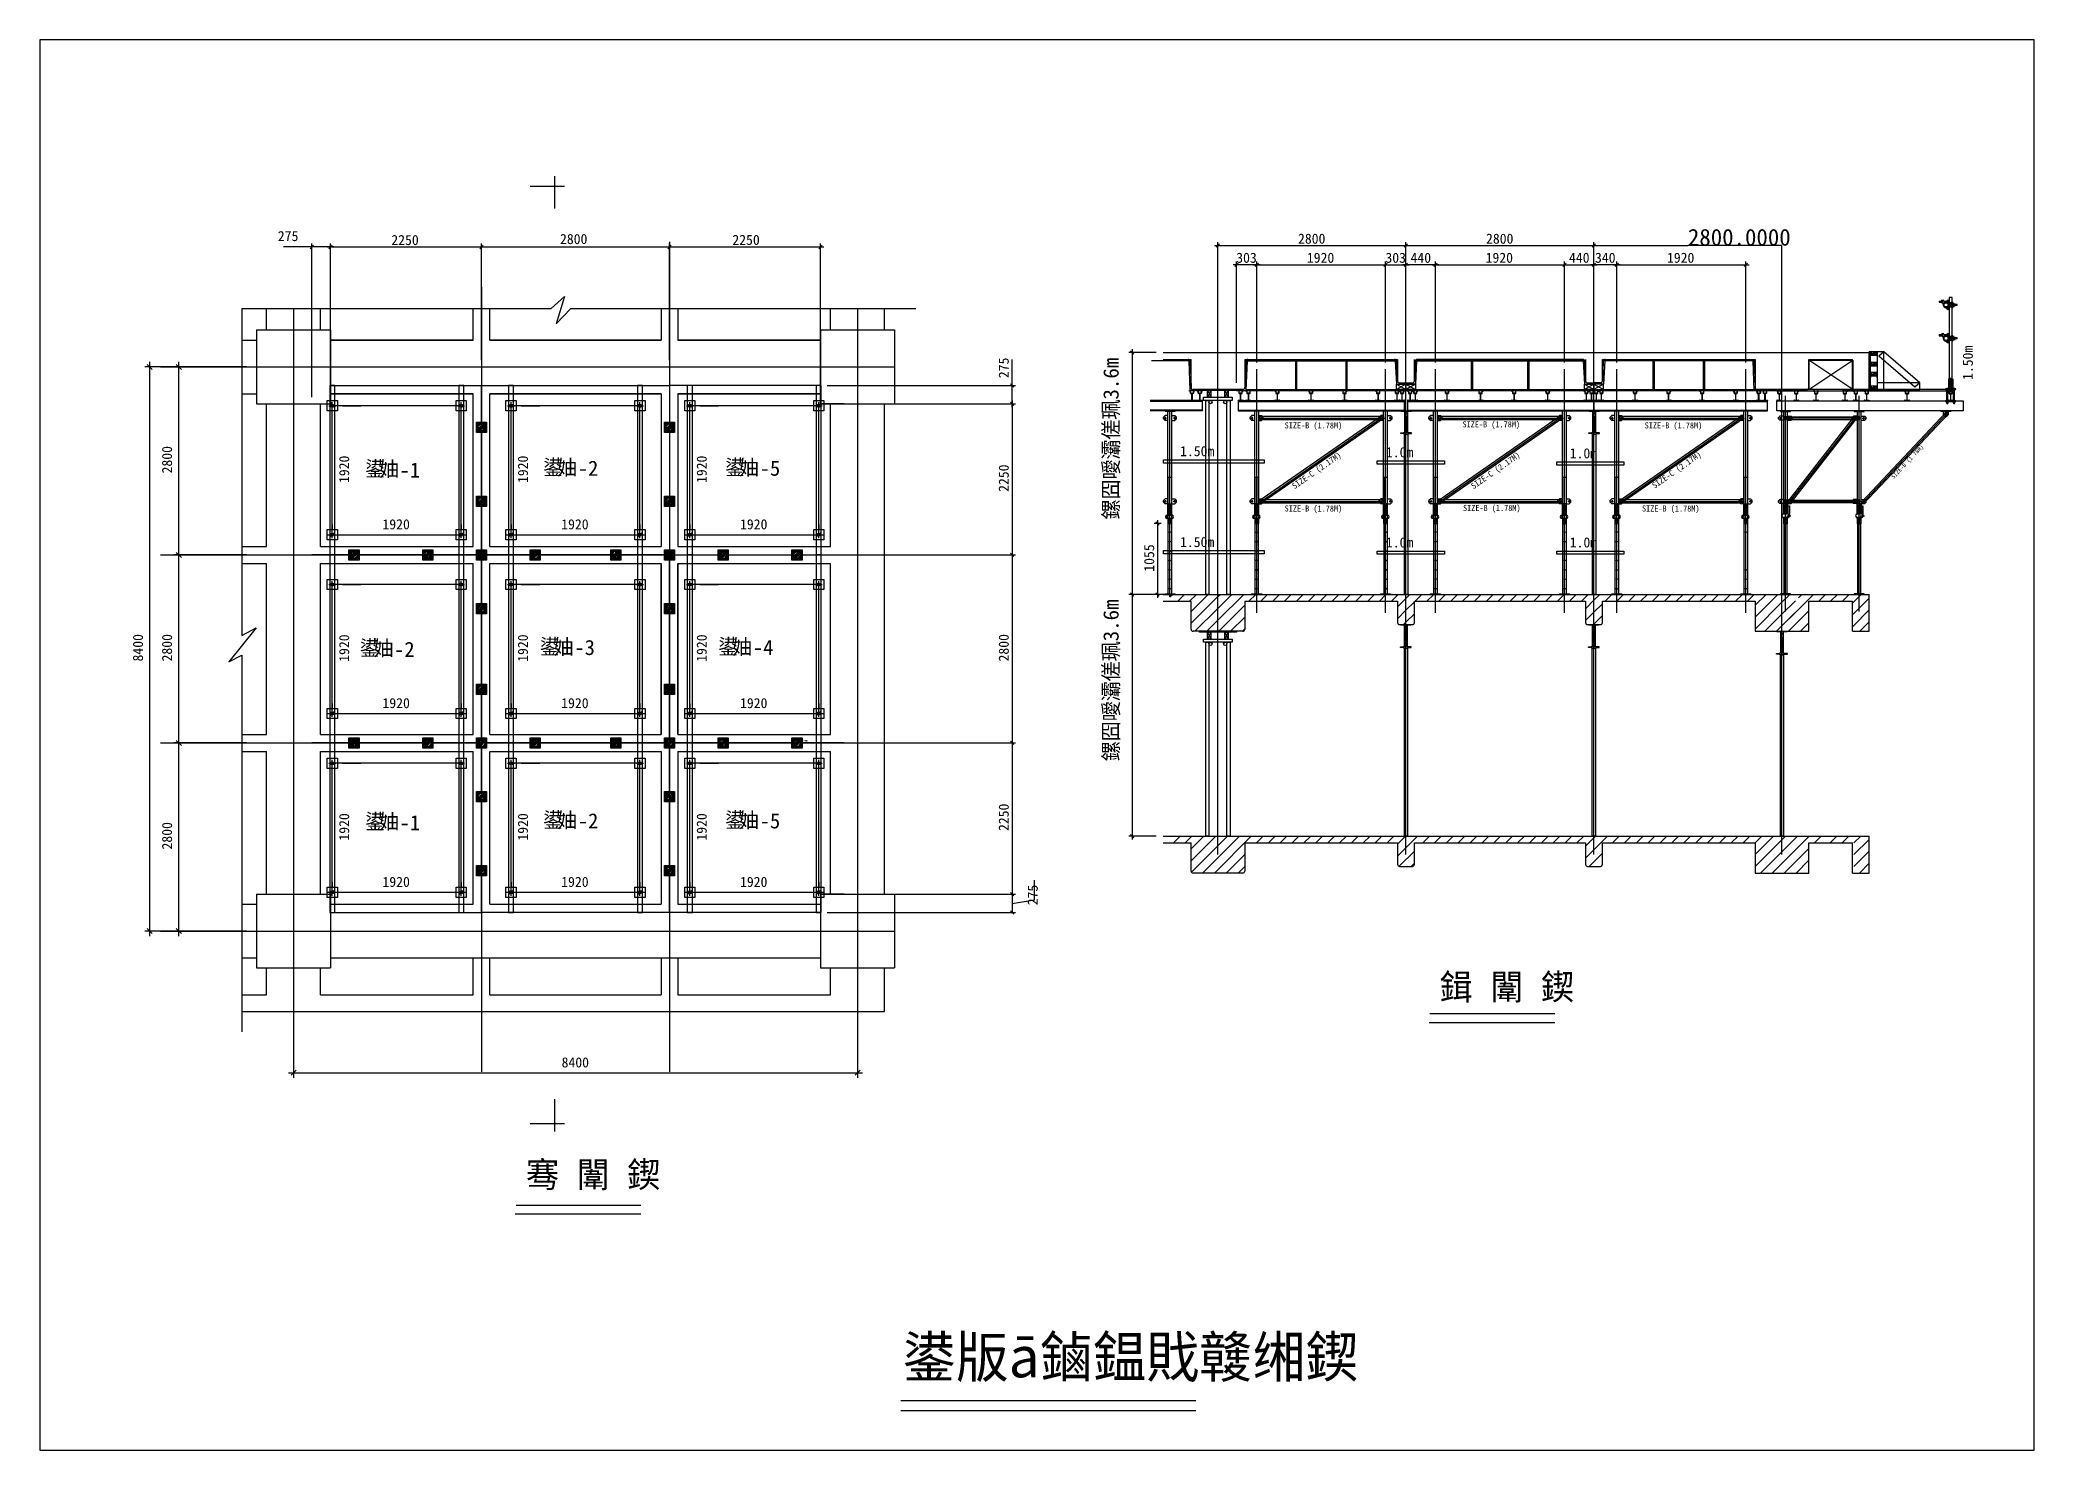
# Model space of a CAD drawing. Header units: metres. Extents: x 0 to 297, y 0 to 210.
import ezdxf

# ---------------------------------------------------------------- set-up
doc = ezdxf.new("R2010")
doc.units = ezdxf.units.M
for name, color, linetype in [(' ', 7, 'Continuous'), ('1', 7, 'Continuous'), ('120', 7, 'Continuous'), ('19', 7, 'Continuous'), ('2', 7, 'Continuous'), ('3', 7, 'Continuous'), ('38536', 7, 'Continuous'), ('4', 7, 'Continuous'), ('6', 7, 'Continuous'), ('7', 7, 'Continuous'), ('8', 7, 'Continuous'), ('88804', 7, 'Continuous')]:
    doc.layers.add(name, color=color, linetype=linetype)

msp = doc.modelspace()

# ---------------------------------------------------------------- texts
at = {"layer": ' '}
for p in [(46.06, 144.01), (72.68, 144.01), (99.31, 144.01), (46.06, 117.39), (72.68, 117.39), (99.31, 117.39), (46.06, 90.76), (72.68, 90.76), (99.31, 90.76)]:
    msp.add_text('1920', height=1.5, rotation=90, dxfattribs=at).set_placement(p)
for s, p in [('鍙', (48.44, 145)), ('妯', (50.52, 144.97)), ('鍙', (74.94, 145.21)), ('妯', (77.03, 145.19)), ('鍙', (102.04, 145.21)), ('妯', (104.12, 145.19)), ('鍙', (47.62, 118.3)), ('妯', (49.7, 118.28)), ('鍙', (74.44, 118.51)), ('妯', (76.52, 118.49)), ('鍙', (101.02, 118.51)), ('妯', (103.1, 118.49)), ('鍙', (48.44, 92.48)), ('妯', (50.52, 92.46)), ('鍙', (74.94, 92.7)), ('妯', (77.03, 92.67)), ('鍙', (102.04, 92.7)), ('妯', (104.12, 92.67))]:
    msp.add_text(s, height=2.29, dxfattribs=at).set_placement(p)
for s, height, p in [('275', 1.5, (35.44, 180.04)), ('2800.0000', 2.5, (245.44, 179.36)), ('2250', 1.5, (52.34, 179.45)), ('2800', 1.5, (77.46, 179.6)), ('2250', 1.5, (103.13, 179.47)), ('303', 1.5, (178.17, 176.81)), ('2800', 1.5, (187.37, 179.65)), ('1920', 1.5, (188.69, 176.81)), ('303', 1.5, (200.39, 176.81)), ('440', 1.5, (204.13, 176.81)), ('1920', 1.5, (215.31, 176.81)), ('2800', 1.5, (215.37, 179.65)), ('440', 1.5, (227.73, 176.81)), ('340', 1.5, (231.6, 176.81)), ('1920', 1.5, (242.32, 176.81)), ('1.50m', 1.5, (169.81, 148.01)), ('1.0m', 1.5, (200.46, 147.85)), ('1.0m', 1.5, (227.84, 147.69)), ('1920', 1.5, (51.02, 137.12)), ('1920', 1.5, (77.64, 137.12)), ('1920', 1.5, (104.27, 137.12)), ('1.50m', 1.5, (169.8, 134.48)), ('1.0m', 1.5, (200.46, 134.42)), ('1.0m', 1.5, (227.84, 134.42)), ('1920', 1.5, (51.02, 110.49)), ('1920', 1.5, (77.64, 110.49)), ('1920', 1.5, (104.27, 110.49)), ('1920', 1.5, (51.02, 83.87)), ('1920', 1.5, (77.64, 83.87)), ('1920', 1.5, (104.27, 83.87)), ('鍓 闈 鍥', 3.81, (208.45, 67.07)), ('8400', 1.5, (77.7, 56.99)), ('骞 闈 鍥', 3.81, (72.37, 39.12)), ('鍙版ā鏀鎾戝竷缃鍥', 6.08, (128.47, 10.84))]:
    msp.add_text(s, height=height).set_placement(p)
for s, height, p in [('1.50m', 1.5, (287.87, 159.36)), ('275', 1.5, (144.29, 159.63)), ('鏍囧噯灞傞珮3.6m', 2.29, (160.66, 138.58)), ('2800', 1.5, (19.68, 145.44)), ('2250', 1.5, (144.29, 142.69)), ('1055', 1.5, (165.95, 130.8)), ('鏍囧噯灞傞珮3.6m', 2.29, (160.66, 102.58)), ('8400', 1.5, (15.35, 117.44)), ('2800', 1.5, (19.68, 117.44)), ('2800', 1.5, (144.29, 117.44)), ('2250', 1.5, (144.29, 92.19)), ('2800', 1.5, (19.68, 89.44)), ('275', 1.5, (148.61, 81.13))]:
    msp.add_text(s, height=height, rotation=90).set_placement(p)
at = {"layer": '120'}
for p in [(185.38, 152.14), (211.87, 152.3), (239, 152.14), (185.38, 139.77), (211.95, 139.85), (238.6, 139.77)]:
    msp.add_text('SIZE-B (1.78M)', height=0.9, dxfattribs=at).set_placement(p)
for s, height, rotation, p in [('SIZE-C (2.17M)', 0.9, 34.84, (186.87, 143.07)), ('SIZE-C (2.17M)', 0.9, 34.84, (213.52, 143.07)), ('SIZE-C (2.17M)', 0.9, 34.84, (240.49, 143.15)), ('SIZE-B (1.78M)', 0.6, 46.64, (276.09, 144.59))]:
    msp.add_text(s, height=height, rotation=rotation, dxfattribs=at).set_placement(p)
at = {"layer": '4'}
for s, p in [('-1', (53.57, 144.82)), ('-2', (80.11, 145.09)), ('-5', (107.2, 145.09)), ('-2', (52.75, 118.12)), ('-3', (79.6, 118.4)), ('-4', (106.18, 118.4)), ('-1', (53.57, 92.3)), ('-2', (80.11, 92.58)), ('-5', (107.2, 92.58))]:
    msp.add_text(s, height=2.25, dxfattribs=at).set_placement(p)

# ---------------------------------------------------------------- linework, layer by layer
at = {"layer": ' '}
for p, q in [((93.77, 179.95), (93.77, 56.32)), ((65.77, 173.17), (65.77, 56.32)), ((37.77, 170.01), (37.77, 56.32)), ((121.77, 170.01), (121.77, 56.32)), ((282.86, 171.1), (283.17, 171.1)), ((282.86, 171.1), (282.86, 170.93)), ((282.86, 171.07), (283.17, 171.07)), ((282.86, 170.95), (283.17, 170.95)), ((282.86, 170.93), (283.17, 170.93)), ((283.32, 171.17), (283.17, 171.17)), ((283.17, 171.17), (283.17, 170.85)), ((283.32, 171.08), (283.17, 171.08)), ((283.32, 170.94), (283.17, 170.94)), ((283.32, 170.85), (283.17, 170.85)), ((283.32, 171.19), (283.32, 170.83)), ((283.36, 171.19), (283.32, 171.19)), ((283.32, 171.17), (283.32, 170.85)), ((283.32, 170.83), (283.36, 170.83)), ((283.48, 171.25), (283.33, 171.21)), ((283.33, 171.21), (283.34, 171.19)), ((283.36, 170.83), (283.36, 171.19)), ((283.36, 171.05), (283.47, 170.46)), ((283.71, 170.85), (283.48, 171.25)), ((283.57, 171.1), (283.96, 171.1)), ((283.67, 170.93), (283.87, 170.93)), ((284.26, 170.03), (283.82, 170.11)), ((284.27, 170.1), (283.83, 170.18)), ((284.21, 171.26), (284.04, 171.16)), ((284.21, 169.81), (284.04, 169.91)), ((284.25, 171.2), (284.06, 171.09)), ((284.25, 169.87), (284.06, 169.98)), ((284.07, 170.93), (284.25, 170.92)), ((284.07, 170.14), (284.25, 170.15)), ((284.21, 171.26), (284.25, 171.2)), ((284.21, 169.81), (284.25, 169.87)), ((284.26, 170.72), (284.26, 170.35)), ((284.27, 170.1), (284.26, 170.03)), ((284.32, 170.75), (284.32, 170.32)), ((284.48, 170.75), (284.32, 170.75)), ((284.48, 170.32), (284.32, 170.32)), ((284.65, 170.8), (284.33, 170.8)), ((284.65, 170.27), (284.33, 170.27)), ((284.65, 170.87), (284.36, 170.8)), ((284.65, 170.2), (284.36, 170.27)), ((285.05, 170.62), (284.38, 170.62)), ((285.05, 170.45), (284.38, 170.45)), ((284.46, 170.64), (284.55, 170.64)), ((284.46, 170.43), (284.55, 170.43)), ((284.48, 170.75), (284.48, 170.62)), ((284.48, 170.32), (284.48, 170.45)), ((284.55, 170.8), (284.55, 170.64)), ((284.55, 170.27), (284.55, 170.43)), ((284.65, 170.87), (284.65, 170.8)), ((284.65, 170.2), (284.65, 170.27)), ((284.7, 170.73), (284.94, 170.73)), ((284.7, 170.66), (284.94, 170.66)), ((284.7, 170.41), (284.94, 170.41)), ((284.7, 170.34), (284.94, 170.34)), ((284.77, 170.73), (284.77, 170.66)), ((284.77, 170.34), (284.77, 170.41)), ((284.95, 170.45), (284.95, 170.62)), ((285.05, 170.59), (284.95, 170.59)), ((285.05, 170.48), (284.95, 170.48)), ((285.05, 170.72), (285.05, 170.71)), ((285.05, 170.72), (285.1, 170.72)), ((285.05, 170.64), (285.05, 170.43)), ((285.05, 170.36), (285.05, 170.35)), ((285.05, 170.35), (285.1, 170.35)), ((285.08, 170.62), (285.08, 170.69)), ((285.08, 170.45), (285.08, 170.38)), ((285.1, 170.35), (285.1, 170.72)), ((285.1, 170.69), (285.24, 170.69)), ((285.1, 170.38), (285.1, 170.69)), ((285.1, 170.61), (285.24, 170.61)), ((285.1, 170.46), (285.24, 170.46)), ((285.1, 170.38), (285.24, 170.38)), ((285.24, 170.38), (285.24, 170.69)), ((285.56, 170.62), (285.24, 170.62)), ((285.56, 170.59), (285.24, 170.59)), ((285.56, 170.48), (285.24, 170.48)), ((285.56, 170.45), (285.24, 170.45)), ((285.56, 170.45), (285.56, 170.62)), ((167.27, 163.43), (272.45, 163.43)), ((272.45, 163.57), (272.45, 157.93)), ((272.45, 157.93), (272.45, 163.57)), ((272.63, 163.57), (272.45, 163.57)), ((272.45, 157.93), (272.45, 163.43)), ((272.63, 157.93), (272.63, 163.57)), ((282.86, 166.13), (282.86, 165.95)), ((282.86, 166.13), (283.17, 166.13)), ((282.86, 166.1), (283.17, 166.1)), ((282.86, 165.98), (283.17, 165.98)), ((282.86, 165.95), (283.17, 165.95)), ((283.17, 166.2), (283.17, 165.88)), ((283.32, 166.2), (283.17, 166.2)), ((283.32, 166.11), (283.17, 166.11)), ((283.32, 165.97), (283.17, 165.97)), ((283.32, 165.88), (283.17, 165.88)), ((283.36, 166.22), (283.32, 166.22)), ((283.32, 166.22), (283.32, 165.86)), ((283.32, 166.2), (283.32, 165.88)), ((283.32, 165.86), (283.36, 165.86)), ((283.48, 166.28), (283.33, 166.24)), ((283.33, 166.24), (283.34, 166.22)), ((283.36, 165.86), (283.36, 166.22)), ((283.36, 166.08), (283.47, 165.49)), ((283.71, 165.88), (283.48, 166.28)), ((283.57, 166.13), (283.96, 166.13)), ((283.67, 165.95), (283.87, 165.95)), ((284.26, 165.06), (283.82, 165.13)), ((284.27, 165.13), (283.83, 165.21)), ((284.21, 166.29), (284.04, 166.19)), ((284.21, 164.84), (284.04, 164.94)), ((284.25, 166.22), (284.06, 166.12)), ((284.25, 164.9), (284.06, 165.01)), ((284.07, 165.96), (284.25, 165.94)), ((284.07, 165.17), (284.25, 165.18)), ((284.21, 166.29), (284.25, 166.22)), ((284.21, 164.84), (284.25, 164.9)), ((284.26, 165.75), (284.26, 165.37)), ((284.27, 165.13), (284.26, 165.06)), ((284.32, 165.78), (284.32, 165.35)), ((284.48, 165.78), (284.32, 165.78)), ((284.48, 165.35), (284.32, 165.35)), ((284.65, 165.82), (284.33, 165.82)), ((284.65, 165.3), (284.33, 165.3)), ((284.65, 165.9), (284.36, 165.82)), ((284.65, 165.23), (284.36, 165.3)), ((285.05, 165.65), (284.38, 165.65)), ((285.05, 165.48), (284.38, 165.48)), ((284.46, 165.66), (284.55, 165.66)), ((284.46, 165.46), (284.55, 165.46)), ((284.48, 165.78), (284.48, 165.65)), ((284.48, 165.35), (284.48, 165.48)), ((284.55, 165.82), (284.55, 165.66)), ((284.55, 165.3), (284.55, 165.46)), ((284.65, 165.9), (284.65, 165.82)), ((284.65, 165.23), (284.65, 165.3)), ((284.7, 165.76), (284.94, 165.76)), ((284.7, 165.69), (284.94, 165.69)), ((284.7, 165.44), (284.94, 165.44)), ((284.7, 165.37), (284.94, 165.37)), ((284.77, 165.76), (284.77, 165.69)), ((284.77, 165.37), (284.77, 165.44)), ((284.95, 165.48), (284.95, 165.65)), ((285.05, 165.62), (284.95, 165.62)), ((285.05, 165.51), (284.95, 165.51)), ((285.05, 165.74), (285.1, 165.74)), ((285.05, 165.74), (285.05, 165.74)), ((285.05, 165.66), (285.05, 165.46)), ((285.05, 165.39), (285.05, 165.38)), ((285.05, 165.38), (285.1, 165.38)), ((285.08, 165.65), (285.08, 165.72)), ((285.08, 165.48), (285.08, 165.4)), ((285.1, 165.38), (285.1, 165.74)), ((285.1, 165.4), (285.1, 165.72)), ((285.1, 165.72), (285.24, 165.72)), ((285.1, 165.63), (285.24, 165.63)), ((285.1, 165.49), (285.24, 165.49)), ((285.1, 165.4), (285.24, 165.4)), ((285.24, 165.4), (285.24, 165.72)), ((285.56, 165.65), (285.24, 165.65)), ((285.56, 165.62), (285.24, 165.62)), ((285.56, 165.51), (285.24, 165.51)), ((285.56, 165.48), (285.24, 165.48)), ((285.56, 165.48), (285.56, 165.65)), ((17.94, 161.3), (127.27, 161.3)), ((167.27, 162.43), (171.45, 162.43)), ((171.45, 158.15), (171.45, 162.43)), ((175.45, 124.68), (175.45, 160.95)), ((179.45, 162.43), (202.2, 162.43)), ((179.45, 162.43), (179.45, 158.15)), ((181.22, 124.68), (181.22, 160.95)), ((200.42, 124.68), (200.42, 160.95)), ((202.2, 162.43), (202.2, 159.14)), ((203.45, 124.68), (203.45, 160.95)), ((204.7, 159.14), (204.7, 162.43)), ((229.76, 162.43), (205.13, 162.43)), ((207.85, 124.68), (207.85, 160.95)), ((227.05, 124.68), (227.05, 160.95)), ((230.2, 162.43), (230.2, 159.14)), ((230.2, 161.93), (230.2, 159.14)), ((231.45, 124.68), (231.45, 160.95)), ((232.7, 159.13), (232.7, 162.43)), ((232.7, 162.43), (255.45, 162.43)), ((232.7, 161.93), (232.7, 159.13)), ((234.85, 124.68), (234.85, 160.95)), ((254.05, 124.68), (254.05, 160.95)), ((255.45, 162.43), (255.45, 158.15)), ((259.45, 124.68), (259.45, 160.95)), ((263.45, 158.15), (263.45, 162.43)), ((263.45, 162.43), (269.95, 162.43)), ((270, 162.33), (270, 157.93)), ((179.16, 157.93), (171.74, 157.93)), ((202.48, 158.93), (204.41, 158.93)), ((230.48, 158.93), (232.41, 158.93)), ((255.74, 157.93), (263.16, 157.93)), ((268.45, 157.93), (272.45, 157.93)), ((272.45, 157.93), (272.63, 157.93)), ((284.31, 159.52), (284.31, 158.02)), ((284.83, 159.52), (284.83, 158.02)), ((42.79, 154.76), (42.79, 156.28)), ((42.79, 156.28), (44.31, 156.28)), ((44.31, 154.76), (42.79, 154.76)), ((43.04, 155.52), (44.06, 155.52)), ((43.48, 155.71), (43.48, 155.75)), ((43.48, 155.29), (43.48, 155.33)), ((43.55, 155.01), (43.55, 156.03)), ((43.62, 155.71), (43.62, 155.75)), ((43.62, 155.29), (43.62, 155.33)), ((44.31, 156.28), (44.31, 154.76)), ((61.99, 154.76), (61.99, 156.28)), ((61.99, 156.28), (63.51, 156.28)), ((63.51, 154.76), (61.99, 154.76)), ((62.24, 155.52), (63.26, 155.52)), ((62.68, 155.71), (62.68, 155.75)), ((62.68, 155.29), (62.68, 155.33)), ((62.75, 155.01), (62.75, 156.03)), ((62.82, 155.71), (62.82, 155.75)), ((62.82, 155.29), (62.82, 155.33)), ((63.51, 156.28), (63.51, 154.76)), ((69.41, 154.76), (69.41, 156.28)), ((69.41, 156.28), (70.93, 156.28)), ((70.93, 154.76), (69.41, 154.76)), ((69.66, 155.52), (70.68, 155.52)), ((70.1, 155.71), (70.1, 155.75)), ((70.1, 155.29), (70.1, 155.33)), ((70.17, 155.01), (70.17, 156.03)), ((70.24, 155.71), (70.24, 155.75)), ((70.24, 155.29), (70.24, 155.33)), ((70.93, 156.28), (70.93, 154.76)), ((88.61, 154.76), (88.61, 156.28)), ((88.61, 156.28), (90.13, 156.28)), ((90.13, 154.76), (88.61, 154.76)), ((88.86, 155.52), (89.88, 155.52)), ((89.3, 155.71), (89.3, 155.75)), ((89.3, 155.29), (89.3, 155.33)), ((89.37, 155.01), (89.37, 156.03)), ((89.44, 155.71), (89.44, 155.75)), ((89.44, 155.29), (89.44, 155.33)), ((90.13, 156.28), (90.13, 154.76)), ((96.04, 154.76), (96.04, 156.28)), ((96.04, 156.28), (97.56, 156.28)), ((97.56, 154.76), (96.04, 154.76)), ((96.29, 155.52), (97.31, 155.52)), ((96.73, 155.71), (96.73, 155.75)), ((96.73, 155.29), (96.73, 155.33)), ((96.8, 155.01), (96.8, 156.03)), ((96.87, 155.71), (96.87, 155.75)), ((96.87, 155.29), (96.87, 155.33)), ((97.56, 156.28), (97.56, 154.76)), ((115.24, 154.76), (115.24, 156.28)), ((115.24, 156.28), (116.76, 156.28)), ((116.76, 154.76), (115.24, 154.76)), ((115.49, 155.52), (116.51, 155.52)), ((115.93, 155.71), (115.93, 155.75)), ((115.93, 155.29), (115.93, 155.33)), ((116, 155.01), (116, 156.03)), ((116.07, 155.71), (116.07, 155.75)), ((116.07, 155.29), (116.07, 155.33)), ((116.76, 156.28), (116.76, 154.76)), ((168.3, 127.04), (168.3, 154.87)), ((259.98, 124.9), (259.98, 156.98)), ((270.95, 124.9), (270.95, 156.98)), ((65.01, 151.54), (65.01, 153.06)), ((65.01, 153.06), (66.53, 153.06)), ((66.53, 151.54), (65.01, 151.54)), ((65.26, 152.3), (66.28, 152.3)), ((65.7, 152.49), (65.7, 152.53)), ((65.7, 152.07), (65.7, 152.11)), ((65.77, 151.79), (65.77, 152.81)), ((65.84, 152.49), (65.84, 152.53)), ((65.84, 152.07), (65.84, 152.11)), ((66.53, 153.06), (66.53, 151.54)), ((93.01, 151.54), (93.01, 153.06)), ((93.01, 153.06), (94.53, 153.06)), ((94.53, 151.54), (93.01, 151.54)), ((93.26, 152.3), (94.28, 152.3)), ((93.7, 152.49), (93.7, 152.53)), ((93.7, 152.07), (93.7, 152.11)), ((93.77, 151.79), (93.77, 152.81)), ((93.84, 152.49), (93.84, 152.53)), ((93.84, 152.07), (93.84, 152.11)), ((94.53, 153.06), (94.53, 151.54)), ((258.93, 153.55), (258.93, 153.75)), ((259.27, 153.46), (259.27, 153.81)), ((260.67, 153.46), (260.67, 153.81)), ((261.01, 153.55), (261.01, 153.75)), ((269.89, 153.55), (269.89, 153.75)), ((270.23, 153.46), (270.23, 153.81)), ((271.63, 153.46), (271.63, 153.81)), ((271.97, 153.55), (271.97, 153.75)), ((65.01, 140.54), (65.01, 142.06)), ((65.01, 142.06), (66.53, 142.06)), ((66.53, 140.54), (65.01, 140.54)), ((65.26, 141.3), (66.28, 141.3)), ((65.7, 141.49), (65.7, 141.53)), ((65.7, 141.07), (65.7, 141.11)), ((65.77, 140.79), (65.77, 141.81)), ((65.84, 141.49), (65.84, 141.53)), ((65.84, 141.07), (65.84, 141.11)), ((66.53, 142.06), (66.53, 140.54)), ((93.01, 140.54), (93.01, 142.06)), ((93.01, 142.06), (94.53, 142.06)), ((94.53, 140.54), (93.01, 140.54)), ((93.26, 141.3), (94.28, 141.3)), ((93.7, 141.49), (93.7, 141.53)), ((93.7, 141.07), (93.7, 141.11)), ((93.77, 140.79), (93.77, 141.81)), ((93.84, 141.49), (93.84, 141.53)), ((93.84, 141.07), (93.84, 141.11)), ((94.53, 142.06), (94.53, 140.54)), ((181.52, 140.91), (180.92, 140.91)), ((180.92, 140.91), (180.92, 137.98)), ((181.52, 137.98), (181.52, 140.91)), ((200.12, 140.91), (200.12, 137.98)), ((200.72, 140.91), (200.12, 140.91)), ((200.72, 137.98), (200.72, 140.91)), ((208.15, 140.91), (207.55, 140.91)), ((207.55, 140.91), (207.55, 137.98)), ((208.15, 137.98), (208.15, 140.91)), ((227.35, 140.91), (226.75, 140.91)), ((226.75, 140.91), (226.75, 137.98)), ((227.35, 137.98), (227.35, 140.91)), ((235.15, 140.91), (234.55, 140.91)), ((234.55, 140.91), (234.55, 137.98)), ((235.15, 137.98), (235.15, 140.91)), ((258.93, 141.15), (258.93, 141.35)), ((259.27, 141.06), (259.27, 141.41)), ((260.67, 141.06), (260.67, 141.41)), ((261.01, 141.15), (261.01, 141.35)), ((269.89, 141.15), (269.89, 141.35)), ((270.23, 141.06), (270.23, 141.41)), ((271.63, 141.06), (271.63, 141.41)), ((271.97, 141.15), (271.97, 141.35)), ((42.79, 135.56), (42.79, 137.08)), ((42.79, 137.08), (44.31, 137.08)), ((43.55, 135.81), (43.55, 136.83)), ((44.31, 137.08), (44.31, 135.56)), ((61.99, 135.56), (61.99, 137.08)), ((61.99, 137.08), (63.51, 137.08)), ((62.75, 135.81), (62.75, 136.83)), ((63.51, 137.08), (63.51, 135.56)), ((69.41, 135.56), (69.41, 137.08)), ((69.41, 137.08), (70.93, 137.08)), ((70.17, 135.81), (70.17, 136.83)), ((70.93, 137.08), (70.93, 135.56)), ((88.61, 135.56), (88.61, 137.08)), ((88.61, 137.08), (90.13, 137.08)), ((89.37, 135.81), (89.37, 136.83)), ((90.13, 137.08), (90.13, 135.56)), ((96.04, 135.56), (96.04, 137.08)), ((96.04, 137.08), (97.56, 137.08)), ((96.8, 135.81), (96.8, 136.83)), ((97.56, 137.08), (97.56, 135.56)), ((115.24, 135.56), (115.24, 137.08)), ((115.24, 137.08), (116.76, 137.08)), ((116, 135.81), (116, 136.83)), ((116.76, 137.08), (116.76, 135.56)), ((180.92, 137.98), (181.52, 137.98)), ((200.12, 137.98), (200.72, 137.98)), ((207.55, 137.98), (208.15, 137.98)), ((226.75, 137.98), (227.35, 137.98)), ((234.55, 137.98), (235.15, 137.98)), ((260.15, 139.15), (260.79, 139.15)), ((260.47, 138.83), (260.47, 139.47)), ((270.95, 124.9), (270.95, 137.68)), ((271.11, 139.15), (271.75, 139.15)), ((271.43, 138.83), (271.43, 139.47)), ((44.31, 135.56), (42.79, 135.56)), ((43.04, 136.32), (44.06, 136.32)), ((43.48, 136.51), (43.48, 136.55)), ((43.48, 136.09), (43.48, 136.13)), ((43.62, 136.51), (43.62, 136.55)), ((43.62, 136.09), (43.62, 136.13)), ((46.01, 132.54), (46.01, 134.06)), ((46.01, 134.06), (47.53, 134.06)), ((46.77, 132.79), (46.77, 133.81)), ((47.53, 134.06), (47.53, 132.54)), ((57.01, 132.54), (57.01, 134.06)), ((57.01, 134.06), (58.53, 134.06)), ((57.77, 132.79), (57.77, 133.81)), ((58.53, 134.06), (58.53, 132.54)), ((63.51, 135.56), (61.99, 135.56)), ((62.24, 136.32), (63.26, 136.32)), ((62.68, 136.51), (62.68, 136.55)), ((62.68, 136.09), (62.68, 136.13)), ((62.82, 136.51), (62.82, 136.55)), ((62.82, 136.09), (62.82, 136.13)), ((65.01, 132.54), (65.01, 134.06)), ((65.01, 134.06), (66.53, 134.06)), ((65.77, 132.79), (65.77, 133.81)), ((66.53, 134.06), (66.53, 132.54)), ((70.93, 135.56), (69.41, 135.56)), ((69.66, 136.32), (70.68, 136.32)), ((70.1, 136.51), (70.1, 136.55)), ((70.1, 136.09), (70.1, 136.13)), ((70.24, 136.51), (70.24, 136.55)), ((70.24, 136.09), (70.24, 136.13)), ((73.01, 132.54), (73.01, 134.06)), ((73.01, 134.06), (74.53, 134.06)), ((73.77, 132.79), (73.77, 133.81)), ((74.53, 134.06), (74.53, 132.54)), ((85.01, 132.54), (85.01, 134.06)), ((85.01, 134.06), (86.53, 134.06)), ((85.77, 132.79), (85.77, 133.81)), ((86.53, 134.06), (86.53, 132.54)), ((90.13, 135.56), (88.61, 135.56)), ((88.86, 136.32), (89.88, 136.32)), ((89.3, 136.51), (89.3, 136.55)), ((89.3, 136.09), (89.3, 136.13)), ((89.44, 136.51), (89.44, 136.55)), ((89.44, 136.09), (89.44, 136.13)), ((93.01, 132.54), (93.01, 134.06)), ((93.01, 134.06), (94.53, 134.06)), ((93.77, 132.79), (93.77, 133.81)), ((94.53, 134.06), (94.53, 132.54)), ((97.56, 135.56), (96.04, 135.56)), ((96.29, 136.32), (97.31, 136.32)), ((96.73, 136.51), (96.73, 136.55)), ((96.73, 136.09), (96.73, 136.13)), ((96.87, 136.51), (96.87, 136.55)), ((96.87, 136.09), (96.87, 136.13)), ((101.01, 132.54), (101.01, 134.06)), ((101.01, 134.06), (102.53, 134.06)), ((101.77, 132.79), (101.77, 133.81)), ((102.53, 134.06), (102.53, 132.54)), ((112.01, 132.54), (112.01, 134.06)), ((112.01, 134.06), (113.53, 134.06)), ((112.77, 132.79), (112.77, 133.81)), ((113.53, 134.06), (113.53, 132.54)), ((116.76, 135.56), (115.24, 135.56)), ((115.49, 136.32), (116.51, 136.32)), ((115.93, 136.51), (115.93, 136.55)), ((115.93, 136.09), (115.93, 136.13)), ((116.07, 136.51), (116.07, 136.55)), ((116.07, 136.09), (116.07, 136.13)), ((17.94, 133.3), (142.11, 133.3)), ((47.53, 132.54), (46.01, 132.54)), ((46.26, 133.3), (47.28, 133.3)), ((46.7, 133.49), (46.7, 133.53)), ((46.7, 133.07), (46.7, 133.11)), ((46.84, 133.49), (46.84, 133.53)), ((46.84, 133.07), (46.84, 133.11)), ((58.53, 132.54), (57.01, 132.54)), ((57.26, 133.3), (58.28, 133.3)), ((57.7, 133.49), (57.7, 133.53)), ((57.7, 133.07), (57.7, 133.11)), ((57.84, 133.49), (57.84, 133.53)), ((57.84, 133.07), (57.84, 133.11)), ((66.53, 132.54), (65.01, 132.54)), ((65.26, 133.3), (66.28, 133.3)), ((65.7, 133.49), (65.7, 133.53)), ((65.7, 133.07), (65.7, 133.11)), ((65.84, 133.49), (65.84, 133.53)), ((65.84, 133.07), (65.84, 133.11)), ((74.53, 132.54), (73.01, 132.54)), ((73.26, 133.3), (74.28, 133.3)), ((73.7, 133.49), (73.7, 133.53)), ((73.7, 133.07), (73.7, 133.11)), ((73.84, 133.49), (73.84, 133.53)), ((73.84, 133.07), (73.84, 133.11)), ((86.53, 132.54), (85.01, 132.54)), ((85.26, 133.3), (86.28, 133.3)), ((85.7, 133.49), (85.7, 133.53)), ((85.7, 133.07), (85.7, 133.11)), ((85.84, 133.49), (85.84, 133.53)), ((85.84, 133.07), (85.84, 133.11)), ((94.53, 132.54), (93.01, 132.54)), ((93.26, 133.3), (94.28, 133.3)), ((93.7, 133.49), (93.7, 133.53)), ((93.7, 133.07), (93.7, 133.11)), ((93.84, 133.49), (93.84, 133.53)), ((93.84, 133.07), (93.84, 133.11)), ((102.53, 132.54), (101.01, 132.54)), ((101.26, 133.3), (102.28, 133.3)), ((101.7, 133.49), (101.7, 133.53)), ((101.7, 133.07), (101.7, 133.11)), ((101.84, 133.49), (101.84, 133.53)), ((101.84, 133.07), (101.84, 133.11)), ((113.53, 132.54), (112.01, 132.54)), ((112.26, 133.3), (113.28, 133.3)), ((112.7, 133.49), (112.7, 133.53)), ((112.7, 133.07), (112.7, 133.11)), ((112.84, 133.49), (112.84, 133.53)), ((112.84, 133.07), (112.84, 133.11)), ((42.79, 128.14), (42.79, 129.66)), ((42.79, 129.66), (44.31, 129.66)), ((44.31, 128.14), (42.79, 128.14)), ((43.04, 128.9), (44.06, 128.9)), ((43.48, 129.09), (43.48, 129.13)), ((43.48, 128.67), (43.48, 128.71)), ((43.55, 128.39), (43.55, 129.41)), ((43.62, 129.09), (43.62, 129.13)), ((43.62, 128.67), (43.62, 128.71)), ((44.31, 129.66), (44.31, 128.14)), ((61.99, 128.14), (61.99, 129.66)), ((61.99, 129.66), (63.51, 129.66)), ((63.51, 128.14), (61.99, 128.14)), ((62.24, 128.9), (63.26, 128.9)), ((62.68, 129.09), (62.68, 129.13)), ((62.68, 128.67), (62.68, 128.71)), ((62.75, 128.39), (62.75, 129.41)), ((62.82, 129.09), (62.82, 129.13)), ((62.82, 128.67), (62.82, 128.71)), ((63.51, 129.66), (63.51, 128.14)), ((69.41, 128.14), (69.41, 129.66)), ((69.41, 129.66), (70.93, 129.66)), ((70.93, 128.14), (69.41, 128.14)), ((69.66, 128.9), (70.68, 128.9)), ((70.1, 129.09), (70.1, 129.13)), ((70.1, 128.67), (70.1, 128.71)), ((70.17, 128.39), (70.17, 129.41)), ((70.24, 129.09), (70.24, 129.13)), ((70.24, 128.67), (70.24, 128.71)), ((70.93, 129.66), (70.93, 128.14)), ((88.61, 128.14), (88.61, 129.66)), ((88.61, 129.66), (90.13, 129.66)), ((90.13, 128.14), (88.61, 128.14)), ((88.86, 128.9), (89.88, 128.9)), ((89.3, 129.09), (89.3, 129.13)), ((89.3, 128.67), (89.3, 128.71)), ((89.37, 128.39), (89.37, 129.41)), ((89.44, 129.09), (89.44, 129.13)), ((89.44, 128.67), (89.44, 128.71)), ((90.13, 129.66), (90.13, 128.14)), ((96.04, 128.14), (96.04, 129.66)), ((96.04, 129.66), (97.56, 129.66)), ((97.56, 128.14), (96.04, 128.14)), ((96.29, 128.9), (97.31, 128.9)), ((96.73, 129.09), (96.73, 129.13)), ((96.73, 128.67), (96.73, 128.71)), ((96.8, 128.39), (96.8, 129.41)), ((96.87, 129.09), (96.87, 129.13)), ((96.87, 128.67), (96.87, 128.71)), ((97.56, 129.66), (97.56, 128.14)), ((115.24, 128.14), (115.24, 129.66)), ((115.24, 129.66), (116.76, 129.66)), ((116.76, 128.14), (115.24, 128.14)), ((115.49, 128.9), (116.51, 128.9)), ((115.93, 129.09), (115.93, 129.13)), ((115.93, 128.67), (115.93, 128.71)), ((116, 128.39), (116, 129.41)), ((116.07, 129.09), (116.07, 129.13)), ((116.07, 128.67), (116.07, 128.71)), ((116.76, 129.66), (116.76, 128.14)), ((65.01, 124.54), (65.01, 126.06)), ((65.01, 126.06), (66.53, 126.06)), ((65.26, 125.3), (66.28, 125.3)), ((65.7, 125.49), (65.7, 125.53)), ((65.7, 125.07), (65.7, 125.11)), ((65.77, 124.79), (65.77, 125.81)), ((65.84, 125.49), (65.84, 125.53)), ((65.84, 125.07), (65.84, 125.11)), ((66.53, 126.06), (66.53, 124.54)), ((93.01, 124.54), (93.01, 126.06)), ((93.01, 126.06), (94.53, 126.06)), ((93.26, 125.3), (94.28, 125.3)), ((93.7, 125.49), (93.7, 125.53)), ((93.7, 125.07), (93.7, 125.11)), ((93.77, 124.79), (93.77, 125.81)), ((93.84, 125.49), (93.84, 125.53)), ((93.84, 125.07), (93.84, 125.11)), ((94.53, 126.06), (94.53, 124.54)), ((167.27, 127.43), (272.45, 127.43)), ((167.27, 127.43), (265.45, 127.43)), ((167.27, 126.43), (171.45, 126.43)), ((171.45, 122.23), (171.45, 126.43)), ((175.45, 88.68), (175.45, 124.95)), ((179.45, 126.43), (202.2, 126.43)), ((179.45, 126.43), (179.45, 122.23)), ((202.2, 126.43), (202.2, 123.23)), ((203.45, 88.68), (203.45, 124.95)), ((204.7, 126.43), (230.2, 126.43)), ((204.7, 123.23), (204.7, 126.43)), ((230.2, 126.43), (230.2, 123.14)), ((230.2, 125.93), (230.2, 123.23)), ((231.45, 88.68), (231.45, 124.95)), ((232.7, 126.43), (255.45, 126.43)), ((232.7, 123.13), (232.7, 126.43)), ((232.7, 123.23), (232.7, 125.93)), ((255.45, 126.43), (255.45, 121.93)), ((259.45, 88.68), (259.45, 124.95)), ((263.45, 121.93), (263.45, 126.43)), ((263.45, 126.43), (269.95, 126.43)), ((269.95, 121.93), (269.95, 126.43)), ((272.45, 121.93), (272.45, 127.43)), ((66.53, 124.54), (65.01, 124.54)), ((94.53, 124.54), (93.01, 124.54)), ((179.15, 121.93), (171.75, 121.93)), ((202.5, 122.93), (204.4, 122.93)), ((230.5, 122.93), (232.4, 122.93)), ((255.45, 121.93), (263.45, 121.93)), ((269.95, 121.93), (272.45, 121.93)), ((65.01, 112.54), (65.01, 114.06)), ((65.01, 114.06), (66.53, 114.06)), ((65.26, 113.3), (66.28, 113.3)), ((65.7, 113.49), (65.7, 113.53)), ((65.7, 113.07), (65.7, 113.11)), ((65.77, 112.79), (65.77, 113.81)), ((65.84, 113.49), (65.84, 113.53)), ((65.84, 113.07), (65.84, 113.11)), ((66.53, 114.06), (66.53, 112.54)), ((93.01, 112.54), (93.01, 114.06)), ((93.01, 114.06), (94.53, 114.06)), ((93.26, 113.3), (94.28, 113.3)), ((93.7, 113.49), (93.7, 113.53)), ((93.7, 113.07), (93.7, 113.11)), ((93.77, 112.79), (93.77, 113.81)), ((93.84, 113.49), (93.84, 113.53)), ((93.84, 113.07), (93.84, 113.11)), ((94.53, 114.06), (94.53, 112.54)), ((42.79, 108.94), (42.79, 110.46)), ((42.79, 110.46), (44.31, 110.46)), ((43.48, 109.89), (43.48, 109.93)), ((43.55, 109.19), (43.55, 110.21)), ((43.62, 109.89), (43.62, 109.93)), ((44.31, 110.46), (44.31, 108.94)), ((61.99, 108.94), (61.99, 110.46)), ((61.99, 110.46), (63.51, 110.46)), ((62.68, 109.89), (62.68, 109.93)), ((62.75, 109.19), (62.75, 110.21)), ((62.82, 109.89), (62.82, 109.93)), ((63.51, 110.46), (63.51, 108.94)), ((66.53, 112.54), (65.01, 112.54)), ((69.41, 108.94), (69.41, 110.46)), ((69.41, 110.46), (70.93, 110.46)), ((70.1, 109.89), (70.1, 109.93)), ((70.17, 109.19), (70.17, 110.21)), ((70.24, 109.89), (70.24, 109.93)), ((70.93, 110.46), (70.93, 108.94)), ((88.61, 108.94), (88.61, 110.46)), ((88.61, 110.46), (90.13, 110.46)), ((89.3, 109.89), (89.3, 109.93)), ((89.37, 109.19), (89.37, 110.21)), ((89.44, 109.89), (89.44, 109.93)), ((90.13, 110.46), (90.13, 108.94)), ((94.53, 112.54), (93.01, 112.54)), ((96.04, 108.94), (96.04, 110.46)), ((96.04, 110.46), (97.56, 110.46)), ((96.73, 109.89), (96.73, 109.93)), ((96.8, 109.19), (96.8, 110.21)), ((96.87, 109.89), (96.87, 109.93)), ((97.56, 110.46), (97.56, 108.94)), ((115.24, 108.94), (115.24, 110.46)), ((115.24, 110.46), (116.76, 110.46)), ((115.93, 109.89), (115.93, 109.93)), ((116, 109.19), (116, 110.21)), ((116.07, 109.89), (116.07, 109.93)), ((116.76, 110.46), (116.76, 108.94)), ((44.31, 108.94), (42.79, 108.94)), ((43.04, 109.7), (44.06, 109.7)), ((43.48, 109.47), (43.48, 109.51)), ((43.62, 109.47), (43.62, 109.51)), ((63.51, 108.94), (61.99, 108.94)), ((62.24, 109.7), (63.26, 109.7)), ((62.68, 109.47), (62.68, 109.51)), ((62.82, 109.47), (62.82, 109.51)), ((70.93, 108.94), (69.41, 108.94)), ((69.66, 109.7), (70.68, 109.7)), ((70.1, 109.47), (70.1, 109.51)), ((70.24, 109.47), (70.24, 109.51)), ((90.13, 108.94), (88.61, 108.94)), ((88.86, 109.7), (89.88, 109.7)), ((89.3, 109.47), (89.3, 109.51)), ((89.44, 109.47), (89.44, 109.51)), ((97.56, 108.94), (96.04, 108.94)), ((96.29, 109.7), (97.31, 109.7)), ((96.73, 109.47), (96.73, 109.51)), ((96.87, 109.47), (96.87, 109.51)), ((116.76, 108.94), (115.24, 108.94)), ((115.49, 109.7), (116.51, 109.7)), ((115.93, 109.47), (115.93, 109.51)), ((116.07, 109.47), (116.07, 109.51)), ((17.94, 105.3), (142.11, 105.3)), ((46.01, 104.54), (46.01, 106.06)), ((46.01, 106.06), (47.53, 106.06)), ((47.53, 104.54), (46.01, 104.54)), ((46.26, 105.3), (47.28, 105.3)), ((46.7, 105.49), (46.7, 105.53)), ((46.7, 105.07), (46.7, 105.11)), ((46.77, 104.79), (46.77, 105.81)), ((46.84, 105.49), (46.84, 105.53)), ((46.84, 105.07), (46.84, 105.11)), ((47.53, 106.06), (47.53, 104.54)), ((57.01, 104.54), (57.01, 106.06)), ((57.01, 106.06), (58.53, 106.06)), ((58.53, 104.54), (57.01, 104.54)), ((57.26, 105.3), (58.28, 105.3)), ((57.7, 105.49), (57.7, 105.53)), ((57.7, 105.07), (57.7, 105.11)), ((57.77, 104.79), (57.77, 105.81)), ((57.84, 105.49), (57.84, 105.53)), ((57.84, 105.07), (57.84, 105.11)), ((58.53, 106.06), (58.53, 104.54)), ((65.01, 104.54), (65.01, 106.06)), ((65.01, 106.06), (66.53, 106.06)), ((66.53, 104.54), (65.01, 104.54)), ((65.26, 105.3), (66.28, 105.3)), ((65.7, 105.49), (65.7, 105.53)), ((65.7, 105.07), (65.7, 105.11)), ((65.77, 104.79), (65.77, 105.81)), ((65.84, 105.49), (65.84, 105.53)), ((65.84, 105.07), (65.84, 105.11)), ((66.53, 106.06), (66.53, 104.54)), ((73.01, 104.54), (73.01, 106.06)), ((73.01, 106.06), (74.53, 106.06)), ((74.53, 104.54), (73.01, 104.54)), ((73.26, 105.3), (74.28, 105.3)), ((73.7, 105.49), (73.7, 105.53)), ((73.7, 105.07), (73.7, 105.11)), ((73.77, 104.79), (73.77, 105.81)), ((73.84, 105.49), (73.84, 105.53)), ((73.84, 105.07), (73.84, 105.11)), ((74.53, 106.06), (74.53, 104.54)), ((85.01, 104.54), (85.01, 106.06)), ((85.01, 106.06), (86.53, 106.06)), ((86.53, 104.54), (85.01, 104.54)), ((85.26, 105.3), (86.28, 105.3)), ((85.7, 105.49), (85.7, 105.53)), ((85.7, 105.07), (85.7, 105.11)), ((85.77, 104.79), (85.77, 105.81)), ((85.84, 105.49), (85.84, 105.53)), ((85.84, 105.07), (85.84, 105.11)), ((86.53, 106.06), (86.53, 104.54)), ((93.01, 104.54), (93.01, 106.06)), ((93.01, 106.06), (94.53, 106.06)), ((94.53, 104.54), (93.01, 104.54)), ((93.26, 105.3), (94.28, 105.3)), ((93.7, 105.49), (93.7, 105.53)), ((93.7, 105.07), (93.7, 105.11)), ((93.77, 104.79), (93.77, 105.81)), ((93.84, 105.49), (93.84, 105.53)), ((93.84, 105.07), (93.84, 105.11)), ((94.53, 106.06), (94.53, 104.54)), ((101.01, 104.54), (101.01, 106.06)), ((101.01, 106.06), (102.53, 106.06)), ((102.53, 104.54), (101.01, 104.54)), ((101.26, 105.3), (102.28, 105.3)), ((101.7, 105.49), (101.7, 105.53)), ((101.7, 105.07), (101.7, 105.11)), ((101.77, 104.79), (101.77, 105.81)), ((101.84, 105.49), (101.84, 105.53)), ((101.84, 105.07), (101.84, 105.11)), ((102.53, 106.06), (102.53, 104.54)), ((112.01, 104.54), (112.01, 106.06)), ((112.01, 106.06), (113.53, 106.06)), ((113.53, 104.54), (112.01, 104.54)), ((112.26, 105.3), (113.28, 105.3)), ((112.7, 105.49), (112.7, 105.53)), ((112.7, 105.07), (112.7, 105.11)), ((112.77, 104.79), (112.77, 105.81)), ((112.84, 105.49), (112.84, 105.53)), ((112.84, 105.07), (112.84, 105.11)), ((113.53, 106.06), (113.53, 104.54)), ((42.79, 101.51), (42.79, 103.03)), ((42.79, 103.03), (44.31, 103.03)), ((44.31, 101.51), (42.79, 101.51)), ((43.04, 102.27), (44.06, 102.27)), ((43.48, 102.46), (43.48, 102.5)), ((43.48, 102.04), (43.48, 102.08)), ((43.55, 101.76), (43.55, 102.78)), ((43.62, 102.46), (43.62, 102.5)), ((43.62, 102.04), (43.62, 102.08)), ((44.31, 103.03), (44.31, 101.51)), ((61.99, 101.51), (61.99, 103.03)), ((61.99, 103.03), (63.51, 103.03)), ((63.51, 101.51), (61.99, 101.51)), ((62.24, 102.27), (63.26, 102.27)), ((62.68, 102.46), (62.68, 102.5)), ((62.68, 102.04), (62.68, 102.08)), ((62.75, 101.76), (62.75, 102.78)), ((62.82, 102.46), (62.82, 102.5)), ((62.82, 102.04), (62.82, 102.08)), ((63.51, 103.03), (63.51, 101.51)), ((69.41, 101.51), (69.41, 103.03)), ((69.41, 103.03), (70.93, 103.03)), ((70.93, 101.51), (69.41, 101.51)), ((69.66, 102.27), (70.68, 102.27)), ((70.1, 102.46), (70.1, 102.5)), ((70.1, 102.04), (70.1, 102.08)), ((70.17, 101.76), (70.17, 102.78)), ((70.24, 102.46), (70.24, 102.5)), ((70.24, 102.04), (70.24, 102.08)), ((70.93, 103.03), (70.93, 101.51)), ((88.61, 101.51), (88.61, 103.03)), ((88.61, 103.03), (90.13, 103.03)), ((90.13, 101.51), (88.61, 101.51)), ((88.86, 102.27), (89.88, 102.27)), ((89.3, 102.46), (89.3, 102.5)), ((89.3, 102.04), (89.3, 102.08)), ((89.37, 101.76), (89.37, 102.78)), ((89.44, 102.46), (89.44, 102.5)), ((89.44, 102.04), (89.44, 102.08)), ((90.13, 103.03), (90.13, 101.51)), ((96.04, 101.51), (96.04, 103.03)), ((96.04, 103.03), (97.56, 103.03)), ((97.56, 101.51), (96.04, 101.51)), ((96.29, 102.27), (97.31, 102.27)), ((96.73, 102.46), (96.73, 102.5)), ((96.73, 102.04), (96.73, 102.08)), ((96.8, 101.76), (96.8, 102.78)), ((96.87, 102.46), (96.87, 102.5)), ((96.87, 102.04), (96.87, 102.08)), ((97.56, 103.03), (97.56, 101.51)), ((115.24, 101.51), (115.24, 103.03)), ((115.24, 103.03), (116.76, 103.03)), ((116.76, 101.51), (115.24, 101.51)), ((115.49, 102.27), (116.51, 102.27)), ((115.93, 102.46), (115.93, 102.5)), ((115.93, 102.04), (115.93, 102.08)), ((116, 101.76), (116, 102.78)), ((116.07, 102.46), (116.07, 102.5)), ((116.07, 102.04), (116.07, 102.08)), ((116.76, 103.03), (116.76, 101.51)), ((65.01, 96.54), (65.01, 98.06)), ((65.01, 98.06), (66.53, 98.06)), ((66.53, 98.06), (66.53, 96.54)), ((93.01, 96.54), (93.01, 98.06)), ((93.01, 98.06), (94.53, 98.06)), ((94.53, 98.06), (94.53, 96.54)), ((66.53, 96.54), (65.01, 96.54)), ((65.26, 97.3), (66.28, 97.3)), ((65.7, 97.49), (65.7, 97.53)), ((65.7, 97.07), (65.7, 97.11)), ((65.77, 96.79), (65.77, 97.81)), ((65.84, 97.49), (65.84, 97.53)), ((65.84, 97.07), (65.84, 97.11)), ((94.53, 96.54), (93.01, 96.54)), ((93.26, 97.3), (94.28, 97.3)), ((93.7, 97.49), (93.7, 97.53)), ((93.7, 97.07), (93.7, 97.11)), ((93.77, 96.79), (93.77, 97.81)), ((93.84, 97.49), (93.84, 97.53)), ((93.84, 97.07), (93.84, 97.11)), ((167.27, 91.43), (272.45, 91.43)), ((167.27, 91.43), (265.45, 91.43)), ((167.27, 90.43), (171.45, 90.43)), ((171.45, 86.23), (171.45, 90.43)), ((179.45, 90.43), (202.2, 90.43)), ((179.45, 90.43), (179.45, 86.23)), ((202.2, 90.43), (202.2, 87.23)), ((204.7, 90.43), (230.2, 90.43)), ((204.7, 87.23), (204.7, 90.43)), ((230.2, 90.43), (230.2, 87.23)), ((232.7, 90.43), (255.45, 90.43)), ((232.7, 87.23), (232.7, 90.43)), ((255.45, 90.43), (255.45, 85.93)), ((263.45, 85.93), (263.45, 90.43)), ((263.45, 90.43), (269.95, 90.43)), ((65.01, 85.54), (65.01, 87.06)), ((65.01, 87.06), (66.53, 87.06)), ((65.26, 86.3), (66.28, 86.3)), ((65.7, 86.49), (65.7, 86.53)), ((65.77, 85.79), (65.77, 86.81)), ((65.84, 86.49), (65.84, 86.53)), ((66.53, 87.06), (66.53, 85.54)), ((93.01, 85.54), (93.01, 87.06)), ((93.01, 87.06), (94.53, 87.06)), ((93.26, 86.3), (94.28, 86.3)), ((93.7, 86.49), (93.7, 86.53)), ((93.77, 85.79), (93.77, 86.81)), ((93.84, 86.49), (93.84, 86.53)), ((94.53, 87.06), (94.53, 85.54)), ((202.5, 86.93), (204.4, 86.93)), ((230.5, 86.93), (232.4, 86.93)), ((42.79, 82.31), (42.79, 83.83)), ((42.79, 83.83), (44.31, 83.83)), ((43.48, 83.26), (43.48, 83.3)), ((43.55, 82.56), (43.55, 83.58)), ((43.62, 83.26), (43.62, 83.3)), ((44.31, 83.83), (44.31, 82.31)), ((61.99, 82.31), (61.99, 83.83)), ((61.99, 83.83), (63.51, 83.83)), ((62.68, 83.26), (62.68, 83.3)), ((62.75, 82.56), (62.75, 83.58)), ((62.82, 83.26), (62.82, 83.3)), ((63.51, 83.83), (63.51, 82.31)), ((66.53, 85.54), (65.01, 85.54)), ((65.7, 86.07), (65.7, 86.11)), ((65.84, 86.07), (65.84, 86.11)), ((69.41, 82.31), (69.41, 83.83)), ((69.41, 83.83), (70.93, 83.83)), ((70.1, 83.26), (70.1, 83.3)), ((70.17, 82.56), (70.17, 83.58)), ((70.24, 83.26), (70.24, 83.3)), ((70.93, 83.83), (70.93, 82.31)), ((88.61, 82.31), (88.61, 83.83)), ((88.61, 83.83), (90.13, 83.83)), ((89.3, 83.26), (89.3, 83.3)), ((89.37, 82.56), (89.37, 83.58)), ((89.44, 83.26), (89.44, 83.3)), ((90.13, 83.83), (90.13, 82.31)), ((94.53, 85.54), (93.01, 85.54)), ((93.7, 86.07), (93.7, 86.11)), ((93.84, 86.07), (93.84, 86.11)), ((96.04, 82.31), (96.04, 83.83)), ((96.04, 83.83), (97.56, 83.83)), ((96.73, 83.26), (96.73, 83.3)), ((96.8, 82.56), (96.8, 83.58)), ((96.87, 83.26), (96.87, 83.3)), ((97.56, 83.83), (97.56, 82.31)), ((115.24, 82.31), (115.24, 83.83)), ((115.24, 83.83), (116.76, 83.83)), ((115.93, 83.26), (115.93, 83.3)), ((116, 82.56), (116, 83.58)), ((116.07, 83.26), (116.07, 83.3)), ((116.76, 83.83), (116.76, 82.31)), ((179.15, 85.93), (171.75, 85.93)), ((255.45, 85.93), (263.45, 85.93)), ((44.31, 82.31), (42.79, 82.31)), ((43.04, 83.07), (44.06, 83.07)), ((43.48, 82.84), (43.48, 82.88)), ((43.62, 82.84), (43.62, 82.88)), ((63.51, 82.31), (61.99, 82.31)), ((62.24, 83.07), (63.26, 83.07)), ((62.68, 82.84), (62.68, 82.88)), ((62.82, 82.84), (62.82, 82.88)), ((70.93, 82.31), (69.41, 82.31)), ((69.66, 83.07), (70.68, 83.07)), ((70.1, 82.84), (70.1, 82.88)), ((70.24, 82.84), (70.24, 82.88)), ((90.13, 82.31), (88.61, 82.31)), ((88.86, 83.07), (89.88, 83.07)), ((89.3, 82.84), (89.3, 82.88)), ((89.44, 82.84), (89.44, 82.88)), ((97.56, 82.31), (96.04, 82.31)), ((96.29, 83.07), (97.31, 83.07)), ((96.73, 82.84), (96.73, 82.88)), ((96.87, 82.84), (96.87, 82.88)), ((116.76, 82.31), (115.24, 82.31)), ((115.49, 83.07), (116.51, 83.07)), ((115.93, 82.84), (115.93, 82.88)), ((116.07, 82.84), (116.07, 82.88)), ((17.94, 77.3), (127.27, 77.3)), ((206.89, 63.68), (225.61, 63.68)), ((207.02, 65.02), (225.61, 65.02)), ((70.92, 36.5), (89.51, 36.5)), ((70.8, 35.17), (89.51, 35.17))]:
    msp.add_line(p, q, dxfattribs=at)
for centre, radius in [((283.89, 170.53), 0.36), ((283.89, 170.53), 0.3), ((283.89, 165.56), 0.36), ((283.89, 165.56), 0.3), ((43.55, 155.52), 0.24), ((43.55, 155.52), 0.2), ((62.75, 155.52), 0.24), ((62.75, 155.52), 0.2), ((70.17, 155.52), 0.24), ((70.17, 155.52), 0.2), ((89.37, 155.52), 0.24), ((89.37, 155.52), 0.2), ((96.8, 155.52), 0.24), ((96.8, 155.52), 0.2), ((116, 155.52), 0.24), ((116, 155.52), 0.2), ((65.77, 152.3), 0.24), ((65.77, 152.3), 0.2), ((93.77, 152.3), 0.24), ((93.77, 152.3), 0.2), ((65.77, 141.3), 0.24), ((65.77, 141.3), 0.2), ((93.77, 141.3), 0.24), ((93.77, 141.3), 0.2), ((43.55, 136.32), 0.24), ((43.55, 136.32), 0.2), ((62.75, 136.32), 0.24), ((62.75, 136.32), 0.2), ((70.17, 136.32), 0.24), ((70.17, 136.32), 0.2), ((89.37, 136.32), 0.24), ((89.37, 136.32), 0.2), ((96.8, 136.32), 0.24), ((96.8, 136.32), 0.2), ((116, 136.32), 0.24), ((116, 136.32), 0.2), ((46.77, 133.3), 0.24), ((46.77, 133.3), 0.2), ((57.77, 133.3), 0.24), ((57.77, 133.3), 0.2), ((65.77, 133.3), 0.24), ((65.77, 133.3), 0.2), ((73.77, 133.3), 0.24), ((73.77, 133.3), 0.2), ((85.77, 133.3), 0.24), ((85.77, 133.3), 0.2), ((93.77, 133.3), 0.24), ((93.77, 133.3), 0.2), ((101.77, 133.3), 0.24), ((101.77, 133.3), 0.2), ((112.77, 133.3), 0.24), ((112.77, 133.3), 0.2), ((43.55, 128.9), 0.24), ((43.55, 128.9), 0.2), ((62.75, 128.9), 0.24), ((62.75, 128.9), 0.2), ((70.17, 128.9), 0.24), ((70.17, 128.9), 0.2), ((89.37, 128.9), 0.24), ((89.37, 128.9), 0.2), ((96.8, 128.9), 0.24), ((96.8, 128.9), 0.2), ((116, 128.9), 0.24), ((116, 128.9), 0.2), ((65.77, 125.3), 0.24), ((65.77, 125.3), 0.2), ((93.77, 125.3), 0.24), ((93.77, 125.3), 0.2), ((65.77, 113.3), 0.24), ((65.77, 113.3), 0.2), ((93.77, 113.3), 0.24), ((93.77, 113.3), 0.2), ((43.55, 109.7), 0.24), ((43.55, 109.7), 0.2), ((62.75, 109.7), 0.24), ((62.75, 109.7), 0.2), ((70.17, 109.7), 0.24), ((70.17, 109.7), 0.2), ((89.37, 109.7), 0.24), ((89.37, 109.7), 0.2), ((96.8, 109.7), 0.24), ((96.8, 109.7), 0.2), ((116, 109.7), 0.24), ((116, 109.7), 0.2), ((46.77, 105.3), 0.24), ((46.77, 105.3), 0.2), ((57.77, 105.3), 0.24), ((57.77, 105.3), 0.2), ((65.77, 105.3), 0.24), ((65.77, 105.3), 0.2), ((73.77, 105.3), 0.24), ((73.77, 105.3), 0.2), ((85.77, 105.3), 0.24), ((85.77, 105.3), 0.2), ((93.77, 105.3), 0.24), ((93.77, 105.3), 0.2), ((101.77, 105.3), 0.24), ((101.77, 105.3), 0.2), ((112.77, 105.3), 0.24), ((112.77, 105.3), 0.2), ((43.55, 102.27), 0.24), ((43.55, 102.27), 0.2), ((62.75, 102.27), 0.24), ((62.75, 102.27), 0.2), ((70.17, 102.27), 0.24), ((70.17, 102.27), 0.2), ((89.37, 102.27), 0.24), ((89.37, 102.27), 0.2), ((96.8, 102.27), 0.24), ((96.8, 102.27), 0.2), ((116, 102.27), 0.24), ((116, 102.27), 0.2), ((65.77, 97.3), 0.24), ((65.77, 97.3), 0.2), ((93.77, 97.3), 0.24), ((93.77, 97.3), 0.2), ((65.77, 86.3), 0.24), ((65.77, 86.3), 0.2), ((93.77, 86.3), 0.24), ((93.77, 86.3), 0.2), ((43.55, 83.07), 0.24), ((43.55, 83.07), 0.2), ((62.75, 83.07), 0.24), ((62.75, 83.07), 0.2), ((70.17, 83.07), 0.24), ((70.17, 83.07), 0.2), ((89.37, 83.07), 0.24), ((89.37, 83.07), 0.2), ((96.8, 83.07), 0.24), ((96.8, 83.07), 0.2), ((116, 83.07), 0.24), ((116, 83.07), 0.2)]:
    msp.add_circle(centre, radius, dxfattribs=at)
for centre, radius, start, end in [((283.89, 170.53), 0.43, 190, 260), ((283.89, 170.53), 0.36, 120, 260), ((284.22, 170.85), 0.36, 120.56, 172.5), ((283.89, 170.53), 0.36, -94.59, 94.59), ((284.22, 170.22), 0.36, 200.42, 239.44), ((284.1, 171.01), 0.09, 65.38, 296.41), ((284.1, 171.01), 0.09, 120, 246.28), ((284.1, 170.06), 0.09, 170.55, 240), ((284.1, 171.01), 0.09, -63.59, 65.38), ((284.33, 170.72), 0.07, 90, 180), ((284.33, 170.35), 0.07, 180, 270), ((284.52, 171.38), 0.53, 241.35, 284.3), ((284.52, 169.69), 0.53, 75.7, 118.65), ((284.46, 170.53), 0.1, 90, 270), ((284.56, 170.53), 0.12, 135.42, 224.58), ((284.69, 170.91), 0.18, -86.58, 16.05), ((284.69, 170.16), 0.18, -16.05, 86.58), ((284.73, 170.71), 0.28, 2.17, 60.92), ((284.73, 170.36), 0.28, 299.08, 357.83), ((284.94, 170.45), 0.28, 60.71, 91.71), ((284.94, 170.37), 0.28, 60.71, 91.71), ((284.94, 170.7), 0.28, 268.29, 299.29), ((284.94, 170.62), 0.28, 268.29, 299.29), ((283.89, 165.56), 0.43, 190, 260), ((283.89, 165.56), 0.36, 120, 260), ((284.22, 165.88), 0.36, 120.56, 172.5), ((283.89, 165.56), 0.36, -94.59, 94.59), ((284.22, 165.25), 0.36, 200.42, 239.44), ((284.1, 166.04), 0.09, 65.38, 296.41), ((284.1, 166.04), 0.09, 120, 246.28), ((284.1, 165.09), 0.09, 170.55, 240), ((284.1, 166.04), 0.09, -63.59, 65.38), ((284.33, 165.75), 0.07, 90, 180), ((284.33, 165.37), 0.07, 180, 270), ((284.52, 166.41), 0.53, 241.35, 284.3), ((284.52, 164.71), 0.53, 75.7, 118.65), ((284.46, 165.56), 0.1, 90, 270), ((284.56, 165.56), 0.12, 135.42, 224.58), ((284.69, 165.94), 0.18, -86.58, 16.05), ((284.69, 165.19), 0.18, -16.05, 86.58), ((284.73, 165.74), 0.28, 2.17, 60.92), ((284.73, 165.39), 0.28, 299.08, 357.83), ((284.94, 165.47), 0.28, 60.71, 91.71), ((284.94, 165.4), 0.28, 60.71, 91.71), ((284.94, 165.72), 0.28, 268.29, 299.29), ((284.94, 165.65), 0.28, 268.29, 299.29), ((171.75, 122.23), 0.3, 180, 270), ((179.15, 122.23), 0.3, -90, 0), ((202.5, 123.23), 0.3, 180, 270), ((204.4, 123.23), 0.3, -90, 0), ((230.5, 123.23), 0.3, 180, 270), ((232.4, 123.23), 0.3, -90, 0), ((171.75, 86.23), 0.3, 180, 270), ((179.15, 86.23), 0.3, -90, 0), ((202.5, 87.23), 0.3, 180, 270), ((204.4, 87.23), 0.3, -90, 0), ((230.5, 87.23), 0.3, 180, 270), ((232.4, 87.23), 0.3, -90, 0)]:
    msp.add_arc(centre, radius, start, end, dxfattribs=at)
for p, q in [((297, 210), (0, 210)), ((0, 210), (0, 0)), ((297, 0), (297, 210)), ((40.52, 179.16), (36.27, 179.16)), ((40.77, 179.41), (40.27, 178.91)), ((40.52, 156.8), (40.52, 179.66)), ((43.77, 179.16), (40.52, 179.16)), ((42.77, 179.16), (66.27, 179.16)), ((43.02, 178.91), (43.52, 179.41)), ((43.52, 179.41), (43.02, 178.91)), ((43.27, 159.55), (43.27, 179.66)), ((65.27, 179.16), (94.27, 179.16)), ((66.02, 179.41), (65.52, 178.91)), ((65.52, 178.91), (66.02, 179.41)), ((65.77, 162.3), (65.77, 179.66)), ((93.27, 179.16), (116.77, 179.16)), ((93.52, 178.91), (94.02, 179.41)), ((94.02, 179.41), (93.52, 178.91)), ((93.77, 162.3), (93.77, 179.66)), ((116.02, 178.91), (116.52, 179.41)), ((116.27, 159.55), (116.27, 179.66)), ((174.95, 179.36), (203.95, 179.36)), ((175.7, 179.61), (175.2, 179.11)), ((175.45, 158.93), (175.45, 179.86)), ((202.95, 179.36), (231.95, 179.36)), ((203.7, 179.61), (203.2, 179.11)), ((203.2, 179.11), (203.7, 179.61)), ((203.45, 161.95), (203.45, 179.86)), ((203.45, 161.95), (203.45, 179.86)), ((231.2, 179.11), (231.7, 179.61)), ((231.45, 161.95), (231.45, 179.86)), ((231.45, 179.36), (245.44, 179.36)), ((259.44, 179.36), (245.45, 179.36)), ((259.45, 160.95), (259.45, 179.36)), ((181.72, 176.51), (177.7, 176.51)), ((178.45, 176.76), (177.95, 176.26)), ((178.2, 158.93), (178.2, 177.01)), ((180.72, 176.51), (200.92, 176.51)), ((180.97, 176.26), (181.47, 176.76)), ((181.47, 176.76), (180.97, 176.26)), ((181.22, 161.95), (181.22, 177.01)), ((199.92, 176.51), (203.95, 176.51)), ((200.67, 176.76), (200.17, 176.26)), ((200.17, 176.26), (200.67, 176.76)), ((200.42, 161.95), (200.42, 177.01)), ((208.35, 176.51), (202.95, 176.51)), ((203.2, 176.26), (203.7, 176.76)), ((203.7, 176.76), (203.2, 176.26)), ((203.45, 158.93), (203.45, 177.01)), ((203.45, 159.93), (203.45, 177.01)), ((207.35, 176.51), (227.55, 176.51)), ((207.6, 176.26), (208.1, 176.76)), ((208.1, 176.76), (207.6, 176.26)), ((207.85, 161.95), (207.85, 177.01)), ((226.55, 176.51), (231.95, 176.51)), ((227.3, 176.76), (226.8, 176.26)), ((226.8, 176.26), (227.3, 176.76)), ((227.05, 161.95), (227.05, 177.01)), ((235.35, 176.51), (230.95, 176.51)), ((231.2, 176.26), (231.7, 176.76)), ((231.7, 176.76), (231.2, 176.26)), ((231.45, 158.93), (231.45, 177.01)), ((231.45, 159.93), (231.45, 177.01)), ((234.35, 176.51), (254.55, 176.51)), ((234.6, 176.26), (235.1, 176.76)), ((235.1, 176.76), (234.6, 176.26)), ((234.85, 161.95), (234.85, 177.01)), ((253.8, 176.26), (254.3, 176.76)), ((254.05, 161.95), (254.05, 177.01)), ((30.07, 170.01), (30.07, 121.3)), ((30.07, 170.01), (76.15, 170.01)), ((76.15, 170.01), (78.14, 171.77)), ((78.14, 171.77), (76.91, 167.72)), ((76.91, 167.72), (79.06, 170.01)), ((79.06, 170.01), (130.45, 170.01)), ((166.27, 163.43), (162.16, 163.43)), ((162.91, 163.18), (162.41, 163.68)), ((162.66, 163.93), (162.66, 126.93)), ((273.63, 163.57), (273.63, 157.93)), ((274.63, 163.57), (273.63, 163.57)), ((274.63, 157.93), (274.63, 163.57)), ((30.77, 161.3), (15.62, 161.3)), ((16.74, 160.92), (15.99, 161.67)), ((16.37, 76.55), (16.37, 162.05)), ((30.77, 161.3), (19.95, 161.3)), ((21.07, 160.92), (20.32, 161.67)), ((20.7, 132.55), (20.7, 162.05)), ((144.81, 158.55), (144.81, 162.41)), ((117.27, 158.55), (145.31, 158.55)), ((145.06, 158.3), (144.56, 158.8)), ((144.81, 155.3), (144.81, 158.55)), ((279.97, 158.93), (273.63, 158.93)), ((273.63, 158.93), (273.63, 157.93)), ((273.63, 157.93), (279.97, 157.93)), ((273.63, 157.93), (274.63, 157.93)), ((279.97, 157.93), (279.97, 158.93)), ((283.95, 158.1), (283.95, 158.02)), ((284.2, 158.02), (283.95, 158.02)), ((284.2, 158.02), (283.95, 158.02)), ((284.01, 158.1), (284.01, 158.02)), ((284.01, 155.94), (284.01, 158.02)), ((284.13, 155.94), (284.13, 158.02)), ((284.14, 158.02), (284.14, 158.1)), ((284.2, 158.02), (284.2, 158.1)), ((284.95, 158.1), (284.95, 158.02)), ((285.2, 158.02), (284.95, 158.02)), ((285.2, 158.02), (284.95, 158.02)), ((285.01, 158.1), (285.01, 158.02)), ((285.01, 155.94), (285.01, 158.02)), ((285.13, 155.94), (285.13, 158.02)), ((285.14, 158.02), (285.14, 158.1)), ((285.2, 158.02), (285.2, 158.1)), ((43.55, 136.32), (43.55, 155.52)), ((62.75, 155.52), (43.55, 155.52)), ((45.05, 155.52), (47.82, 155.52)), ((62.75, 136.32), (62.75, 155.52)), ((70.17, 136.32), (70.17, 155.52)), ((89.37, 155.52), (70.17, 155.52)), ((71.67, 155.52), (74.45, 155.52)), ((89.37, 136.32), (89.37, 155.52)), ((116, 155.52), (96.8, 155.52)), ((96.8, 136.32), (96.8, 155.52)), ((98.3, 155.52), (101.07, 155.52)), ((116, 136.32), (116, 155.52)), ((120.02, 155.8), (145.31, 155.8)), ((144.56, 156.05), (145.06, 155.55)), ((145.06, 155.55), (144.56, 156.05)), ((144.81, 156.3), (144.81, 132.8)), ((284.2, 156.25), (283.95, 156.25)), ((284.2, 156.25), (283.95, 156.25)), ((284.13, 155.94), (284.01, 155.94)), ((284.02, 155.94), (284.02, 156.52)), ((284.12, 155.94), (284.12, 156.52)), ((285.2, 156.25), (284.95, 156.25)), ((285.2, 156.25), (284.95, 156.25)), ((285.13, 155.94), (285.01, 155.94)), ((285.02, 155.94), (285.02, 156.52)), ((285.12, 155.94), (285.12, 156.52)), ((65.01, 153.04), (65.03, 153.06)), ((65.01, 152.87), (65.2, 153.06)), ((65.01, 152.69), (65.38, 153.06)), ((65.01, 152.51), (65.56, 153.06)), ((65.01, 152.34), (65.73, 153.06)), ((65.01, 152.16), (65.91, 153.06)), ((65.01, 151.98), (65.33, 152.3)), ((65.01, 151.81), (65.5, 152.3)), ((65.01, 151.63), (65.56, 152.18)), ((65.1, 151.54), (65.65, 152.09)), ((65.27, 151.54), (65.77, 152.04)), ((65.45, 151.54), (65.77, 151.86)), ((65.53, 152.33), (65.59, 152.38)), ((65.59, 152.21), (65.68, 152.3)), ((65.63, 151.54), (66.53, 152.44)), ((65.68, 152.12), (65.77, 152.21)), ((65.7, 152.5), (65.74, 152.54)), ((65.77, 152.74), (66.09, 153.06)), ((65.77, 152.57), (66.26, 153.06)), ((65.77, 152.39), (65.86, 152.48)), ((65.79, 152.06), (65.84, 152.11)), ((65.8, 151.54), (66.53, 152.26)), ((65.86, 152.3), (65.95, 152.39)), ((65.89, 152.51), (66.44, 153.06)), ((65.96, 152.22), (66.01, 152.28)), ((65.98, 152.42), (66.53, 152.97)), ((65.98, 151.54), (66.53, 152.09)), ((66.03, 152.3), (66.53, 152.8)), ((66.16, 151.54), (66.53, 151.91)), ((66.21, 152.3), (66.53, 152.62)), ((66.33, 151.54), (66.53, 151.73)), ((66.51, 151.54), (66.53, 151.56)), ((93.01, 152.89), (93.18, 153.06)), ((93.01, 152.71), (93.36, 153.06)), ((93.01, 152.53), (93.54, 153.06)), ((93.01, 152.36), (93.71, 153.06)), ((93.01, 152.18), (93.89, 153.06)), ((93.01, 152), (93.31, 152.3)), ((93.01, 151.83), (93.48, 152.3)), ((93.01, 151.65), (93.56, 152.19)), ((93.08, 151.54), (93.64, 152.1)), ((93.25, 151.54), (93.77, 152.05)), ((93.43, 151.54), (93.77, 151.88)), ((93.54, 152.35), (93.72, 152.53)), ((93.59, 152.22), (93.66, 152.3)), ((93.61, 151.54), (94.53, 152.46)), ((93.67, 152.13), (93.77, 152.23)), ((93.77, 152.76), (94.07, 153.06)), ((93.77, 152.59), (94.24, 153.06)), ((93.77, 152.41), (93.85, 152.48)), ((93.77, 152.06), (93.82, 152.1)), ((93.78, 151.54), (94.53, 152.29)), ((93.84, 152.3), (93.94, 152.4)), ((93.88, 152.51), (94.42, 153.06)), ((93.96, 151.54), (94.53, 152.11)), ((93.97, 152.43), (94.53, 152.99)), ((93.97, 152.25), (94.01, 152.3)), ((94.01, 152.3), (94.53, 152.82)), ((94.14, 151.54), (94.53, 151.93)), ((94.19, 152.3), (94.53, 152.64)), ((94.31, 151.54), (94.53, 151.76)), ((94.49, 151.54), (94.53, 151.58)), ((65.01, 141.91), (65.16, 142.06)), ((65.01, 141.73), (65.34, 142.06)), ((65.01, 141.55), (65.52, 142.06)), ((65.01, 141.38), (65.69, 142.06)), ((65.01, 141.2), (65.87, 142.06)), ((65.01, 141.02), (65.29, 141.3)), ((65.01, 140.85), (65.46, 141.3)), ((65.01, 140.67), (65.55, 141.2)), ((65.06, 140.54), (65.63, 141.1)), ((65.23, 140.54), (65.75, 141.06)), ((65.41, 140.54), (65.77, 140.9)), ((65.55, 141.38), (65.69, 141.52)), ((65.58, 141.24), (65.64, 141.3)), ((65.59, 140.54), (66.53, 141.48)), ((65.65, 141.13), (65.77, 141.25)), ((65.76, 140.54), (66.53, 141.3)), ((65.77, 141.78), (66.05, 142.06)), ((65.77, 141.61), (66.22, 142.06)), ((65.77, 141.07), (65.79, 141.1)), ((65.82, 141.3), (65.94, 141.41)), ((65.83, 141.49), (65.84, 141.5)), ((65.86, 141.52), (66.4, 142.06)), ((65.94, 140.54), (66.53, 141.13)), ((65.96, 141.44), (66.53, 142.01)), ((65.97, 141.28), (65.99, 141.3)), ((66.01, 141.32), (66.53, 141.84)), ((66.12, 140.54), (66.53, 140.95)), ((66.17, 141.3), (66.53, 141.66)), ((66.3, 140.54), (66.53, 140.77)), ((66.47, 140.54), (66.53, 140.6)), ((93.01, 141.92), (93.15, 142.06)), ((93.01, 141.74), (93.33, 142.06)), ((93.01, 141.57), (93.5, 142.06)), ((93.01, 141.39), (93.68, 142.06)), ((93.01, 141.21), (93.86, 142.06)), ((93.01, 141.04), (93.27, 141.3)), ((93.01, 140.86), (93.45, 141.3)), ((93.01, 140.68), (93.55, 141.21)), ((93.04, 140.54), (93.62, 141.11)), ((93.22, 140.54), (93.74, 141.06)), ((93.4, 140.54), (93.77, 140.91)), ((93.56, 141.4), (93.67, 141.51)), ((93.57, 140.54), (94.53, 141.5)), ((93.58, 141.25), (93.63, 141.3)), ((93.65, 141.14), (93.77, 141.27)), ((93.75, 140.54), (94.53, 141.32)), ((93.77, 141.8), (94.03, 142.06)), ((93.77, 141.62), (94.21, 142.06)), ((93.77, 141.09), (93.78, 141.09)), ((93.8, 141.3), (93.93, 141.42)), ((93.82, 141.49), (93.84, 141.51)), ((93.85, 141.52), (94.39, 142.06)), ((93.93, 140.54), (94.53, 141.14)), ((93.96, 141.45), (94.53, 142.03)), ((93.97, 141.29), (93.98, 141.3)), ((94.01, 141.33), (94.53, 141.85)), ((94.1, 140.54), (94.53, 140.96)), ((94.16, 141.3), (94.53, 141.67)), ((94.28, 140.54), (94.53, 140.79)), ((94.46, 140.54), (94.53, 140.61)), ((43.92, 136.7), (43.17, 135.95)), ((43.55, 137.82), (43.55, 137.07)), ((62.37, 135.95), (63.12, 136.7)), ((62.75, 137.82), (62.75, 137.07)), ((70.55, 136.7), (69.8, 135.95)), ((70.17, 137.82), (70.17, 137.07)), ((89, 135.95), (89.75, 136.7)), ((89.37, 137.82), (89.37, 137.07)), ((97.17, 136.7), (96.42, 135.95)), ((96.8, 137.82), (96.8, 137.07)), ((115.62, 135.95), (116.37, 136.7)), ((116, 137.82), (116, 137.07)), ((167, 137.98), (165.96, 137.98)), ((166.71, 137.73), (166.21, 138.23)), ((166.46, 138.48), (166.46, 126.93)), ((20.32, 133.67), (21.07, 132.92)), ((21.07, 132.92), (20.32, 133.67)), ((20.7, 104.55), (20.7, 134.05)), ((42.8, 136.32), (63.5, 136.32)), ((45.05, 136.32), (47.82, 136.32)), ((46.01, 134.04), (46.03, 134.06)), ((46.01, 133.87), (46.2, 134.06)), ((46.01, 133.69), (46.38, 134.06)), ((46.01, 133.51), (46.56, 134.06)), ((46.01, 133.34), (46.73, 134.06)), ((46.01, 133.16), (46.91, 134.06)), ((46.77, 133.74), (47.09, 134.06)), ((46.77, 133.57), (47.26, 134.06)), ((46.89, 133.51), (47.44, 134.06)), ((46.98, 133.42), (47.53, 133.97)), ((47.03, 133.3), (47.53, 133.8)), ((57.01, 133.91), (57.16, 134.06)), ((57.01, 133.73), (57.34, 134.06)), ((57.01, 133.55), (57.52, 134.06)), ((57.01, 133.38), (57.69, 134.06)), ((57.01, 133.2), (57.87, 134.06)), ((57.77, 133.78), (58.05, 134.06)), ((57.77, 133.61), (58.22, 134.06)), ((57.86, 133.52), (58.4, 134.06)), ((57.96, 133.44), (58.53, 134.01)), ((58.01, 133.32), (58.53, 133.84)), ((58.17, 133.3), (58.53, 133.66)), ((65.01, 133.95), (65.12, 134.06)), ((65.01, 133.77), (65.3, 134.06)), ((65.01, 133.6), (65.47, 134.06)), ((65.01, 133.42), (65.65, 134.06)), ((65.01, 133.24), (65.83, 134.06)), ((65.01, 133.07), (66, 134.06)), ((65.77, 133.65), (66.18, 134.06)), ((65.83, 133.53), (66.36, 134.06)), ((65.94, 133.47), (66.53, 134.06)), ((66.01, 133.35), (66.53, 133.88)), ((66.13, 133.3), (66.53, 133.7)), ((69.42, 136.32), (90.12, 136.32)), ((71.67, 136.32), (74.45, 136.32)), ((73.01, 134), (73.07, 134.06)), ((73.01, 133.82), (73.25, 134.06)), ((73.01, 133.64), (73.43, 134.06)), ((73.01, 133.47), (73.6, 134.06)), ((73.01, 133.29), (73.78, 134.06)), ((73.01, 133.11), (73.96, 134.06)), ((73.77, 133.7), (74.13, 134.06)), ((73.79, 133.54), (74.31, 134.06)), ((73.92, 133.49), (74.49, 134.06)), ((74, 133.39), (74.53, 133.93)), ((74.08, 133.3), (74.53, 133.75)), ((85.01, 133.93), (85.14, 134.06)), ((85.01, 133.75), (85.32, 134.06)), ((85.01, 133.57), (85.5, 134.06)), ((85.01, 133.4), (85.67, 134.06)), ((85.01, 133.22), (85.85, 134.06)), ((85.77, 133.8), (86.03, 134.06)), ((85.77, 133.63), (86.2, 134.06)), ((85.85, 133.53), (86.38, 134.06)), ((85.96, 133.45), (86.53, 134.03)), ((86.01, 133.33), (86.53, 133.86)), ((86.15, 133.3), (86.53, 133.68)), ((93.01, 133.96), (93.1, 134.06)), ((93.01, 133.79), (93.28, 134.06)), ((93.01, 133.61), (93.46, 134.06)), ((93.01, 133.43), (93.64, 134.06)), ((93.01, 133.26), (93.81, 134.06)), ((93.01, 133.08), (93.99, 134.06)), ((93.77, 133.66), (94.17, 134.06)), ((93.82, 133.53), (94.34, 134.06)), ((93.94, 133.47), (94.52, 134.06)), ((94, 133.37), (94.53, 133.89)), ((94.11, 133.3), (94.53, 133.72)), ((96.05, 136.32), (116.75, 136.32)), ((98.3, 136.32), (101.07, 136.32)), ((101.01, 134.01), (101.06, 134.06)), ((101.01, 133.83), (101.24, 134.06)), ((101.01, 133.66), (101.41, 134.06)), ((101.01, 133.48), (101.59, 134.06)), ((101.01, 133.3), (101.77, 134.06)), ((101.01, 133.13), (101.94, 134.06)), ((101.77, 133.71), (102.12, 134.06)), ((101.78, 133.54), (102.3, 134.06)), ((101.91, 133.49), (102.47, 134.06)), ((101.99, 133.4), (102.53, 133.94)), ((102.07, 133.3), (102.53, 133.76)), ((112.01, 134.05), (112.02, 134.06)), ((112.01, 133.87), (112.2, 134.06)), ((112.01, 133.7), (112.37, 134.06)), ((112.01, 133.52), (112.55, 134.06)), ((112.01, 133.34), (112.73, 134.06)), ((112.01, 133.17), (112.9, 134.06)), ((112.77, 133.75), (113.08, 134.06)), ((112.77, 133.57), (113.26, 134.06)), ((112.89, 133.51), (113.43, 134.06)), ((112.98, 133.42), (113.53, 133.98)), ((113.03, 133.3), (113.53, 133.8)), ((144.81, 133.8), (144.81, 104.8)), ((30.77, 133.3), (19.95, 133.3)), ((30.77, 133.3), (19.95, 133.3)), ((46.01, 132.98), (46.33, 133.3)), ((46.01, 132.81), (46.5, 133.3)), ((46.01, 132.63), (46.56, 133.18)), ((46.1, 132.54), (46.65, 133.09)), ((46.27, 132.54), (46.77, 133.04)), ((46.45, 132.54), (46.77, 132.86)), ((46.53, 133.33), (46.59, 133.38)), ((46.59, 133.21), (46.68, 133.3)), ((46.63, 132.54), (47.53, 133.44)), ((46.68, 133.12), (46.77, 133.21)), ((46.7, 133.5), (46.74, 133.54)), ((46.77, 133.39), (46.86, 133.48)), ((46.79, 133.06), (46.84, 133.11)), ((46.8, 132.54), (47.53, 133.26)), ((46.86, 133.3), (46.95, 133.39)), ((46.96, 133.22), (47.01, 133.28)), ((46.98, 132.54), (47.53, 133.09)), ((47.16, 132.54), (47.53, 132.91)), ((47.21, 133.3), (47.53, 133.62)), ((47.33, 132.54), (47.53, 132.73)), ((47.51, 132.54), (47.53, 132.56)), ((57.01, 133.02), (57.29, 133.3)), ((57.01, 132.85), (57.46, 133.3)), ((57.01, 132.67), (57.55, 133.2)), ((57.06, 132.54), (57.63, 133.1)), ((57.23, 132.54), (57.75, 133.06)), ((57.41, 132.54), (57.77, 132.9)), ((57.55, 133.38), (57.69, 133.52)), ((57.58, 133.24), (57.64, 133.3)), ((57.59, 132.54), (58.53, 133.48)), ((57.65, 133.13), (57.77, 133.25)), ((57.76, 132.54), (58.53, 133.3)), ((57.77, 133.07), (57.79, 133.1)), ((57.82, 133.3), (57.94, 133.41)), ((57.83, 133.49), (57.84, 133.5)), ((57.94, 132.54), (58.53, 133.13)), ((57.97, 133.28), (57.99, 133.3)), ((58.12, 132.54), (58.53, 132.95)), ((58.3, 132.54), (58.53, 132.77)), ((58.47, 132.54), (58.53, 132.6)), ((65.01, 132.89), (65.42, 133.3)), ((65.01, 132.71), (65.54, 133.24)), ((65.01, 132.54), (65.6, 133.13)), ((65.19, 132.54), (65.72, 133.06)), ((65.37, 132.54), (65.77, 132.94)), ((65.54, 132.54), (66.53, 133.53)), ((65.57, 133.27), (65.6, 133.3)), ((65.63, 133.15), (65.77, 133.3)), ((65.72, 132.54), (66.53, 133.35)), ((65.75, 133.1), (65.77, 133.12)), ((65.77, 133.47), (65.8, 133.5)), ((65.77, 133.3), (65.92, 133.44)), ((65.9, 132.54), (66.53, 133.17)), ((65.95, 133.3), (65.97, 133.32)), ((66.07, 132.54), (66.53, 133)), ((66.25, 132.54), (66.53, 132.82)), ((66.43, 132.54), (66.53, 132.64)), ((73.01, 132.94), (73.37, 133.3)), ((73.01, 132.76), (73.53, 133.28)), ((73.01, 132.58), (73.58, 133.15)), ((73.14, 132.54), (73.68, 133.07)), ((73.32, 132.54), (73.77, 132.99)), ((73.5, 132.54), (73.77, 132.81)), ((73.55, 133.3), (73.57, 133.32)), ((73.61, 133.18), (73.73, 133.3)), ((73.67, 132.54), (74.53, 133.39)), ((73.7, 133.1), (73.71, 133.1)), ((73.75, 133.5), (73.77, 133.52)), ((73.77, 133.34), (73.89, 133.46)), ((73.85, 132.54), (74.53, 133.22)), ((73.85, 133.07), (74, 133.22)), ((73.9, 133.3), (73.97, 133.36)), ((74.03, 132.54), (74.53, 133.04)), ((74.21, 132.54), (74.53, 132.86)), ((74.26, 133.3), (74.53, 133.57)), ((74.38, 132.54), (74.53, 132.69)), ((85.01, 133.04), (85.27, 133.3)), ((85.01, 132.87), (85.44, 133.3)), ((85.01, 132.69), (85.54, 133.22)), ((85.04, 132.54), (85.61, 133.11)), ((85.21, 132.54), (85.74, 133.06)), ((85.39, 132.54), (85.77, 132.92)), ((85.56, 133.42), (85.65, 133.51)), ((85.57, 132.54), (86.53, 133.5)), ((85.58, 133.25), (85.62, 133.3)), ((85.64, 133.14), (85.77, 133.27)), ((85.74, 132.54), (86.53, 133.33)), ((85.77, 133.09), (85.77, 133.1)), ((85.8, 133.3), (85.93, 133.43)), ((85.82, 133.49), (85.84, 133.52)), ((85.92, 132.54), (86.53, 133.15)), ((85.97, 133.3), (85.97, 133.3)), ((86.1, 132.54), (86.53, 132.97)), ((86.27, 132.54), (86.53, 132.8)), ((86.45, 132.54), (86.53, 132.62)), ((93.01, 132.9), (93.41, 133.3)), ((93.01, 132.73), (93.54, 133.25)), ((93.01, 132.55), (93.6, 133.13)), ((93.18, 132.54), (93.7, 133.06)), ((93.35, 132.54), (93.77, 132.96)), ((93.53, 132.54), (94.53, 133.54)), ((93.57, 133.29), (93.58, 133.3)), ((93.62, 133.16), (93.76, 133.3)), ((93.71, 132.54), (94.53, 133.36)), ((93.74, 133.1), (93.77, 133.13)), ((93.77, 133.49), (93.78, 133.5)), ((93.77, 133.31), (93.91, 133.45)), ((93.88, 132.54), (94.53, 133.19)), ((93.92, 133.11), (93.96, 133.15)), ((93.94, 133.3), (93.97, 133.33)), ((94.06, 132.54), (94.53, 133.01)), ((94.24, 132.54), (94.53, 132.83)), ((94.41, 132.54), (94.53, 132.66)), ((101.01, 132.95), (101.36, 133.3)), ((101.01, 132.77), (101.53, 133.29)), ((101.01, 132.6), (101.58, 133.16)), ((101.13, 132.54), (101.67, 133.08)), ((101.31, 132.54), (101.77, 133)), ((101.48, 132.54), (101.77, 132.83)), ((101.54, 133.3), (101.58, 133.33)), ((101.6, 133.19), (101.71, 133.3)), ((101.66, 132.54), (102.53, 133.41)), ((101.7, 133.11), (101.77, 133.18)), ((101.74, 133.49), (101.77, 133.53)), ((101.77, 133.36), (101.88, 133.47)), ((101.83, 133.06), (102.01, 133.24)), ((101.84, 132.54), (102.53, 133.23)), ((101.89, 133.3), (101.96, 133.37)), ((102.01, 132.54), (102.53, 133.05)), ((102.19, 132.54), (102.53, 132.88)), ((102.24, 133.3), (102.53, 133.59)), ((102.37, 132.54), (102.53, 132.7)), ((112.01, 132.99), (112.32, 133.3)), ((112.01, 132.81), (112.5, 133.3)), ((112.01, 132.64), (112.56, 133.18)), ((112.09, 132.54), (112.65, 133.09)), ((112.27, 132.54), (112.77, 133.04)), ((112.44, 132.54), (112.77, 132.86)), ((112.53, 133.33), (112.6, 133.4)), ((112.59, 133.21), (112.67, 133.3)), ((112.62, 132.54), (113.53, 133.45)), ((112.67, 133.12), (112.77, 133.22)), ((112.7, 133.5), (112.74, 133.53)), ((112.77, 133.4), (112.86, 133.48)), ((112.79, 133.06), (112.84, 133.1)), ((112.8, 132.54), (113.53, 133.27)), ((112.85, 133.3), (112.95, 133.39)), ((112.96, 133.23), (113.01, 133.28)), ((112.97, 132.54), (113.53, 133.09)), ((113.15, 132.54), (113.53, 132.92)), ((113.2, 133.3), (113.53, 133.62)), ((113.33, 132.54), (113.53, 132.74)), ((113.51, 132.54), (113.53, 132.56)), ((120.02, 133.3), (145.31, 133.3)), ((145.06, 133.05), (144.56, 133.55)), ((144.56, 133.55), (145.06, 133.05)), ((62.75, 128.9), (43.55, 128.9)), ((43.55, 109.7), (43.55, 128.9)), ((45.05, 128.9), (47.82, 128.9)), ((62.75, 109.7), (62.75, 128.9)), ((70.17, 109.7), (70.17, 128.9)), ((89.37, 128.9), (70.17, 128.9)), ((71.67, 128.9), (74.45, 128.9)), ((89.37, 109.7), (89.37, 128.9)), ((116, 128.9), (96.8, 128.9)), ((96.8, 109.7), (96.8, 128.9)), ((98.3, 128.9), (101.07, 128.9)), ((116, 109.7), (116, 128.9)), ((162.66, 127.93), (162.66, 90.93)), ((65.01, 126), (65.07, 126.06)), ((65.01, 125.82), (65.25, 126.06)), ((65.01, 125.64), (65.43, 126.06)), ((65.01, 125.47), (65.6, 126.06)), ((65.01, 125.29), (65.78, 126.06)), ((65.01, 125.11), (65.96, 126.06)), ((65.01, 124.94), (65.37, 125.3)), ((65.01, 124.76), (65.53, 125.28)), ((65.01, 124.58), (65.58, 125.15)), ((65.14, 124.54), (65.68, 125.07)), ((65.32, 124.54), (65.77, 124.99)), ((65.5, 124.54), (65.77, 124.81)), ((65.55, 125.3), (65.57, 125.32)), ((65.61, 125.18), (65.73, 125.3)), ((65.67, 124.54), (66.53, 125.39)), ((65.7, 125.1), (65.71, 125.1)), ((65.75, 125.5), (65.77, 125.52)), ((65.77, 125.7), (66.13, 126.06)), ((65.77, 125.34), (65.89, 125.46)), ((65.79, 125.54), (66.31, 126.06)), ((65.85, 125.07), (66, 125.22)), ((65.85, 124.54), (66.53, 125.22)), ((65.9, 125.3), (65.97, 125.36)), ((65.92, 125.49), (66.49, 126.06)), ((66, 125.39), (66.53, 125.93)), ((66.03, 124.54), (66.53, 125.04)), ((66.08, 125.3), (66.53, 125.75)), ((66.21, 124.54), (66.53, 124.86)), ((66.26, 125.3), (66.53, 125.57)), ((93.01, 126.01), (93.06, 126.06)), ((93.01, 125.83), (93.24, 126.06)), ((93.01, 125.66), (93.41, 126.06)), ((93.01, 125.48), (93.59, 126.06)), ((93.01, 125.3), (93.77, 126.06)), ((93.01, 125.13), (93.94, 126.06)), ((93.01, 124.95), (93.36, 125.3)), ((93.01, 124.77), (93.53, 125.29)), ((93.01, 124.6), (93.58, 125.16)), ((93.13, 124.54), (93.67, 125.08)), ((93.31, 124.54), (93.77, 125)), ((93.48, 124.54), (93.77, 124.83)), ((93.54, 125.3), (93.58, 125.33)), ((93.6, 125.19), (93.71, 125.3)), ((93.66, 124.54), (94.53, 125.41)), ((93.7, 125.11), (93.77, 125.18)), ((93.74, 125.49), (93.77, 125.53)), ((93.77, 125.71), (94.12, 126.06)), ((93.77, 125.36), (93.88, 125.47)), ((93.78, 125.54), (94.3, 126.06)), ((93.83, 125.06), (94.01, 125.24)), ((93.84, 124.54), (94.53, 125.23)), ((93.89, 125.3), (93.96, 125.37)), ((93.91, 125.49), (94.47, 126.06)), ((93.99, 125.4), (94.53, 125.94)), ((94.01, 124.54), (94.53, 125.05)), ((94.07, 125.3), (94.53, 125.76)), ((94.19, 124.54), (94.53, 124.88)), ((94.24, 125.3), (94.53, 125.59)), ((166.27, 127.43), (162.16, 127.43)), ((166.27, 127.43), (162.16, 127.43)), ((162.41, 127.68), (162.91, 127.18)), ((162.91, 127.18), (162.41, 127.68)), ((169.2, 127.43), (165.96, 127.43)), ((166.21, 127.68), (166.71, 127.18)), ((32.2, 122.43), (28.14, 117.39)), ((30.07, 121.3), (32.2, 122.43)), ((66.38, 124.54), (66.53, 124.69)), ((94.37, 124.54), (94.53, 124.7)), ((28.14, 117.39), (30.07, 118.39)), ((30.07, 118.39), (30.07, 62.31)), ((65.01, 113.93), (65.14, 114.06)), ((65.01, 113.75), (65.32, 114.06)), ((65.01, 113.57), (65.5, 114.06)), ((65.01, 113.4), (65.67, 114.06)), ((65.01, 113.22), (65.85, 114.06)), ((65.01, 113.04), (65.27, 113.3)), ((65.01, 112.87), (65.44, 113.3)), ((65.01, 112.69), (65.54, 113.22)), ((65.04, 112.54), (65.61, 113.11)), ((65.21, 112.54), (65.74, 113.06)), ((65.39, 112.54), (65.77, 112.92)), ((65.56, 113.42), (65.65, 113.51)), ((65.57, 112.54), (66.53, 113.5)), ((65.58, 113.25), (65.62, 113.3)), ((65.64, 113.14), (65.77, 113.27)), ((65.74, 112.54), (66.53, 113.33)), ((65.77, 113.8), (66.03, 114.06)), ((65.77, 113.63), (66.2, 114.06)), ((65.77, 113.09), (65.77, 113.1)), ((65.8, 113.3), (65.93, 113.43)), ((65.82, 113.49), (65.84, 113.52)), ((65.85, 113.53), (66.38, 114.06)), ((65.92, 112.54), (66.53, 113.15)), ((65.96, 113.45), (66.53, 114.03)), ((65.97, 113.3), (65.97, 113.3)), ((66.01, 113.33), (66.53, 113.86)), ((66.1, 112.54), (66.53, 112.97)), ((66.15, 113.3), (66.53, 113.68)), ((93.01, 113.93), (93.14, 114.06)), ((93.01, 113.75), (93.31, 114.06)), ((93.01, 113.58), (93.49, 114.06)), ((93.01, 113.4), (93.67, 114.06)), ((93.01, 113.22), (93.85, 114.06)), ((93.01, 113.05), (94.02, 114.06)), ((93.01, 112.87), (93.44, 113.3)), ((93.01, 112.69), (93.54, 113.22)), ((93.03, 112.54), (93.61, 113.12)), ((93.21, 112.54), (93.73, 113.06)), ((93.39, 112.54), (93.77, 112.92)), ((93.56, 112.54), (94.53, 113.51)), ((93.57, 113.43), (93.64, 113.5)), ((93.58, 113.26), (93.62, 113.3)), ((93.64, 113.14), (93.77, 113.28)), ((93.74, 112.54), (94.53, 113.33)), ((93.77, 113.63), (94.2, 114.06)), ((93.77, 113.09), (93.77, 113.1)), ((93.79, 113.3), (93.92, 113.43)), ((93.81, 113.49), (93.84, 113.52)), ((93.85, 113.53), (94.38, 114.06)), ((93.92, 112.54), (94.53, 113.15)), ((93.95, 113.46), (94.53, 114.04)), ((93.97, 113.3), (93.97, 113.3)), ((94.01, 113.34), (94.53, 113.86)), ((94.09, 112.54), (94.53, 112.98)), ((94.15, 113.3), (94.53, 113.68)), ((43.92, 110.07), (43.17, 109.32)), ((43.55, 111.2), (43.55, 110.45)), ((62.37, 109.32), (63.12, 110.07)), ((62.75, 111.2), (62.75, 110.45)), ((66.27, 112.54), (66.53, 112.8)), ((66.45, 112.54), (66.53, 112.62)), ((70.55, 110.07), (69.8, 109.32)), ((70.17, 111.2), (70.17, 110.45)), ((89, 109.32), (89.75, 110.07)), ((89.37, 111.2), (89.37, 110.45)), ((94.27, 112.54), (94.53, 112.8)), ((94.45, 112.54), (94.53, 112.62)), ((97.17, 110.07), (96.42, 109.32)), ((96.8, 111.2), (96.8, 110.45)), ((115.62, 109.32), (116.37, 110.07)), ((116, 111.2), (116, 110.45)), ((42.8, 109.7), (63.5, 109.7)), ((45.05, 109.7), (47.82, 109.7)), ((69.42, 109.7), (90.12, 109.7)), ((71.67, 109.7), (74.45, 109.7)), ((96.05, 109.7), (116.75, 109.7)), ((98.3, 109.7), (101.07, 109.7)), ((30.77, 105.3), (19.95, 105.3)), ((30.77, 105.3), (19.95, 105.3)), ((21.07, 104.92), (20.32, 105.67)), ((20.32, 105.67), (21.07, 104.92)), ((20.7, 76.55), (20.7, 106.05)), ((46.01, 105.94), (46.13, 106.06)), ((46.01, 105.76), (46.31, 106.06)), ((46.01, 105.58), (46.49, 106.06)), ((46.01, 105.41), (46.66, 106.06)), ((46.01, 105.23), (46.84, 106.06)), ((46.01, 105.05), (47.02, 106.06)), ((46.01, 104.87), (46.43, 105.3)), ((46.01, 104.7), (46.54, 105.23)), ((46.03, 104.54), (46.61, 105.12)), ((46.21, 104.54), (46.73, 105.06)), ((46.38, 104.54), (46.77, 104.93)), ((46.56, 104.54), (47.53, 105.51)), ((46.57, 105.26), (46.61, 105.3)), ((46.58, 105.44), (46.63, 105.49)), ((46.64, 105.15), (46.77, 105.28)), ((46.74, 104.54), (47.53, 105.33)), ((46.76, 105.1), (46.77, 105.1)), ((46.77, 105.63), (47.19, 106.06)), ((46.77, 105.46), (46.81, 105.49)), ((46.79, 105.3), (46.92, 105.43)), ((46.84, 105.53), (47.37, 106.06)), ((46.91, 104.54), (47.53, 105.16)), ((46.95, 105.46), (47.53, 106.04)), ((46.97, 105.3), (46.97, 105.31)), ((47.01, 105.34), (47.53, 105.86)), ((47.09, 104.54), (47.53, 104.98)), ((47.14, 105.3), (47.53, 105.69)), ((47.27, 104.54), (47.53, 104.8)), ((47.44, 104.54), (47.53, 104.63)), ((57.01, 105.98), (57.09, 106.06)), ((57.01, 105.8), (57.27, 106.06)), ((57.01, 105.62), (57.45, 106.06)), ((57.01, 105.44), (57.62, 106.06)), ((57.01, 105.27), (57.8, 106.06)), ((57.01, 105.09), (57.98, 106.06)), ((57.01, 104.91), (57.39, 105.3)), ((57.01, 104.74), (57.53, 105.26)), ((57.01, 104.56), (57.59, 105.14)), ((57.17, 104.54), (57.7, 105.07)), ((57.34, 104.54), (57.77, 104.97)), ((57.52, 104.54), (57.77, 104.79)), ((57.57, 105.3), (57.57, 105.3)), ((57.62, 105.17), (57.75, 105.3)), ((57.7, 104.54), (58.53, 105.37)), ((57.7, 105.07), (57.73, 105.1)), ((57.77, 105.67), (58.15, 106.06)), ((57.77, 105.5), (57.77, 105.5)), ((57.77, 105.32), (57.9, 105.45)), ((57.81, 105.53), (58.33, 106.06)), ((57.87, 104.54), (58.53, 105.2)), ((57.89, 105.09), (57.98, 105.18)), ((57.93, 105.48), (58.51, 106.06)), ((57.93, 105.3), (57.97, 105.34)), ((58, 105.37), (58.53, 105.9)), ((58.05, 104.54), (58.53, 105.02)), ((58.1, 105.3), (58.53, 105.73)), ((58.23, 104.54), (58.53, 104.84)), ((58.28, 105.3), (58.53, 105.55)), ((58.4, 104.54), (58.53, 104.67)), ((65.01, 105.97), (65.1, 106.06)), ((65.01, 105.8), (65.27, 106.06)), ((65.01, 105.62), (65.45, 106.06)), ((65.01, 105.44), (65.63, 106.06)), ((65.01, 105.26), (65.8, 106.06)), ((65.01, 105.09), (65.98, 106.06)), ((65.01, 104.91), (65.4, 105.3)), ((65.01, 104.73), (65.54, 105.26)), ((65.01, 104.56), (65.59, 105.14)), ((65.17, 104.54), (65.7, 105.07)), ((65.35, 104.54), (65.77, 104.96)), ((65.52, 104.54), (65.77, 104.79)), ((65.57, 105.29), (65.58, 105.3)), ((65.62, 105.16), (65.75, 105.3)), ((65.7, 104.54), (66.53, 105.37)), ((65.7, 105.07), (65.73, 105.1)), ((65.77, 105.67), (66.16, 106.06)), ((65.77, 105.49), (65.78, 105.5)), ((65.77, 105.32), (65.9, 105.45)), ((65.81, 105.53), (66.34, 106.06)), ((65.88, 104.54), (66.53, 105.19)), ((65.9, 105.09), (65.98, 105.17)), ((65.93, 105.48), (66.51, 106.06)), ((65.93, 105.3), (65.97, 105.34)), ((66, 105.37), (66.53, 105.9)), ((66.05, 104.54), (66.53, 105.02)), ((66.11, 105.3), (66.53, 105.72)), ((66.23, 104.54), (66.53, 104.84)), ((66.28, 105.3), (66.53, 105.55)), ((66.41, 104.54), (66.53, 104.66)), ((73.01, 106.02), (73.05, 106.06)), ((73.01, 105.84), (73.23, 106.06)), ((73.01, 105.66), (73.41, 106.06)), ((73.01, 105.49), (73.58, 106.06)), ((73.01, 105.31), (73.76, 106.06)), ((73.01, 105.13), (73.94, 106.06)), ((73.01, 104.96), (73.35, 105.3)), ((73.01, 104.78), (73.53, 105.3)), ((73.01, 104.6), (73.57, 105.16)), ((73.12, 104.54), (73.67, 105.08)), ((73.3, 104.54), (73.77, 105.01)), ((73.48, 104.54), (73.77, 104.83)), ((73.53, 105.3), (73.58, 105.34)), ((73.6, 105.19), (73.71, 105.3)), ((73.65, 104.54), (74.53, 105.42)), ((73.7, 105.11), (73.77, 105.19)), ((73.73, 105.49), (73.77, 105.54)), ((73.77, 105.72), (74.11, 106.06)), ((73.77, 105.54), (74.29, 106.06)), ((73.77, 105.36), (73.88, 105.47)), ((73.82, 105.06), (74.01, 105.25)), ((73.83, 104.54), (74.53, 105.24)), ((73.88, 105.3), (73.96, 105.37)), ((73.91, 105.5), (74.47, 106.06)), ((73.99, 105.4), (74.53, 105.95)), ((74.01, 104.54), (74.53, 105.06)), ((74.06, 105.3), (74.53, 105.77)), ((74.18, 104.54), (74.53, 104.89)), ((74.24, 105.3), (74.53, 105.59)), ((74.36, 104.54), (74.53, 104.71)), ((85.01, 105.93), (85.14, 106.06)), ((85.01, 105.75), (85.31, 106.06)), ((85.01, 105.58), (85.49, 106.06)), ((85.01, 105.4), (85.67, 106.06)), ((85.01, 105.22), (85.85, 106.06)), ((85.01, 105.05), (86.02, 106.06)), ((85.01, 104.87), (85.44, 105.3)), ((85.01, 104.69), (85.54, 105.22)), ((85.03, 104.54), (85.61, 105.12)), ((85.21, 104.54), (85.73, 105.06)), ((85.39, 104.54), (85.77, 104.92)), ((85.56, 104.54), (86.53, 105.51)), ((85.57, 105.43), (85.64, 105.5)), ((85.58, 105.26), (85.62, 105.3)), ((85.64, 105.14), (85.77, 105.28)), ((85.74, 104.54), (86.53, 105.33)), ((85.77, 105.63), (86.2, 106.06)), ((85.77, 105.09), (85.77, 105.1)), ((85.79, 105.3), (85.92, 105.43)), ((85.81, 105.49), (85.84, 105.52)), ((85.85, 105.53), (86.38, 106.06)), ((85.92, 104.54), (86.53, 105.15)), ((85.95, 105.46), (86.53, 106.04)), ((85.97, 105.3), (85.97, 105.3)), ((86.01, 105.34), (86.53, 105.86)), ((86.09, 104.54), (86.53, 104.98)), ((86.15, 105.3), (86.53, 105.68)), ((86.27, 104.54), (86.53, 104.8)), ((86.45, 104.54), (86.53, 104.62)), ((93.01, 106.03), (93.04, 106.06)), ((93.01, 105.86), (93.21, 106.06)), ((93.01, 105.68), (93.39, 106.06)), ((93.01, 105.5), (93.57, 106.06)), ((93.01, 105.33), (93.74, 106.06)), ((93.01, 105.15), (93.92, 106.06)), ((93.01, 104.97), (93.34, 105.3)), ((93.01, 104.8), (93.51, 105.3)), ((93.01, 104.62), (93.57, 105.17)), ((93.11, 104.54), (93.66, 105.09)), ((93.28, 104.54), (93.77, 105.03)), ((93.46, 104.54), (93.77, 104.85)), ((93.53, 105.32), (93.58, 105.37)), ((93.6, 105.2), (93.69, 105.3)), ((93.64, 104.54), (94.53, 105.43)), ((93.69, 105.11), (93.77, 105.2)), ((93.7, 105.49), (93.75, 105.54)), ((93.77, 105.73), (94.1, 106.06)), ((93.77, 105.56), (94.27, 106.06)), ((93.77, 105.38), (93.87, 105.47)), ((93.8, 105.06), (93.84, 105.1)), ((93.81, 104.54), (94.53, 105.26)), ((93.87, 105.3), (93.95, 105.38)), ((93.9, 105.5), (94.45, 106.06)), ((93.95, 105.21), (94.01, 105.27)), ((93.98, 105.41), (94.53, 105.96)), ((93.99, 104.54), (94.53, 105.08)), ((94.04, 105.3), (94.53, 105.79)), ((94.17, 104.54), (94.53, 104.9)), ((94.22, 105.3), (94.53, 105.61)), ((94.34, 104.54), (94.53, 104.73)), ((94.52, 104.54), (94.53, 104.55)), ((101.01, 105.9), (101.17, 106.06)), ((101.01, 105.73), (101.34, 106.06)), ((101.01, 105.55), (101.52, 106.06)), ((101.01, 105.37), (101.7, 106.06)), ((101.01, 105.2), (101.87, 106.06)), ((101.01, 105.02), (101.29, 105.3)), ((101.01, 104.84), (101.47, 105.3)), ((101.01, 104.66), (101.55, 105.2)), ((101.06, 104.54), (101.63, 105.1)), ((101.24, 104.54), (101.76, 105.06)), ((101.42, 104.54), (101.77, 104.89)), ((101.54, 105.37), (101.7, 105.53)), ((101.58, 105.23), (101.64, 105.3)), ((101.59, 104.54), (102.53, 105.48)), ((101.66, 105.13), (101.77, 105.25)), ((101.77, 105.78), (102.05, 106.06)), ((101.77, 105.6), (102.23, 106.06)), ((101.77, 104.54), (102.53, 105.3)), ((101.77, 105.07), (101.8, 105.1)), ((101.82, 105.3), (101.94, 105.41)), ((101.84, 105.49), (101.84, 105.49)), ((101.87, 105.52), (102.4, 106.06)), ((101.95, 104.54), (102.53, 105.12)), ((101.97, 105.44), (102.53, 106.01)), ((101.97, 105.27), (102, 105.3)), ((102.01, 105.31), (102.53, 105.83)), ((102.12, 104.54), (102.53, 104.95)), ((102.18, 105.3), (102.53, 105.65)), ((102.3, 104.54), (102.53, 104.77)), ((102.48, 104.54), (102.53, 104.59)), ((112.01, 106), (112.07, 106.06)), ((112.01, 105.82), (112.25, 106.06)), ((112.01, 105.64), (112.43, 106.06)), ((112.01, 105.47), (112.6, 106.06)), ((112.01, 105.29), (112.78, 106.06)), ((112.01, 105.11), (112.96, 106.06)), ((112.01, 104.94), (112.37, 105.3)), ((112.01, 104.76), (112.53, 105.28)), ((112.01, 104.58), (112.58, 105.15)), ((112.14, 104.54), (112.68, 105.07)), ((112.32, 104.54), (112.77, 104.99)), ((112.5, 104.54), (112.77, 104.81)), ((112.55, 105.3), (112.57, 105.32)), ((112.61, 105.18), (112.73, 105.3)), ((112.67, 104.54), (113.53, 105.4)), ((112.7, 105.1), (112.71, 105.1)), ((112.75, 105.5), (112.77, 105.52)), ((112.77, 105.7), (113.13, 106.06)), ((112.77, 105.34), (112.89, 105.46)), ((112.79, 105.54), (113.31, 106.06)), ((112.85, 105.07), (113, 105.22)), ((112.85, 104.54), (113.53, 105.22)), ((112.9, 105.3), (112.96, 105.36)), ((112.92, 105.49), (113.49, 106.06)), ((113, 105.39), (113.53, 105.93)), ((113.03, 104.54), (113.53, 105.04)), ((113.08, 105.3), (113.53, 105.75)), ((113.2, 104.54), (113.53, 104.87)), ((113.26, 105.3), (113.53, 105.57)), ((113.38, 104.54), (113.53, 104.69)), ((120.02, 105.3), (145.31, 105.3)), ((144.56, 105.55), (145.06, 105.05)), ((145.06, 105.05), (144.56, 105.55)), ((144.81, 105.8), (144.81, 82.3)), ((43.55, 83.07), (43.55, 102.27)), ((62.75, 102.27), (43.55, 102.27)), ((45.05, 102.27), (47.82, 102.27)), ((62.75, 83.07), (62.75, 102.27)), ((70.17, 83.07), (70.17, 102.27)), ((89.37, 102.27), (70.17, 102.27)), ((71.67, 102.27), (74.45, 102.27)), ((89.37, 83.07), (89.37, 102.27)), ((96.8, 83.07), (96.8, 102.27)), ((116, 102.27), (96.8, 102.27)), ((98.3, 102.27), (101.07, 102.27)), ((116, 83.07), (116, 102.27)), ((65.01, 97.89), (65.18, 98.06)), ((65.01, 97.71), (65.36, 98.06)), ((65.01, 97.54), (65.53, 98.06)), ((65.01, 97.36), (65.71, 98.06)), ((65.01, 97.18), (65.89, 98.06)), ((65.77, 97.76), (66.06, 98.06)), ((65.77, 97.59), (66.24, 98.06)), ((65.88, 97.51), (66.42, 98.06)), ((93.63, 97.49), (93.07, 98.06)), ((93.77, 97.54), (93.25, 98.06)), ((93.77, 97.71), (93.42, 98.06)), ((94.53, 97.12), (93.6, 98.06)), ((94.53, 97.3), (93.78, 98.06)), ((94.53, 97.48), (93.95, 98.06)), ((94.53, 97.65), (94.13, 98.06)), ((94.53, 97.83), (94.31, 98.06)), ((94.53, 98.01), (94.48, 98.06)), ((65.01, 96.83), (65.48, 97.3)), ((65.01, 97), (65.3, 97.3)), ((65.01, 96.65), (65.55, 97.19)), ((65.08, 96.54), (65.64, 97.1)), ((65.25, 96.54), (65.77, 97.05)), ((65.43, 96.54), (65.77, 96.88)), ((65.54, 97.35), (65.72, 97.53)), ((65.59, 97.22), (65.66, 97.3)), ((65.61, 96.54), (66.53, 97.46)), ((65.67, 97.13), (65.77, 97.23)), ((65.77, 97.41), (65.85, 97.48)), ((65.77, 97.06), (65.81, 97.1)), ((65.78, 96.54), (66.53, 97.29)), ((65.84, 97.3), (65.94, 97.4)), ((65.96, 96.54), (66.53, 97.11)), ((65.97, 97.43), (66.53, 97.99)), ((65.97, 97.25), (66.01, 97.3)), ((66.01, 97.3), (66.53, 97.82)), ((66.14, 96.54), (66.53, 96.93)), ((66.19, 97.3), (66.53, 97.64)), ((66.31, 96.54), (66.53, 96.76)), ((66.49, 96.54), (66.53, 96.58)), ((93.55, 97.4), (93.01, 97.94)), ((93.48, 97.3), (93.01, 97.76)), ((93.3, 97.3), (93.01, 97.58)), ((93.88, 96.54), (93.01, 97.41)), ((93.71, 96.54), (93.01, 97.23)), ((93.53, 96.54), (93.01, 97.05)), ((93.35, 96.54), (93.01, 96.88)), ((93.18, 96.54), (93.01, 96.7)), ((93.71, 97.06), (93.54, 97.23)), ((93.65, 97.3), (93.58, 97.37)), ((93.77, 97.35), (93.66, 97.46)), ((93.81, 97.49), (93.77, 97.53)), ((94.24, 96.54), (93.77, 97)), ((94.06, 96.54), (93.77, 96.82)), ((93.94, 97.19), (93.83, 97.3)), ((93.84, 97.11), (93.84, 97.11)), ((94.41, 96.54), (93.87, 97.08)), ((94.01, 97.3), (93.97, 97.33)), ((94.53, 96.59), (93.97, 97.16)), ((94.53, 96.77), (94.01, 97.29)), ((94.53, 96.95), (94.18, 97.3)), ((166.27, 91.43), (162.16, 91.43)), ((162.41, 91.68), (162.91, 91.18)), ((65.01, 86.99), (65.08, 87.06)), ((65.01, 86.82), (65.25, 87.06)), ((65.01, 86.64), (65.43, 87.06)), ((65.01, 86.46), (65.61, 87.06)), ((65.01, 86.28), (65.78, 87.06)), ((65.01, 86.11), (65.96, 87.06)), ((65.01, 85.93), (65.38, 86.3)), ((65.01, 85.75), (65.53, 86.27)), ((65.01, 85.58), (65.58, 86.15)), ((65.55, 86.3), (65.57, 86.31)), ((65.61, 86.18), (65.73, 86.3)), ((65.68, 85.54), (66.53, 86.39)), ((65.76, 86.5), (65.77, 86.51)), ((65.77, 86.69), (66.14, 87.06)), ((65.77, 86.34), (65.89, 86.46)), ((65.8, 86.54), (66.31, 87.06)), ((65.86, 86.07), (66, 86.21)), ((65.86, 85.54), (66.53, 86.21)), ((65.91, 86.3), (65.97, 86.35)), ((65.92, 86.49), (66.49, 87.06)), ((66, 86.39), (66.53, 86.92)), ((66.09, 86.3), (66.53, 86.74)), ((66.26, 86.3), (66.53, 86.57)), ((93.01, 86.88), (93.19, 87.06)), ((93.01, 86.71), (93.36, 87.06)), ((93.01, 86.53), (93.54, 87.06)), ((93.01, 86.35), (93.72, 87.06)), ((93.01, 86.18), (93.89, 87.06)), ((93.01, 86), (93.31, 86.3)), ((93.01, 85.82), (93.49, 86.3)), ((93.01, 85.65), (93.56, 86.19)), ((93.54, 86.35), (93.72, 86.53)), ((93.59, 86.22), (93.66, 86.3)), ((93.61, 85.54), (94.53, 86.46)), ((93.67, 86.12), (93.77, 86.23)), ((93.77, 86.76), (94.07, 87.06)), ((93.77, 86.58), (94.25, 87.06)), ((93.77, 86.41), (93.85, 86.48)), ((93.79, 85.54), (94.53, 86.28)), ((93.84, 86.3), (93.94, 86.4)), ((93.88, 86.51), (94.42, 87.06)), ((93.97, 86.43), (94.53, 86.99)), ((93.97, 86.25), (94.01, 86.29)), ((94.02, 86.3), (94.53, 86.81)), ((94.19, 86.3), (94.53, 86.64)), ((43.92, 83.45), (43.17, 82.7)), ((43.55, 84.57), (43.55, 83.82)), ((62.37, 82.7), (63.12, 83.45)), ((62.75, 84.57), (62.75, 83.82)), ((65.15, 85.54), (65.68, 86.07)), ((65.33, 85.54), (65.77, 85.98)), ((65.5, 85.54), (65.77, 85.81)), ((65.7, 86.09), (65.72, 86.1)), ((66.03, 85.54), (66.53, 86.04)), ((66.21, 85.54), (66.53, 85.86)), ((66.39, 85.54), (66.53, 85.68)), ((70.55, 83.45), (69.8, 82.7)), ((70.17, 84.57), (70.17, 83.82)), ((89, 82.7), (89.75, 83.45)), ((89.37, 84.57), (89.37, 83.82)), ((93.08, 85.54), (93.64, 86.1)), ((93.26, 85.54), (93.77, 86.05)), ((93.43, 85.54), (93.77, 85.88)), ((93.77, 86.05), (93.82, 86.1)), ((93.96, 85.54), (94.53, 86.11)), ((94.14, 85.54), (94.53, 85.93)), ((94.32, 85.54), (94.53, 85.75)), ((94.49, 85.54), (94.53, 85.58)), ((97.17, 83.45), (96.42, 82.7)), ((96.8, 84.57), (96.8, 83.82)), ((115.62, 82.7), (116.37, 83.45)), ((116, 84.57), (116, 83.82)), ((144.81, 83.3), (144.81, 80.05)), ((148.12, 81.95), (148.12, 84.87)), ((42.8, 83.07), (63.5, 83.07)), ((45.05, 83.07), (47.82, 83.07)), ((69.42, 83.07), (90.12, 83.07)), ((71.67, 83.07), (74.45, 83.07)), ((96.05, 83.07), (116.75, 83.07)), ((98.3, 83.07), (101.07, 83.07)), ((120.02, 82.8), (145.31, 82.8)), ((144.56, 83.05), (145.06, 82.55)), ((145.06, 82.55), (144.56, 83.05)), ((144.56, 80.3), (145.06, 79.8)), ((144.81, 81.42), (148.12, 81.95)), ((30.77, 77.3), (15.62, 77.3)), ((15.99, 77.67), (16.74, 76.92)), ((30.77, 77.3), (19.95, 77.3)), ((20.32, 77.67), (21.07, 76.92)), ((117.27, 80.05), (145.31, 80.05)), ((37.77, 75.8), (37.77, 55.45)), ((121.77, 75.8), (121.77, 55.45)), ((38.15, 56.57), (37.4, 55.82)), ((121.4, 55.82), (122.15, 56.57)), ((37.02, 56.2), (122.52, 56.2)), ((128.2, 7.41), (172.14, 7.41)), ((128.2, 5.88), (172.14, 5.88)), ((0, 0), (297, 0))]:
    msp.add_line(p, q)
for centre in [(284.07, 156.04), (285.07, 156.04)]:
    msp.add_arc(centre, 0.12, 240, 300)
for points in [[(231.45, 179.36), (231.45, 179.36), (231.45, 179.36)], [(259.44, 179.36), (259.44, 179.36), (259.45, 179.36)]]:
    msp.add_solid(points)
at = {"layer": '1'}
for p, q in [((33.77, 166.8), (33.77, 170.01)), ((41.77, 166.8), (41.77, 170.01)), ((64.52, 165.3), (64.52, 170.01)), ((67.02, 165.3), (67.02, 170.01)), ((92.52, 170.01), (92.52, 165.3)), ((95.02, 170.01), (95.02, 165.3)), ((117.77, 166.8), (117.77, 170.01)), ((125.77, 166.8), (125.77, 170.01)), ((32.27, 166.8), (32.27, 155.8)), ((32.27, 166.8), (43.27, 166.8)), ((43.27, 166.8), (43.27, 155.8)), ((43.27, 155.8), (43.27, 166.8)), ((116.27, 166.8), (116.27, 155.8)), ((116.27, 155.8), (116.27, 166.8)), ((116.27, 166.8), (127.27, 166.8)), ((127.27, 166.8), (127.27, 155.8)), ((30.07, 165.3), (32.27, 165.3)), ((64.52, 165.3), (43.27, 165.3)), ((43.27, 165.3), (64.52, 165.3)), ((92.52, 165.3), (67.02, 165.3)), ((67.02, 165.3), (92.52, 165.3)), ((116.27, 165.3), (95.02, 165.3)), ((95.02, 165.3), (116.27, 165.3)), ((269.95, 157.93), (269.95, 162.43)), ((269.95, 157.93), (272.45, 157.93)), ((269.95, 157.93), (272.45, 157.93)), ((30.07, 157.3), (32.27, 157.3)), ((32.27, 155.8), (43.27, 155.8)), ((33.77, 134.55), (33.77, 155.8)), ((41.77, 134.55), (41.77, 155.8)), ((64.52, 157.3), (43.27, 157.3)), ((43.27, 157.3), (64.52, 157.3)), ((64.52, 134.55), (64.52, 157.3)), ((67.02, 134.55), (67.02, 157.3)), ((92.52, 157.3), (67.02, 157.3)), ((67.02, 157.3), (92.52, 157.3)), ((92.52, 157.3), (92.52, 134.55)), ((116.27, 157.3), (95.02, 157.3)), ((95.02, 157.3), (116.27, 157.3)), ((95.02, 157.3), (95.02, 134.55)), ((116.27, 155.8), (127.27, 155.8)), ((117.77, 134.55), (117.77, 155.8)), ((125.77, 82.8), (125.77, 155.8)), ((259.67, 140.95), (260.27, 140.79)), ((259.67, 140.65), (260.27, 140.49)), ((259.67, 140.42), (259.87, 140.37)), ((259.67, 140.12), (259.87, 140.07)), ((259.67, 139.82), (259.87, 139.76)), ((259.77, 140.78), (260.17, 140.67)), ((259.77, 140.53), (260.17, 140.42)), ((259.77, 140.25), (259.87, 140.22)), ((259.77, 139.94), (259.87, 139.92)), ((259.77, 139.64), (259.87, 139.61)), ((260.07, 140.32), (260.27, 140.26)), ((260.07, 140.16), (260.17, 140.14)), ((260.07, 140.01), (260.27, 139.96)), ((260.07, 139.86), (260.17, 139.83)), ((260.07, 139.71), (260.27, 139.66)), ((270.63, 140.95), (271.23, 140.79)), ((270.63, 140.65), (271.23, 140.49)), ((270.63, 140.42), (270.83, 140.37)), ((270.63, 140.12), (270.83, 140.07)), ((270.63, 139.82), (270.83, 139.76)), ((270.73, 140.78), (271.13, 140.67)), ((270.73, 140.53), (271.13, 140.42)), ((270.73, 140.25), (270.83, 140.22)), ((270.73, 139.94), (270.83, 139.92)), ((270.73, 139.64), (270.83, 139.61)), ((271.03, 140.32), (271.23, 140.26)), ((271.03, 140.16), (271.13, 140.14)), ((271.03, 140.01), (271.23, 139.96)), ((271.03, 139.86), (271.13, 139.83)), ((271.03, 139.71), (271.23, 139.66)), ((167.82, 139.23), (168.66, 139.23)), ((168.66, 138.73), (167.82, 138.73)), ((180.75, 139.23), (181.58, 139.23)), ((181.58, 138.73), (180.75, 138.73)), ((199.95, 139.23), (200.78, 139.23)), ((200.78, 138.73), (199.95, 138.73)), ((207.37, 139.23), (208.21, 139.23)), ((208.21, 138.73), (207.37, 138.73)), ((226.57, 139.23), (227.41, 139.23)), ((227.41, 138.73), (226.57, 138.73)), ((234.37, 139.23), (235.21, 139.23)), ((235.21, 138.73), (234.37, 138.73)), ((253.57, 139.23), (254.41, 139.23)), ((254.41, 138.73), (253.57, 138.73)), ((259.67, 139.52), (259.87, 139.46)), ((259.67, 138.61), (259.88, 138.55)), ((259.67, 138.3), (260.27, 138.14)), ((259.7, 138.9), (259.87, 138.86)), ((259.76, 138.73), (259.87, 138.7)), ((259.76, 138.43), (260.16, 138.32)), ((259.76, 138.13), (260.16, 138.02)), ((260.01, 138.51), (260.26, 138.44)), ((260.07, 139.56), (260.17, 139.53)), ((260.07, 138.8), (260.26, 138.75)), ((260.07, 138.65), (260.16, 138.62)), ((270.63, 139.52), (270.83, 139.46)), ((270.63, 138.61), (270.84, 138.55)), ((270.63, 138.3), (271.23, 138.14)), ((270.66, 138.9), (270.83, 138.86)), ((270.73, 138.73), (270.83, 138.7)), ((270.73, 138.43), (271.13, 138.32)), ((270.73, 138.13), (271.13, 138.02)), ((270.97, 138.51), (271.23, 138.44)), ((271.03, 139.56), (271.13, 139.53)), ((271.03, 138.8), (271.23, 138.75)), ((271.03, 138.65), (271.13, 138.62)), ((30.07, 134.55), (33.77, 134.55)), ((41.77, 134.55), (64.52, 134.55)), ((67.02, 134.55), (92.52, 134.55)), ((95.02, 134.55), (117.77, 134.55)), ((30.07, 132.05), (33.77, 132.05)), ((33.77, 106.55), (33.77, 132.05)), ((41.77, 132.05), (64.52, 132.05)), ((41.77, 106.55), (41.77, 132.05)), ((64.52, 106.55), (64.52, 132.05)), ((67.02, 106.55), (67.02, 132.05)), ((67.02, 132.05), (92.52, 132.05)), ((92.52, 132.05), (92.52, 106.55)), ((92.52, 106.55), (92.52, 132.05)), ((95.02, 132.05), (117.77, 132.05)), ((95.02, 132.05), (95.02, 106.55)), ((95.02, 106.55), (95.02, 132.05)), ((117.77, 106.55), (117.77, 132.05)), ((125.77, 106.55), (125.77, 132.05)), ((30.07, 106.55), (33.77, 106.55)), ((30.07, 104.05), (33.77, 104.05)), ((33.77, 82.8), (33.77, 104.05)), ((41.77, 106.55), (64.52, 106.55)), ((41.77, 82.8), (41.77, 104.05)), ((41.77, 104.05), (64.52, 104.05)), ((64.52, 81.3), (64.52, 104.05)), ((67.02, 106.55), (92.52, 106.55)), ((67.02, 81.3), (67.02, 104.05)), ((67.02, 104.05), (92.52, 104.05)), ((92.52, 104.05), (92.52, 81.3)), ((95.02, 106.55), (117.77, 106.55)), ((95.02, 104.05), (95.02, 81.3)), ((95.02, 104.05), (117.77, 104.05)), ((117.77, 82.8), (117.77, 104.05)), ((125.77, 82.8), (125.77, 104.05)), ((269.95, 85.93), (269.95, 90.43)), ((272.45, 85.93), (272.45, 91.43)), ((269.95, 85.93), (272.45, 85.93)), ((30.07, 81.3), (32.27, 81.3)), ((32.27, 82.8), (43.27, 82.8)), ((32.27, 82.8), (32.27, 71.8)), ((43.27, 82.8), (43.27, 71.8)), ((43.27, 81.3), (64.52, 81.3)), ((67.02, 81.3), (92.52, 81.3)), ((95.02, 81.3), (116.27, 81.3)), ((116.27, 82.8), (127.27, 82.8)), ((116.27, 82.8), (116.27, 71.8)), ((127.27, 82.8), (127.27, 71.8)), ((30.07, 73.3), (32.27, 73.3)), ((32.27, 71.8), (43.27, 71.8)), ((33.77, 67.8), (33.77, 71.8)), ((41.77, 67.8), (41.77, 71.8)), ((43.27, 73.3), (116.27, 73.3)), ((64.52, 67.8), (64.52, 73.3)), ((67.02, 67.8), (67.02, 73.3)), ((92.52, 73.3), (92.52, 67.8)), ((95.02, 73.3), (95.02, 67.8)), ((116.27, 71.8), (127.27, 71.8)), ((117.77, 67.8), (117.77, 71.8)), ((125.77, 65.3), (125.77, 71.8)), ((30.07, 67.8), (33.77, 67.8)), ((41.77, 67.8), (64.52, 67.8)), ((67.02, 67.8), (92.52, 67.8)), ((95.02, 67.8), (117.77, 67.8)), ((30.07, 65.3), (125.77, 65.3))]:
    msp.add_line(p, q, dxfattribs=at)
for centre, start, end in [((167.94, 138.98), 116.26, 243.74), ((168.53, 138.98), -63.74, 63.74), ((180.87, 138.98), 116.26, 243.74), ((181.46, 138.98), -63.74, 63.74), ((200.07, 138.98), 116.26, 243.74), ((200.66, 138.98), -63.74, 63.74), ((207.49, 138.98), 116.26, 243.74), ((208.08, 138.98), -63.74, 63.74), ((226.69, 138.98), 116.26, 243.74), ((227.28, 138.98), -63.74, 63.74), ((234.5, 138.98), 116.26, 243.74), ((235.09, 138.98), -63.74, 63.74), ((253.7, 138.98), 116.26, 243.74), ((254.29, 138.98), -63.74, 63.74)]:
    msp.add_arc(centre, 0.28, start, end, dxfattribs=at)
at = {"layer": '120'}
for p, q in [((272.63, 163.57), (272.63, 163.07)), ((273.63, 163.57), (272.63, 163.57)), ((273.63, 163.07), (273.63, 163.57)), ((272.63, 163.07), (273.63, 163.07)), ((272.63, 161.98), (272.63, 161.48)), ((273.63, 161.98), (272.63, 161.98)), ((272.63, 161.48), (273.63, 161.48)), ((272.63, 160.45), (272.63, 159.95)), ((273.63, 160.45), (272.63, 160.45)), ((273.63, 161.48), (273.63, 161.98)), ((273.63, 159.95), (273.63, 160.45)), ((272.63, 160.22), (272.63, 159.72)), ((272.63, 159.95), (273.63, 159.95)), ((272.63, 158.43), (272.63, 157.93)), ((273.63, 158.43), (272.63, 158.43)), ((272.63, 157.93), (273.63, 157.93)), ((273.63, 159.72), (273.63, 160.22)), ((273.63, 157.93), (273.63, 158.43)), ((271.27, 141.18), (283.9, 154.56)), ((284.14, 154.51), (271.28, 140.88)), ((283.9, 154.56), (284.21, 154.27)), ((181.49, 153.68), (200.23, 153.68)), ((199.85, 154.03), (181.55, 141.29)), ((181.57, 141.04), (200.15, 153.97)), ((181.62, 153.9), (181.62, 153.47)), ((200.02, 153.9), (181.62, 153.9)), ((181.62, 153.47), (200.02, 153.47)), ((181.8, 140.94), (200.1, 153.68)), ((200.1, 153.68), (199.85, 154.03)), ((200.02, 153.47), (200.02, 153.9)), ((208.12, 153.68), (226.86, 153.68)), ((226.48, 154.03), (208.18, 141.29)), ((208.2, 141.04), (226.77, 153.97)), ((208.24, 153.9), (208.24, 153.47)), ((226.64, 153.9), (208.24, 153.9)), ((208.24, 153.47), (226.64, 153.47)), ((208.42, 140.94), (226.72, 153.68)), ((226.72, 153.68), (226.48, 154.03)), ((226.64, 153.47), (226.64, 153.9)), ((235.12, 153.68), (253.86, 153.68)), ((253.48, 154.03), (235.18, 141.29)), ((235.2, 141.04), (253.78, 153.97)), ((235.25, 153.9), (235.25, 153.47)), ((253.65, 153.9), (235.25, 153.9)), ((235.25, 153.47), (253.65, 153.47)), ((235.42, 140.94), (253.72, 153.68)), ((253.72, 153.68), (253.48, 154.03)), ((253.65, 153.47), (253.65, 153.9)), ((270.65, 153.65), (260.15, 153.65)), ((270.53, 153.95), (260.31, 140.91)), ((260.32, 141.21), (270.29, 154.02)), ((260.37, 153.87), (270.53, 153.87)), ((260.37, 153.44), (260.37, 153.87)), ((270.53, 153.44), (260.37, 153.44)), ((270.59, 153.71), (260.62, 140.91)), ((270.29, 154.02), (270.59, 153.71)), ((270.53, 153.87), (270.53, 153.44)), ((284.21, 154.27), (271.58, 140.89)), ((181.49, 141.28), (200.23, 141.28)), ((181.55, 141.29), (181.8, 140.94)), ((181.62, 141.5), (181.62, 141.07)), ((200.02, 141.5), (181.62, 141.5)), ((181.62, 141.07), (200.02, 141.07)), ((200.02, 141.07), (200.02, 141.5)), ((208.12, 141.28), (226.86, 141.28)), ((208.18, 141.29), (208.42, 140.94)), ((208.24, 141.5), (208.24, 141.07)), ((226.64, 141.5), (208.24, 141.5)), ((208.24, 141.07), (226.64, 141.07)), ((226.64, 141.07), (226.64, 141.5)), ((235.12, 141.28), (253.86, 141.28)), ((235.18, 141.29), (235.42, 140.94)), ((235.25, 141.5), (235.25, 141.07)), ((253.65, 141.5), (235.25, 141.5)), ((235.25, 141.07), (253.65, 141.07)), ((253.65, 141.07), (253.65, 141.5)), ((270.65, 141.25), (260.15, 141.25)), ((260.62, 140.91), (260.32, 141.21)), ((260.37, 141.47), (270.53, 141.47)), ((260.37, 141.04), (260.37, 141.47)), ((270.53, 141.04), (260.37, 141.04)), ((270.53, 141.47), (270.53, 141.04)), ((271.58, 140.89), (271.27, 141.18))]:
    msp.add_line(p, q, dxfattribs=at)
for centre in [(169, 153.68), (169, 153.68), (180.52, 153.68), (180.52, 153.68), (181.92, 153.68), (199.72, 153.68), (199.72, 153.68), (199.72, 153.68), (199.73, 153.68), (207.15, 153.68), (207.15, 153.68), (208.54, 153.68), (226.34, 153.68), (226.35, 153.68), (226.35, 153.68), (226.35, 153.68), (234.15, 153.68), (234.15, 153.68), (235.55, 153.68), (253.35, 153.68), (253.35, 153.68), (253.35, 153.68), (253.36, 153.68), (260.67, 153.65), (270.23, 153.65), (270.23, 153.65), (283.85, 154.2), (167.6, 141.28), (180.52, 141.28), (181.92, 141.28), (181.92, 141.28), (199.72, 141.28), (199.72, 141.28), (207.15, 141.28), (208.54, 141.28), (208.54, 141.28), (226.34, 141.28), (226.35, 141.28), (234.15, 141.28), (235.55, 141.28), (235.55, 141.28), (253.35, 141.28), (253.35, 141.28), (260.67, 141.25), (260.68, 141.27), (270.23, 141.25), (271.63, 141.25)]:
    msp.add_circle(centre, 0.09, dxfattribs=at)
at = {"layer": '19'}
for p, q in [((284.07, 158.2), (284.07, 157.93)), ((284.07, 158.14), (284.07, 157.87)), ((284.07, 155.85), (284.07, 158.14)), ((285.07, 158.2), (285.07, 157.93)), ((285.07, 158.14), (285.07, 157.87)), ((285.07, 155.85), (285.07, 158.14)), ((284.07, 156.43), (284.07, 155.91)), ((285.07, 156.43), (285.07, 155.91))]:
    msp.add_line(p, q, dxfattribs=at)
at = {"layer": '2'}
for p, q in [((284.33, 171.66), (284.33, 158.02)), ((284.81, 171.66), (284.33, 171.66)), ((284.81, 158.02), (284.81, 171.66)), ((172.7, 157.93), (178.2, 157.93)), ((172.7, 157.78), (172.7, 157.93)), ((178.2, 157.78), (172.7, 157.78)), ((173.89, 157.78), (174.39, 156.78)), ((174.39, 157.78), (173.89, 156.78)), ((173.89, 157.78), (174.39, 157.78)), ((173.89, 156.78), (173.89, 157.78)), ((174.39, 157.78), (174.39, 156.78)), ((176.45, 157.78), (176.95, 156.78)), ((176.95, 157.78), (176.45, 156.78)), ((176.45, 157.78), (176.95, 157.78)), ((176.45, 156.78), (176.45, 157.78)), ((176.95, 157.78), (176.95, 156.78)), ((178.2, 157.93), (178.2, 157.78)), ((262.2, 157.93), (256.7, 157.93)), ((256.7, 157.93), (256.7, 157.78)), ((256.7, 157.78), (262.2, 157.78)), ((262.2, 157.78), (262.2, 157.93)), ((284.33, 158.02), (284.81, 158.02)), ((173.31, 156.78), (177.58, 156.78)), ((173.31, 156.3), (173.31, 156.78)), ((177.58, 156.3), (173.31, 156.3)), ((173.62, 156.3), (174.1, 156.3)), ((173.62, 127.43), (173.62, 156.3)), ((174.39, 156.78), (173.89, 156.78)), ((174.1, 156.3), (174.1, 127.43)), ((176.95, 156.78), (176.45, 156.78)), ((176.78, 127.43), (176.78, 156.3)), ((176.78, 156.3), (177.26, 156.3)), ((177.26, 156.3), (177.26, 127.43)), ((177.58, 156.78), (177.58, 156.3)), ((284.07, 156.56), (284.07, 155.74)), ((285.07, 156.56), (285.07, 155.74)), ((203.25, 127.43), (203.25, 151.28)), ((203.25, 151.28), (203.73, 151.28)), ((203.73, 151.28), (203.73, 127.43)), ((231.25, 127.43), (231.25, 151.28)), ((231.25, 151.28), (231.73, 151.28)), ((231.73, 151.28), (231.73, 127.43)), ((167.33, 146.99), (167.33, 147.47)), ((167.33, 147.47), (182.33, 147.47)), ((182.33, 146.99), (167.33, 146.99)), ((182.33, 147.47), (182.33, 146.99)), ((199.18, 147.31), (209.18, 147.31)), ((199.18, 146.83), (199.18, 147.31)), ((209.18, 146.83), (199.18, 146.83)), ((209.18, 147.31), (209.18, 146.83)), ((225.92, 147.15), (235.92, 147.15)), ((225.92, 146.67), (225.92, 147.15)), ((235.92, 146.67), (225.92, 146.67)), ((235.92, 147.15), (235.92, 146.67)), ((167.32, 133.46), (167.32, 133.94)), ((167.32, 133.94), (182.32, 133.94)), ((182.32, 133.94), (182.32, 133.46)), ((199.18, 133.88), (209.18, 133.88)), ((199.18, 133.4), (199.18, 133.88)), ((209.18, 133.88), (209.18, 133.4)), ((225.92, 133.88), (235.92, 133.88)), ((225.92, 133.4), (225.92, 133.88)), ((235.92, 133.88), (235.92, 133.4)), ((182.32, 133.46), (167.32, 133.46)), ((209.18, 133.4), (199.18, 133.4)), ((235.92, 133.4), (225.92, 133.4)), ((174.1, 127.43), (173.62, 127.43)), ((177.26, 127.43), (176.78, 127.43)), ((203.73, 127.43), (203.25, 127.43)), ((231.73, 127.43), (231.25, 127.43)), ((172.7, 121.93), (178.2, 121.93)), ((172.7, 121.78), (172.7, 121.93)), ((178.2, 121.78), (172.7, 121.78)), ((174.39, 121.78), (173.89, 120.78)), ((173.89, 121.78), (174.39, 120.78)), ((173.89, 121.78), (174.39, 121.78)), ((173.89, 120.78), (173.89, 121.78)), ((174.39, 121.78), (174.39, 120.78)), ((176.95, 121.78), (176.45, 120.78)), ((176.45, 121.78), (176.95, 120.78)), ((176.45, 121.78), (176.95, 121.78)), ((176.45, 120.78), (176.45, 121.78)), ((176.95, 121.78), (176.95, 120.78)), ((178.2, 121.93), (178.2, 121.78)), ((173.31, 120.78), (177.58, 120.78)), ((173.31, 120.3), (173.31, 120.78)), ((177.58, 120.3), (173.31, 120.3)), ((173.62, 120.3), (174.1, 120.3)), ((173.62, 91.43), (173.62, 120.3)), ((174.39, 120.78), (173.89, 120.78)), ((174.1, 120.3), (174.1, 91.43)), ((176.95, 120.78), (176.45, 120.78)), ((176.78, 91.43), (176.78, 120.3)), ((176.78, 120.3), (177.26, 120.3)), ((177.26, 120.3), (177.26, 91.43)), ((177.58, 120.78), (177.58, 120.3)), ((203.21, 91.43), (203.21, 119.43)), ((203.21, 119.43), (203.69, 119.43)), ((203.69, 119.43), (203.69, 91.43)), ((231.19, 91.43), (231.19, 119.43)), ((231.19, 119.43), (231.67, 119.43)), ((231.67, 119.43), (231.67, 91.43)), ((259.21, 91.43), (259.21, 118.43)), ((259.21, 118.43), (259.69, 118.43)), ((259.69, 118.43), (259.69, 91.43)), ((174.1, 91.43), (173.62, 91.43)), ((177.26, 91.43), (176.78, 91.43)), ((203.69, 91.43), (203.21, 91.43)), ((231.67, 91.43), (231.19, 91.43)), ((259.69, 91.43), (259.21, 91.43))]:
    msp.add_line(p, q, dxfattribs=at)
for centre in [(174.34, 156.06), (176.54, 156.06), (174.34, 120.06), (176.54, 120.06)]:
    msp.add_circle(centre, 0.24, dxfattribs=at)
for centre, radius, start, end in [((274.5, 166.08), 3.17, 233.92, 236.37), ((273.57, 164.68), 1.5, 236.37, 241.4), ((275.55, 168.31), 5.63, 241.4, 242.43), ((274.14, 160.97), 2.56, 110.81, 115.33), ((273.6, 163.75), 0.59, 200.15, 207.28), ((273.28, 163.58), 0.23, 207.28, 218.69), ((273.46, 163.72), 0.46, 218.69, 225.73), ((274.9, 165.2), 2.52, 225.73, 228.73), ((275.97, 156.16), 7.71, 108.21, 110.81), ((273.55, 163.58), 0.2, 194.96, 213.64), ((273.55, 163.58), 0.2, 213.64, 232.32), ((273.55, 163.58), 0.2, 232.32, 249.74), ((273.55, 163.58), 0.2, 249.74, 267.16), ((274.5, 164.49), 3.17, 233.92, 236.37), ((274.5, 162.96), 3.17, 233.92, 236.37), ((278.22, 189.8), 27.18, 258.2, 258.46), ((278.22, 188.21), 27.18, 258.2, 258.46), ((305.87, 93.94), 76.73, 115.33, 115.61), ((305.87, 92.35), 76.73, 115.33, 115.61), ((273.57, 163.09), 1.5, 236.37, 241.4), ((273.1, 164.7), 1.57, 258.46, 266.22), ((273.1, 163.11), 1.57, 258.46, 266.22), ((275.55, 166.72), 5.63, 241.4, 242.43), ((278.09, 173.18), 11.12, 242.43, 243.16), ((278.09, 171.59), 11.12, 242.43, 243.16), ((273.25, 167.03), 3.91, 266.22, 271.13), ((273.25, 165.44), 3.91, 266.22, 271.13), ((274.14, 159.38), 2.56, 110.81, 115.33), ((273.6, 162.16), 0.59, 200.15, 207.28), ((273.6, 160.63), 0.59, 200.15, 207.28), ((273.44, 164), 0.84, 243.16, 258.21), ((273.44, 162.41), 0.84, 243.16, 258.21), ((273.28, 161.99), 0.23, 207.28, 218.69), ((273.46, 162.13), 0.46, 218.69, 225.73), ((274.9, 163.61), 2.52, 225.73, 228.73), ((273.56, 163.68), 0.5, 228.73, 248.81), ((275.97, 154.57), 7.71, 108.21, 110.81), ((273.56, 162.09), 0.5, 228.73, 248.81), ((273.61, 164.77), 1.63, 258.21, 268.99), ((273.61, 163.18), 1.63, 258.21, 268.99), ((273.55, 161.99), 0.2, 194.96, 213.64), ((273.55, 160.46), 0.2, 194.96, 213.64), ((273.68, 163.98), 0.82, 248.81, 264.45), ((273.55, 161.99), 0.2, 213.64, 232.32), ((273.68, 162.39), 0.82, 248.81, 264.45), ((273.55, 161.99), 0.2, 232.32, 249.74), ((273.55, 161.99), 0.2, 249.74, 267.16), ((274.5, 162.73), 3.17, 233.92, 236.37), ((274.5, 160.94), 3.17, 233.92, 236.37), ((278.22, 186.68), 27.18, 258.2, 258.46), ((278.22, 184.66), 27.18, 258.2, 258.46), ((305.87, 90.82), 76.73, 115.33, 115.61), ((305.87, 88.8), 76.73, 115.33, 115.61), ((273.57, 161.57), 1.5, 236.37, 241.4), ((273.57, 161.34), 1.5, 236.37, 241.4), ((273.57, 159.55), 1.5, 236.37, 241.4), ((273.1, 161.58), 1.57, 258.46, 266.22), ((273.1, 159.57), 1.57, 258.46, 266.22), ((275.55, 165.19), 5.63, 241.4, 242.43), ((275.55, 164.96), 5.63, 241.4, 242.43), ((275.55, 163.18), 5.63, 241.4, 242.43), ((278.09, 170.06), 11.12, 242.43, 243.16), ((278.09, 168.04), 11.12, 242.43, 243.16), ((273.25, 163.92), 3.91, 266.22, 271.13), ((273.25, 161.9), 3.91, 266.22, 271.13), ((274.14, 157.85), 2.56, 110.81, 115.33), ((274.14, 157.63), 2.56, 110.81, 115.33), ((274.14, 155.84), 2.56, 110.81, 115.33), ((273.6, 160.4), 0.59, 200.15, 207.28), ((273.6, 158.61), 0.59, 200.15, 207.28), ((273.44, 160.88), 0.84, 243.16, 258.21), ((273.44, 158.87), 0.84, 243.16, 258.21), ((273.28, 160.46), 0.23, 207.28, 218.69), ((273.28, 160.24), 0.23, 207.28, 218.69), ((273.28, 158.45), 0.23, 207.28, 218.69), ((273.46, 160.61), 0.46, 218.69, 225.73), ((273.46, 160.38), 0.46, 218.69, 225.73), ((273.46, 158.59), 0.46, 218.69, 225.73), ((274.9, 162.08), 2.52, 225.73, 228.73), ((274.9, 161.86), 2.52, 225.73, 228.73), ((274.9, 160.07), 2.52, 225.73, 228.73), ((275.97, 153.04), 7.71, 108.21, 110.81), ((273.56, 160.56), 0.5, 228.73, 248.81), ((275.97, 152.81), 7.71, 108.21, 110.81), ((275.97, 151.03), 7.71, 108.21, 110.81), ((273.56, 158.55), 0.5, 228.73, 248.81), ((273.61, 161.66), 1.63, 258.21, 268.99), ((273.61, 159.64), 1.63, 258.21, 268.99), ((273.55, 160.24), 0.2, 194.96, 213.64), ((273.55, 158.45), 0.2, 194.96, 213.64), ((273.55, 160.46), 0.2, 213.64, 232.32), ((273.55, 160.24), 0.2, 213.64, 232.32), ((273.68, 160.86), 0.82, 248.81, 264.45), ((273.55, 158.45), 0.2, 213.64, 232.32), ((273.68, 158.84), 0.82, 248.81, 264.45), ((273.55, 160.46), 0.2, 232.32, 249.74), ((273.55, 160.24), 0.2, 232.32, 249.74), ((273.55, 158.45), 0.2, 232.32, 249.74), ((273.55, 160.46), 0.2, 249.74, 267.16), ((273.55, 160.24), 0.2, 249.74, 267.16), ((273.55, 158.45), 0.2, 249.74, 267.16)]:
    msp.add_arc(centre, radius, start, end, dxfattribs=at)
at = {"layer": '3'}
for p, q in [((171.29, 162.23), (165.57, 162.23)), ((171.11, 162.23), (171.27, 157.78)), ((171.31, 162.15), (171.44, 158.22)), ((179.59, 162.15), (179.46, 158.22)), ((179.6, 162.23), (202.04, 162.23)), ((179.79, 162.23), (179.62, 157.78)), ((186.99, 162.23), (186.99, 157.78)), ((187.17, 162.23), (187.17, 157.78)), ((194.47, 162.23), (194.47, 157.78)), ((194.65, 162.23), (194.65, 157.78)), ((201.85, 162.23), (202.03, 158.73)), ((202.06, 162.15), (202.18, 159.22)), ((204.84, 162.15), (204.71, 159.22)), ((204.85, 162.23), (230.04, 162.23)), ((230.04, 162.23), (204.85, 162.23)), ((205.04, 162.23), (204.87, 158.73)), ((213.16, 162.23), (213.16, 157.78)), ((213.34, 162.23), (213.34, 157.78)), ((221.56, 162.23), (221.56, 157.78)), ((221.74, 162.23), (221.74, 157.78)), ((229.85, 162.23), (230.03, 158.73)), ((229.87, 161.73), (230.02, 158.73)), ((230.06, 162.15), (230.18, 159.22)), ((232.84, 162.15), (232.71, 159.22)), ((255.45, 162.23), (232.85, 162.23)), ((233.05, 162.23), (232.87, 158.73)), ((240.24, 162.23), (240.24, 157.78)), ((240.42, 162.23), (240.42, 157.78)), ((247.72, 162.23), (247.72, 157.78)), ((247.9, 162.23), (247.9, 157.78)), ((255.11, 162.23), (255.27, 157.78)), ((255.31, 162.15), (255.44, 158.22)), ((172.7, 157.78), (171.27, 157.78)), ((172.7, 157.93), (171.74, 157.93)), ((172.7, 157.93), (172.7, 157.78)), ((178.2, 157.93), (178.2, 157.78)), ((178.2, 157.93), (179.16, 157.93)), ((178.2, 157.78), (179.62, 157.78)), ((179.62, 157.96), (203.45, 157.96)), ((179.62, 157.78), (203.45, 157.78)), ((202.03, 158.73), (203.45, 158.73)), ((202.48, 158.93), (203.45, 158.93)), ((203.45, 158.73), (203.45, 157.96)), ((204.87, 158.73), (203.45, 158.73)), ((203.45, 157.96), (231.45, 157.96)), ((203.45, 157.93), (203.45, 157.78)), ((203.45, 157.78), (204.87, 157.78)), ((204.87, 157.78), (231.45, 157.78)), ((230.02, 158.73), (231.44, 158.73)), ((230.03, 158.73), (231.45, 158.73)), ((230.48, 158.93), (231.45, 158.93)), ((232.41, 158.93), (231.45, 158.93)), ((232.87, 158.73), (231.45, 158.73)), ((231.45, 157.96), (257.24, 157.96)), ((231.45, 157.93), (231.45, 157.78)), ((231.45, 157.78), (232.87, 157.78)), ((232.87, 157.78), (257.45, 157.78)), ((256.7, 157.78), (255.27, 157.78)), ((256.7, 157.93), (255.74, 157.93)), ((256.7, 157.93), (256.7, 157.78)), ((262.2, 157.93), (262.2, 157.78)), ((202.73, 154.68), (202.73, 154.78)), ((202.73, 154.78), (204.25, 154.78)), ((204.25, 154.68), (202.73, 154.68)), ((203.25, 154.68), (203.25, 153.92)), ((203.28, 154.68), (203.28, 153.92)), ((203.7, 153.92), (203.7, 154.68)), ((203.73, 153.92), (203.73, 154.68)), ((204.25, 154.78), (204.25, 154.68)), ((230.73, 154.68), (230.73, 154.78)), ((230.73, 154.78), (232.25, 154.78)), ((232.25, 154.68), (230.73, 154.68)), ((231.25, 154.68), (231.25, 153.92)), ((231.28, 154.68), (231.28, 153.92)), ((231.7, 153.92), (231.7, 154.68)), ((231.73, 153.92), (231.73, 154.68)), ((232.25, 154.78), (232.25, 154.68)), ((202.69, 151.37), (202.69, 151.49)), ((202.69, 151.49), (203.19, 151.49)), ((203.19, 151.58), (203.79, 151.58)), ((203.19, 151.28), (203.19, 151.58)), ((203.25, 153.92), (203.73, 153.92)), ((203.3, 151.58), (203.3, 153.92)), ((203.36, 151.58), (203.36, 153.92)), ((203.62, 151.59), (203.62, 153.92)), ((203.68, 153.92), (203.68, 151.58)), ((203.79, 151.58), (203.79, 151.28)), ((204.29, 151.49), (203.79, 151.49)), ((204.29, 151.37), (204.29, 151.49)), ((230.69, 151.37), (230.69, 151.49)), ((230.69, 151.49), (231.19, 151.49)), ((231.19, 151.58), (231.79, 151.58)), ((231.19, 151.28), (231.19, 151.58)), ((231.25, 153.92), (231.73, 153.92)), ((231.3, 151.58), (231.3, 153.92)), ((231.36, 151.58), (231.36, 153.92)), ((231.62, 151.59), (231.62, 153.92)), ((231.68, 153.92), (231.68, 151.58)), ((231.79, 151.58), (231.79, 151.28)), ((232.29, 151.49), (231.79, 151.49)), ((232.29, 151.37), (232.29, 151.49)), ((203.19, 151.37), (202.69, 151.37)), ((203.79, 151.28), (203.19, 151.28)), ((203.79, 151.37), (204.29, 151.37)), ((231.19, 151.37), (230.69, 151.37)), ((231.79, 151.28), (231.19, 151.28)), ((231.79, 151.37), (232.29, 151.37)), ((168.54, 144.83), (168.05, 144.83)), ((181.46, 144.83), (180.98, 144.83)), ((200.66, 144.83), (200.18, 144.83)), ((208.09, 144.83), (207.6, 144.83)), ((227.29, 144.83), (226.8, 144.83)), ((235.09, 144.83), (234.61, 144.83)), ((254.29, 144.83), (253.81, 144.83)), ((202.67, 122.83), (202.67, 122.93)), ((202.67, 122.93), (204.19, 122.93)), ((204.19, 122.83), (202.67, 122.83)), ((203.19, 122.83), (203.19, 122.07)), ((203.19, 122.07), (203.67, 122.07)), ((203.22, 122.83), (203.22, 122.07)), ((203.24, 119.73), (203.24, 122.07)), ((203.3, 119.73), (203.3, 122.07)), ((203.45, 122.73), (203.45, 121.96)), ((203.45, 121.93), (203.45, 121.78)), ((203.56, 119.74), (203.56, 122.07)), ((203.62, 122.07), (203.62, 119.73)), ((203.64, 122.07), (203.64, 122.83)), ((203.67, 122.07), (203.67, 122.83)), ((204.19, 122.93), (204.19, 122.83)), ((230.67, 122.83), (230.67, 122.93)), ((230.67, 122.93), (232.19, 122.93)), ((232.19, 122.83), (230.67, 122.83)), ((231.19, 122.83), (231.19, 122.07)), ((231.19, 122.07), (231.67, 122.07)), ((231.22, 122.83), (231.22, 122.07)), ((231.24, 119.73), (231.24, 122.07)), ((231.3, 119.73), (231.3, 122.07)), ((231.56, 119.74), (231.56, 122.07)), ((231.62, 122.07), (231.62, 119.73)), ((231.64, 122.07), (231.64, 122.83)), ((231.67, 122.07), (231.67, 122.83)), ((232.19, 122.93), (232.19, 122.83)), ((258.69, 121.83), (258.69, 121.93)), ((258.69, 121.93), (260.21, 121.93)), ((260.21, 121.83), (258.69, 121.83)), ((259.21, 121.83), (259.21, 121.07)), ((259.25, 121.83), (259.25, 121.07)), ((259.66, 121.07), (259.66, 121.83)), ((259.7, 121.07), (259.7, 121.83)), ((260.21, 121.93), (260.21, 121.83)), ((202.63, 119.52), (202.63, 119.64)), ((202.63, 119.64), (203.13, 119.64)), ((203.13, 119.52), (202.63, 119.52)), ((203.13, 119.73), (203.73, 119.73)), ((203.13, 119.43), (203.13, 119.73)), ((203.73, 119.43), (203.13, 119.43)), ((203.73, 119.73), (203.73, 119.43)), ((204.23, 119.64), (203.73, 119.64)), ((203.73, 119.52), (204.23, 119.52)), ((204.23, 119.52), (204.23, 119.64)), ((230.63, 119.52), (230.63, 119.64)), ((230.63, 119.64), (231.13, 119.64)), ((231.13, 119.52), (230.63, 119.52)), ((231.13, 119.73), (231.73, 119.73)), ((231.13, 119.43), (231.13, 119.73)), ((231.73, 119.43), (231.13, 119.43)), ((231.73, 119.73), (231.73, 119.43)), ((232.23, 119.64), (231.73, 119.64)), ((231.73, 119.52), (232.23, 119.52)), ((232.23, 119.52), (232.23, 119.64)), ((259.21, 121.07), (259.7, 121.07)), ((259.26, 118.73), (259.26, 121.07)), ((259.32, 118.73), (259.32, 121.07)), ((259.59, 118.73), (259.59, 121.07)), ((259.65, 121.07), (259.65, 118.73)), ((258.65, 118.52), (258.65, 118.64)), ((258.65, 118.64), (259.15, 118.64)), ((259.15, 118.52), (258.65, 118.52)), ((259.15, 118.73), (259.75, 118.73)), ((259.15, 118.43), (259.15, 118.73)), ((259.75, 118.43), (259.15, 118.43)), ((259.75, 118.73), (259.75, 118.43)), ((260.25, 118.64), (259.75, 118.64)), ((259.75, 118.52), (260.25, 118.52)), ((260.25, 118.52), (260.25, 118.64))]:
    msp.add_line(p, q, dxfattribs=at)
for centre in [(203.49, 154.38), (231.49, 154.38), (203.43, 122.53), (231.43, 122.53), (259.45, 121.53)]:
    msp.add_circle(centre, 0.07, dxfattribs=at)
for centre, radius, start, end in [((171.01, 162.13), 0.3, 2.15, 90), ((179.89, 162.13), 0.3, 90, 177.85), ((201.76, 162.13), 0.3, 2.86, 90), ((205.13, 162.13), 0.3, 90, 177.14), ((205.14, 162.13), 0.3, 90, 177.85), ((229.76, 162.13), 0.3, 2.86, 90), ((229.76, 162.13), 0.3, 2.86, 90), ((233.14, 162.13), 0.3, 90, 177.14), ((233.14, 162.13), 0.3, 90, 177.85), ((171.74, 158.23), 0.3, 182.15, 270), ((179.16, 158.23), 0.3, 270, 357.85), ((202.48, 159.23), 0.3, 182.86, 270), ((204.41, 159.23), 0.3, 270, 357.14), ((230.48, 159.23), 0.3, 182.86, 270), ((230.48, 159.23), 0.3, 182.86, 270), ((232.41, 159.23), 0.3, 270, 357.14), ((255.74, 158.23), 0.3, 182.15, 270), ((263.16, 158.23), 0.3, 270, 357.85), ((284.27, 158.02), 0.03, 90, 180), ((284.28, 158.05), 0.02, -87.99, 89.3), ((284.32, 158.05), 0.02, -87.99, 89.3), ((284.36, 158.05), 0.02, -87.99, 89.3), ((284.4, 158.05), 0.02, -87.99, 89.3), ((284.44, 158.05), 0.02, -87.99, 89.3), ((284.48, 158.05), 0.02, -87.99, 89.3), ((284.48, 158.05), 0.02, -87.99, 89.3), ((284.52, 158.05), 0.02, -87.99, 89.3), ((284.52, 158.05), 0.02, -87.99, 89.3), ((284.56, 158.05), 0.02, -87.99, 89.3), ((284.56, 158.05), 0.02, -87.99, 89.3), ((284.6, 158.05), 0.02, -87.99, 89.3), ((284.6, 158.05), 0.02, -87.99, 89.3), ((284.64, 158.05), 0.02, -87.99, 89.3), ((284.64, 158.05), 0.02, -87.99, 89.3), ((284.68, 158.05), 0.02, -87.99, 89.3), ((284.72, 158.05), 0.02, -87.99, 89.3), ((284.76, 158.05), 0.02, -87.99, 89.3), ((284.8, 158.05), 0.02, -87.99, 89.3), ((284.84, 158.05), 0.02, -87.99, 89.3), ((284.87, 158.02), 0.03, 0, 90)]:
    msp.add_arc(centre, radius, start, end, dxfattribs=at)
at = {"layer": '38536'}
for p, q in [((284.95, 157.93), (258.68, 157.93)), ((258.68, 157.93), (258.68, 157.75)), ((258.68, 157.75), (284.95, 157.75)), ((284.95, 157.75), (284.95, 157.93)), ((258.68, 156.25), (286.45, 156.25)), ((258.68, 154.75), (258.68, 156.25)), ((286.45, 154.75), (258.68, 154.75)), ((283.47, 154.67), (283.47, 154.17)), ((283.47, 154.67), (284.22, 154.67)), ((284.22, 154.67), (284.22, 154.17)), ((286.45, 156.25), (286.45, 154.75)), ((167.58, 154.06), (167.33, 153.81)), ((167.33, 153.56), (167.33, 153.81)), ((167.33, 153.56), (167.58, 153.31)), ((167.41, 153.68), (167.79, 153.68)), ((167.41, 153.68), (167.79, 153.68)), ((168, 154.06), (167.58, 154.06)), ((168, 153.31), (167.58, 153.31)), ((167.6, 153.88), (167.6, 153.49)), ((167.6, 153.88), (167.6, 153.49)), ((168, 153.31), (168, 154.06)), ((168.6, 154.06), (169.02, 154.06)), ((168.6, 153.31), (168.6, 154.06)), ((168.6, 153.31), (169.02, 153.31)), ((169.19, 153.68), (168.81, 153.68)), ((169, 153.88), (169, 153.49)), ((169.02, 154.06), (169.27, 153.81)), ((169.27, 153.56), (169.02, 153.31)), ((169.27, 153.56), (169.27, 153.81)), ((180.5, 154.06), (180.25, 153.81)), ((180.25, 153.56), (180.25, 153.81)), ((180.25, 153.56), (180.5, 153.31)), ((180.33, 153.68), (180.71, 153.68)), ((180.92, 154.06), (180.5, 154.06)), ((180.92, 153.31), (180.5, 153.31)), ((180.52, 153.88), (180.52, 153.49)), ((180.92, 153.31), (180.92, 154.06)), ((181.52, 153.31), (181.52, 154.06)), ((181.52, 154.06), (181.94, 154.06)), ((181.52, 153.31), (181.94, 153.31)), ((182.11, 153.68), (181.73, 153.68)), ((182.11, 153.68), (181.73, 153.68)), ((181.92, 153.88), (181.92, 153.49)), ((181.92, 153.88), (181.92, 153.49)), ((181.94, 154.06), (182.19, 153.81)), ((182.19, 153.56), (181.94, 153.31)), ((182.19, 153.56), (182.19, 153.81)), ((199.7, 154.06), (199.45, 153.81)), ((199.45, 153.56), (199.45, 153.81)), ((199.45, 153.56), (199.7, 153.31)), ((199.53, 153.68), (199.91, 153.68)), ((200.12, 154.06), (199.7, 154.06)), ((200.12, 153.31), (199.7, 153.31)), ((199.72, 153.88), (199.72, 153.49)), ((200.12, 153.31), (200.12, 154.06)), ((200.72, 154.06), (201.14, 154.06)), ((200.72, 153.31), (200.72, 154.06)), ((200.72, 153.31), (201.14, 153.31)), ((201.31, 153.68), (200.93, 153.68)), ((201.31, 153.68), (200.93, 153.68)), ((201.12, 153.88), (201.12, 153.49)), ((201.12, 153.88), (201.12, 153.49)), ((201.14, 154.06), (201.39, 153.81)), ((201.39, 153.56), (201.14, 153.31)), ((201.39, 153.56), (201.39, 153.81)), ((207.13, 154.06), (206.88, 153.81)), ((206.88, 153.56), (206.88, 153.81)), ((206.88, 153.56), (207.13, 153.31)), ((206.96, 153.68), (207.34, 153.68)), ((207.54, 154.06), (207.13, 154.06)), ((207.54, 153.31), (207.13, 153.31)), ((207.15, 153.88), (207.15, 153.49)), ((207.54, 153.31), (207.54, 154.06)), ((208.15, 154.06), (208.57, 154.06)), ((208.15, 153.31), (208.15, 154.06)), ((208.15, 153.31), (208.57, 153.31)), ((208.74, 153.68), (208.35, 153.68)), ((208.74, 153.68), (208.35, 153.68)), ((208.54, 153.88), (208.54, 153.49)), ((208.54, 153.88), (208.54, 153.49)), ((208.57, 154.06), (208.82, 153.81)), ((208.82, 153.56), (208.57, 153.31)), ((208.82, 153.56), (208.82, 153.81)), ((226.33, 154.06), (226.08, 153.81)), ((226.08, 153.56), (226.08, 153.81)), ((226.08, 153.56), (226.33, 153.31)), ((226.16, 153.68), (226.54, 153.68)), ((226.74, 154.06), (226.33, 154.06)), ((226.74, 153.31), (226.33, 153.31)), ((226.35, 153.88), (226.35, 153.49)), ((226.74, 153.31), (226.74, 154.06)), ((227.35, 153.31), (227.35, 154.06)), ((227.35, 154.06), (227.77, 154.06)), ((227.35, 153.31), (227.77, 153.31)), ((227.94, 153.68), (227.55, 153.68)), ((227.94, 153.68), (227.55, 153.68)), ((227.74, 153.88), (227.74, 153.49)), ((227.74, 153.88), (227.74, 153.49)), ((227.77, 154.06), (228.02, 153.81)), ((228.02, 153.56), (227.77, 153.31)), ((228.02, 153.56), (228.02, 153.81)), ((234.13, 154.06), (233.88, 153.81)), ((233.88, 153.56), (233.88, 153.81)), ((233.88, 153.56), (234.13, 153.31)), ((233.96, 153.68), (234.34, 153.68)), ((234.55, 154.06), (234.13, 154.06)), ((234.55, 153.31), (234.13, 153.31)), ((234.15, 153.88), (234.15, 153.49)), ((234.55, 153.31), (234.55, 154.06)), ((235.15, 154.06), (235.57, 154.06)), ((235.15, 153.31), (235.15, 154.06)), ((235.15, 153.31), (235.57, 153.31)), ((235.74, 153.68), (235.36, 153.68)), ((235.74, 153.68), (235.36, 153.68)), ((235.55, 153.88), (235.55, 153.49)), ((235.55, 153.88), (235.55, 153.49)), ((235.57, 154.06), (235.82, 153.81)), ((235.82, 153.56), (235.57, 153.31)), ((235.82, 153.56), (235.82, 153.81)), ((253.33, 154.06), (253.08, 153.81)), ((253.08, 153.56), (253.08, 153.81)), ((253.08, 153.56), (253.33, 153.31)), ((253.16, 153.68), (253.54, 153.68)), ((253.75, 154.06), (253.33, 154.06)), ((253.75, 153.31), (253.33, 153.31)), ((253.35, 153.88), (253.35, 153.49)), ((253.75, 153.31), (253.75, 154.06)), ((254.35, 153.31), (254.35, 154.06)), ((254.35, 154.06), (254.77, 154.06)), ((254.35, 153.31), (254.77, 153.31)), ((254.94, 153.68), (254.56, 153.68)), ((254.94, 153.68), (254.56, 153.68)), ((254.75, 153.88), (254.75, 153.49)), ((254.75, 153.88), (254.75, 153.49)), ((254.77, 154.06), (255.02, 153.81)), ((255.02, 153.56), (254.77, 153.31)), ((255.02, 153.56), (255.02, 153.81)), ((259.94, 153.95), (260, 153.95)), ((259.94, 153.35), (259.94, 153.95)), ((260, 153.35), (259.94, 153.35)), ((260, 153.95), (260, 153.35)), ((260.85, 153.65), (260.47, 153.65)), ((260.66, 153.85), (260.66, 153.46)), ((270.04, 153.65), (270.42, 153.65)), ((270.04, 153.65), (270.42, 153.65)), ((270.23, 153.85), (270.23, 153.46)), ((270.23, 153.85), (270.23, 153.46)), ((270.9, 153.95), (270.96, 153.95)), ((270.9, 153.35), (270.9, 153.95)), ((270.96, 153.35), (270.9, 153.35)), ((270.96, 153.95), (270.96, 153.35)), ((283.72, 153.92), (283.47, 154.17)), ((284.04, 154.2), (283.66, 154.2)), ((283.72, 153.92), (283.97, 153.92)), ((283.85, 154), (283.85, 154.39)), ((283.85, 154), (283.85, 154.39)), ((284.22, 154.17), (283.97, 153.92)), ((167.58, 141.66), (167.33, 141.41)), ((167.33, 141.16), (167.33, 141.41)), ((167.33, 141.16), (167.58, 140.91)), ((167.41, 141.28), (167.79, 141.28)), ((168, 141.66), (167.58, 141.66)), ((168, 140.91), (167.58, 140.91)), ((167.6, 141.48), (167.6, 141.09)), ((168, 140.91), (168, 141.66)), ((168.6, 140.91), (168.6, 141.66)), ((168.6, 141.66), (169.02, 141.66)), ((168.6, 140.91), (169.02, 140.91)), ((169.19, 141.28), (168.8, 141.28)), ((169.19, 141.28), (168.8, 141.28)), ((168.99, 141.48), (168.99, 141.09)), ((168.99, 141.48), (168.99, 141.09)), ((169.02, 141.66), (169.27, 141.41)), ((169.27, 141.16), (169.02, 140.91)), ((169.27, 141.16), (169.27, 141.41)), ((180.5, 141.66), (180.25, 141.41)), ((180.25, 141.16), (180.25, 141.41)), ((180.25, 141.16), (180.5, 140.91)), ((180.33, 141.28), (180.71, 141.28)), ((180.92, 141.66), (180.5, 141.66)), ((180.92, 140.91), (180.5, 140.91)), ((180.52, 141.48), (180.52, 141.09)), ((180.92, 140.91), (180.92, 141.66)), ((181.52, 140.91), (181.52, 141.66)), ((181.52, 141.66), (181.94, 141.66)), ((181.52, 140.91), (181.94, 140.91)), ((182.11, 141.28), (181.73, 141.28)), ((182.11, 141.28), (181.73, 141.28)), ((181.92, 141.48), (181.92, 141.09)), ((181.92, 141.48), (181.92, 141.09)), ((181.94, 141.66), (182.19, 141.41)), ((182.19, 141.16), (181.94, 140.91)), ((182.19, 141.16), (182.19, 141.41)), ((199.7, 141.66), (199.45, 141.41)), ((199.45, 141.16), (199.45, 141.41)), ((199.45, 141.16), (199.7, 140.91)), ((199.53, 141.28), (199.91, 141.28)), ((200.12, 141.66), (199.7, 141.66)), ((200.12, 140.91), (199.7, 140.91)), ((199.72, 141.48), (199.72, 141.09)), ((200.12, 140.91), (200.12, 141.66)), ((200.72, 140.91), (200.72, 141.66)), ((200.72, 141.66), (201.14, 141.66)), ((200.72, 140.91), (201.14, 140.91)), ((201.31, 141.28), (200.93, 141.28)), ((201.31, 141.28), (200.93, 141.28)), ((201.12, 141.48), (201.12, 141.09)), ((201.12, 141.48), (201.12, 141.09)), ((201.14, 141.66), (201.39, 141.41)), ((201.39, 141.16), (201.14, 140.91)), ((201.39, 141.16), (201.39, 141.41)), ((207.13, 141.66), (206.88, 141.41)), ((206.88, 141.16), (206.88, 141.41)), ((206.88, 141.16), (207.13, 140.91)), ((206.96, 141.28), (207.34, 141.28)), ((207.55, 141.66), (207.13, 141.66)), ((207.55, 140.91), (207.13, 140.91)), ((207.15, 141.48), (207.15, 141.09)), ((207.55, 140.91), (207.55, 141.66)), ((208.15, 141.66), (208.57, 141.66)), ((208.15, 140.91), (208.15, 141.66)), ((208.15, 140.91), (208.57, 140.91)), ((208.74, 141.28), (208.35, 141.28)), ((208.74, 141.28), (208.35, 141.28)), ((208.54, 141.48), (208.54, 141.09)), ((208.54, 141.48), (208.54, 141.09)), ((208.57, 141.66), (208.82, 141.41)), ((208.82, 141.16), (208.57, 140.91)), ((208.82, 141.16), (208.82, 141.41)), ((226.33, 141.66), (226.08, 141.41)), ((226.08, 141.16), (226.08, 141.41)), ((226.08, 141.16), (226.33, 140.91)), ((226.16, 141.28), (226.54, 141.28)), ((226.75, 141.66), (226.33, 141.66)), ((226.75, 140.91), (226.33, 140.91)), ((226.35, 141.48), (226.35, 141.09)), ((226.75, 140.91), (226.75, 141.66)), ((227.35, 140.91), (227.35, 141.66)), ((227.35, 141.66), (227.77, 141.66)), ((227.35, 140.91), (227.77, 140.91)), ((227.94, 141.28), (227.55, 141.28)), ((227.94, 141.28), (227.55, 141.28)), ((227.74, 141.48), (227.74, 141.09)), ((227.74, 141.48), (227.74, 141.09)), ((227.77, 141.66), (228.02, 141.41)), ((228.02, 141.16), (227.77, 140.91)), ((228.02, 141.16), (228.02, 141.41)), ((234.13, 141.66), (233.88, 141.41)), ((233.88, 141.16), (233.88, 141.41)), ((233.88, 141.16), (234.13, 140.91)), ((233.96, 141.28), (234.34, 141.28)), ((234.55, 141.66), (234.13, 141.66)), ((234.55, 140.91), (234.13, 140.91)), ((234.15, 141.48), (234.15, 141.09)), ((234.55, 140.91), (234.55, 141.66)), ((235.15, 141.66), (235.57, 141.66)), ((235.15, 140.91), (235.15, 141.66)), ((235.15, 140.91), (235.57, 140.91)), ((235.74, 141.28), (235.36, 141.28)), ((235.74, 141.28), (235.36, 141.28)), ((235.55, 141.48), (235.55, 141.09)), ((235.55, 141.48), (235.55, 141.09)), ((235.57, 141.66), (235.82, 141.41)), ((235.82, 141.16), (235.57, 140.91)), ((235.82, 141.16), (235.82, 141.41)), ((253.33, 141.66), (253.08, 141.41)), ((253.08, 141.16), (253.08, 141.41)), ((253.08, 141.16), (253.33, 140.91)), ((253.16, 141.28), (253.54, 141.28)), ((253.75, 141.66), (253.33, 141.66)), ((253.75, 140.91), (253.33, 140.91)), ((253.35, 141.48), (253.35, 141.09)), ((253.75, 140.91), (253.75, 141.66)), ((254.35, 140.91), (254.35, 141.66)), ((254.35, 141.66), (254.77, 141.66)), ((254.35, 140.91), (254.77, 140.91)), ((254.94, 141.28), (254.56, 141.28)), ((254.94, 141.28), (254.56, 141.28)), ((254.75, 141.48), (254.75, 141.09)), ((254.75, 141.48), (254.75, 141.09)), ((254.77, 141.66), (255.02, 141.41)), ((255.02, 141.16), (254.77, 140.91)), ((255.02, 141.16), (255.02, 141.41)), ((259.94, 141.55), (260, 141.55)), ((259.94, 140.95), (259.94, 141.55)), ((260, 140.95), (259.94, 140.95)), ((260, 141.55), (260, 140.95)), ((260.85, 141.25), (260.47, 141.25)), ((260.66, 141.45), (260.66, 141.06)), ((270.04, 141.25), (270.42, 141.25)), ((270.04, 141.25), (270.42, 141.25)), ((270.23, 141.45), (270.23, 141.06)), ((270.23, 141.45), (270.23, 141.06)), ((270.9, 141.55), (270.96, 141.55)), ((270.9, 140.95), (270.9, 141.55)), ((270.96, 140.95), (270.9, 140.95)), ((270.96, 141.55), (270.96, 140.95))]:
    msp.add_line(p, q, dxfattribs=at)
for centre in [(167.6, 153.68), (167.6, 153.68), (169, 153.68), (180.52, 153.68), (181.92, 153.68), (181.92, 153.68), (199.72, 153.68), (201.12, 153.68), (201.12, 153.68), (207.15, 153.68), (208.54, 153.68), (208.54, 153.68), (226.35, 153.68), (227.74, 153.68), (227.74, 153.68), (234.15, 153.68), (235.55, 153.68), (235.55, 153.68), (253.35, 153.68), (254.75, 153.68), (254.75, 153.68), (260.66, 153.65), (270.23, 153.65), (270.23, 153.65), (270.23, 153.65), (283.85, 154.2), (283.85, 154.2), (283.85, 154.2), (283.85, 154.2), (167.6, 141.28), (168.99, 141.28), (168.99, 141.28), (168.99, 141.28), (180.52, 141.28), (181.92, 141.28), (181.92, 141.28), (181.92, 141.28), (199.72, 141.28), (201.12, 141.28), (201.12, 141.28), (201.12, 141.28), (207.15, 141.28), (208.54, 141.28), (208.54, 141.28), (208.54, 141.28), (226.35, 141.28), (227.74, 141.28), (227.74, 141.28), (227.74, 141.28), (234.15, 141.28), (235.55, 141.28), (235.55, 141.28), (235.55, 141.28), (253.35, 141.28), (254.75, 141.28), (254.75, 141.28), (254.75, 141.28), (260.66, 141.25), (270.23, 141.25), (270.23, 141.25), (270.23, 141.25)]:
    msp.add_circle(centre, 0.09, dxfattribs=at)
at = {"layer": '4'}
for p, q in [((43.27, 158.55), (65.77, 158.55)), ((43.27, 155.8), (43.27, 158.55)), ((65.77, 158.55), (65.77, 133.3)), ((65.77, 133.3), (65.77, 158.55)), ((65.77, 158.55), (93.77, 158.55)), ((116.27, 158.55), (93.77, 158.55)), ((93.77, 158.55), (93.77, 133.3)), ((93.77, 158.55), (93.77, 133.3)), ((116.27, 155.8), (116.27, 158.55)), ((172.85, 157.78), (173, 157.93)), ((173.29, 157.78), (173.44, 157.93)), ((173.73, 157.78), (173.88, 157.93)), ((174.17, 157.78), (174.32, 157.93)), ((174.61, 157.78), (174.76, 157.93)), ((175.06, 157.78), (175.21, 157.93)), ((175.5, 157.78), (175.65, 157.93)), ((175.94, 157.78), (176.09, 157.93)), ((176.38, 157.78), (176.53, 157.93)), ((176.82, 157.78), (176.97, 157.93)), ((177.27, 157.78), (177.42, 157.93)), ((177.71, 157.78), (177.86, 157.93)), ((178.15, 157.78), (178.2, 157.83)), ((256.74, 157.78), (256.7, 157.83)), ((257.18, 157.78), (257.03, 157.93)), ((257.63, 157.78), (257.48, 157.93)), ((258.07, 157.78), (257.92, 157.93)), ((258.51, 157.78), (258.36, 157.93)), ((258.95, 157.78), (258.8, 157.93)), ((259.39, 157.78), (259.24, 157.93)), ((259.84, 157.78), (259.69, 157.93)), ((260.28, 157.78), (260.13, 157.93)), ((260.72, 157.78), (260.57, 157.93)), ((261.16, 157.78), (261.01, 157.93)), ((261.6, 157.78), (261.45, 157.93)), ((262.05, 157.78), (261.9, 157.93)), ((40.52, 155.8), (43.27, 155.8)), ((119.77, 155.8), (116.27, 155.8)), ((40.52, 133.3), (65.77, 133.3)), ((65.77, 133.3), (40.52, 133.3)), ((65.77, 133.3), (65.77, 105.3)), ((65.77, 105.3), (65.77, 133.3)), ((65.77, 133.3), (93.77, 133.3)), ((93.77, 133.3), (65.77, 133.3)), ((93.77, 133.3), (119.77, 133.3)), ((93.77, 133.3), (119.77, 133.3)), ((93.77, 133.3), (93.77, 105.3)), ((93.77, 105.3), (93.77, 133.3)), ((172.85, 121.78), (173, 121.93)), ((173.29, 121.78), (173.44, 121.93)), ((173.73, 121.78), (173.88, 121.93)), ((174.17, 121.78), (174.32, 121.93)), ((174.61, 121.78), (174.76, 121.93)), ((175.06, 121.78), (175.21, 121.93)), ((175.5, 121.78), (175.65, 121.93)), ((175.94, 121.78), (176.09, 121.93)), ((176.38, 121.78), (176.53, 121.93)), ((176.82, 121.78), (176.97, 121.93)), ((177.27, 121.78), (177.42, 121.93)), ((177.71, 121.78), (177.86, 121.93)), ((178.15, 121.78), (178.2, 121.83)), ((65.77, 105.3), (40.52, 105.3)), ((65.77, 105.3), (40.52, 105.3)), ((65.77, 80.05), (65.77, 105.3)), ((65.77, 80.05), (65.77, 105.3)), ((93.77, 105.3), (65.77, 105.3)), ((65.77, 105.3), (93.77, 105.3)), ((93.77, 80.05), (93.77, 105.3)), ((93.77, 105.3), (93.77, 80.05)), ((119.77, 105.3), (93.77, 105.3)), ((93.77, 105.3), (119.77, 105.3)), ((40.52, 82.8), (43.27, 82.8)), ((43.27, 82.8), (43.27, 80.05)), ((119.77, 82.8), (116.27, 82.8)), ((116.27, 82.8), (116.27, 80.05)), ((43.27, 80.05), (65.77, 80.05)), ((93.77, 80.05), (65.77, 80.05)), ((116.27, 80.05), (93.77, 80.05))]:
    msp.add_line(p, q, dxfattribs=at)
at = {"layer": '6'}
for p, q in [((73.01, 188.22), (78.14, 188.22)), ((76.65, 189.71), (76.65, 184.91)), ((43.17, 158.55), (43.17, 133.3)), ((43.92, 158.55), (43.17, 158.55)), ((43.92, 133.3), (43.92, 158.55)), ((62.37, 158.55), (62.37, 133.3)), ((63.12, 158.55), (62.37, 158.55)), ((63.12, 133.3), (63.12, 158.55)), ((69.8, 158.55), (69.8, 133.3)), ((70.55, 158.55), (69.8, 158.55)), ((70.55, 133.3), (70.55, 158.55)), ((89, 158.55), (89, 133.3)), ((89.75, 158.55), (89, 158.55)), ((89.75, 133.3), (89.75, 158.55)), ((96.42, 158.55), (96.42, 133.3)), ((97.17, 158.55), (96.42, 158.55)), ((97.17, 133.3), (97.17, 158.55)), ((115.62, 158.55), (115.62, 133.3)), ((116.37, 158.55), (115.62, 158.55)), ((116.37, 133.3), (116.37, 158.55)), ((178.45, 156.28), (178.45, 154.78)), ((203.2, 156.28), (203.2, 154.78)), ((203.7, 156.28), (203.7, 154.78)), ((43.17, 133.3), (43.17, 105.3)), ((43.92, 133.3), (43.17, 133.3)), ((43.17, 133.3), (43.92, 133.3)), ((43.92, 105.3), (43.92, 133.3)), ((62.37, 133.3), (62.37, 105.3)), ((63.12, 133.3), (62.37, 133.3)), ((62.37, 133.3), (63.12, 133.3)), ((63.12, 105.3), (63.12, 133.3)), ((69.8, 133.3), (69.8, 105.3)), ((70.55, 133.3), (69.8, 133.3)), ((69.8, 133.3), (70.55, 133.3)), ((70.55, 105.3), (70.55, 133.3)), ((89, 133.3), (89, 105.3)), ((89.75, 133.3), (89, 133.3)), ((89, 133.3), (89.75, 133.3)), ((89.75, 105.3), (89.75, 133.3)), ((96.42, 133.3), (96.42, 105.3)), ((97.17, 133.3), (96.42, 133.3)), ((96.42, 133.3), (97.17, 133.3)), ((97.17, 105.3), (97.17, 133.3)), ((115.62, 133.3), (115.62, 105.3)), ((116.37, 133.3), (115.62, 133.3)), ((115.62, 133.3), (116.37, 133.3)), ((116.37, 105.3), (116.37, 133.3)), ((168.3, 127.04), (168.69, 127.43)), ((169.46, 126.43), (170.46, 127.43)), ((171.23, 126.43), (172.23, 127.43)), ((171.45, 124.88), (174, 127.43)), ((171.45, 123.12), (175.45, 127.12)), ((172.03, 121.93), (175.45, 125.35)), ((175.45, 123.58), (179.3, 127.43)), ((175.45, 125.35), (177.53, 127.43)), ((175.45, 127.12), (175.76, 127.43)), ((175.57, 121.93), (179.45, 125.81)), ((180.07, 126.43), (181.07, 127.43)), ((181.84, 126.43), (182.84, 127.43)), ((183.6, 126.43), (184.6, 127.43)), ((185.37, 126.43), (186.37, 127.43)), ((187.14, 126.43), (188.14, 127.43)), ((188.91, 126.43), (189.91, 127.43)), ((190.67, 126.43), (191.67, 127.43)), ((192.44, 126.43), (193.44, 127.43)), ((194.21, 126.43), (195.21, 127.43)), ((195.98, 126.43), (196.98, 127.43)), ((197.75, 126.43), (198.75, 127.43)), ((199.51, 126.43), (200.42, 127.34)), ((200.42, 127.34), (200.51, 127.43)), ((201.28, 126.43), (202.28, 127.43)), ((202.2, 125.58), (203.45, 126.83)), ((202.2, 123.81), (203.45, 125.06)), ((203.45, 126.83), (204.05, 127.43)), ((203.45, 125.06), (204.7, 126.31)), ((204.82, 126.43), (205.82, 127.43)), ((206.58, 126.43), (207.58, 127.43)), ((208.35, 126.43), (209.35, 127.43)), ((210.12, 126.43), (211.12, 127.43)), ((211.89, 126.43), (212.89, 127.43)), ((213.66, 126.43), (214.66, 127.43)), ((215.42, 126.43), (216.42, 127.43)), ((217.19, 126.43), (218.19, 127.43)), ((218.96, 126.43), (219.96, 127.43)), ((220.73, 126.43), (221.73, 127.43)), ((222.49, 126.43), (223.49, 127.43)), ((224.26, 126.43), (225.26, 127.43)), ((226.03, 126.43), (227.03, 127.43)), ((227.8, 126.43), (228.8, 127.43)), ((229.57, 126.43), (230.57, 127.43)), ((230.2, 125.3), (231.45, 126.55)), ((230.2, 123.53), (231.45, 124.78)), ((231.45, 126.55), (232.33, 127.43)), ((231.45, 124.78), (232.7, 126.03)), ((233.1, 126.43), (234.1, 127.43)), ((234.87, 126.43), (235.87, 127.43)), ((236.64, 126.43), (237.64, 127.43)), ((238.4, 126.43), (239.4, 127.43)), ((240.17, 126.43), (241.17, 127.43)), ((241.94, 126.43), (242.94, 127.43)), ((243.71, 126.43), (244.71, 127.43)), ((245.48, 126.43), (246.48, 127.43)), ((247.24, 126.43), (248.24, 127.43)), ((249.01, 126.43), (250.01, 127.43)), ((250.78, 126.43), (251.78, 127.43)), ((252.55, 126.43), (253.55, 127.43)), ((254.31, 126.43), (255.31, 127.43)), ((255.45, 124.03), (258.85, 127.43)), ((255.45, 125.8), (257.08, 127.43)), ((255.45, 122.26), (259.45, 126.26)), ((258.65, 121.93), (264.15, 127.43)), ((259.45, 126.26), (260.62, 127.43)), ((259.45, 124.5), (261.44, 126.49)), ((260.42, 121.93), (263.45, 124.96)), ((261.89, 126.93), (262.39, 127.43)), ((264.94, 126.43), (265.94, 127.43)), ((265.42, 126.93), (265.45, 126.96)), ((266.7, 126.43), (267.7, 127.43)), ((268.47, 126.43), (269.47, 127.43)), ((269.95, 126.14), (271.24, 127.43)), ((269.95, 124.37), (272.45, 126.87)), ((269.95, 122.61), (272.45, 125.11)), ((173.8, 121.93), (175.45, 123.58)), ((177.34, 121.93), (179.45, 124.04)), ((179.1, 121.93), (179.45, 122.28)), ((203.08, 122.93), (203.45, 123.3)), ((203.45, 123.3), (204.7, 124.55)), ((231.37, 122.93), (231.45, 123.01)), ((231.45, 123.01), (232.7, 124.26)), ((256.89, 121.93), (259.45, 124.5)), ((258.65, 121.93), (259.45, 122.73)), ((259.45, 122.73), (261.44, 124.72)), ((262.19, 121.93), (263.45, 123.19)), ((271.04, 121.93), (272.45, 123.34)), ((43.17, 105.3), (43.17, 80.05)), ((43.17, 105.3), (43.92, 105.3)), ((43.92, 105.3), (43.17, 105.3)), ((43.92, 80.05), (43.92, 105.3)), ((62.37, 105.3), (62.37, 80.05)), ((62.37, 105.3), (63.12, 105.3)), ((63.12, 105.3), (62.37, 105.3)), ((63.12, 80.05), (63.12, 105.3)), ((69.8, 105.3), (69.8, 80.05)), ((69.8, 105.3), (70.55, 105.3)), ((70.55, 105.3), (69.8, 105.3)), ((70.55, 80.05), (70.55, 105.3)), ((89, 105.3), (89, 80.05)), ((89, 105.3), (89.75, 105.3)), ((89.75, 105.3), (89, 105.3)), ((89.75, 80.05), (89.75, 105.3)), ((96.42, 105.3), (96.42, 80.05)), ((96.42, 105.3), (97.17, 105.3)), ((97.17, 105.3), (96.42, 105.3)), ((97.17, 80.05), (97.17, 105.3)), ((115.62, 105.3), (115.62, 80.05)), ((115.62, 105.3), (116.37, 105.3)), ((116.37, 105.3), (115.62, 105.3)), ((116.37, 80.05), (116.37, 105.3)), ((168.82, 90.43), (169.82, 91.43)), ((170.58, 90.43), (171.58, 91.43)), ((171.45, 87.76), (175.12, 91.43)), ((171.45, 89.53), (173.35, 91.43)), ((171.51, 86.05), (176.89, 91.43)), ((173.16, 85.93), (178.66, 91.43)), ((174.92, 85.93), (180.42, 91.43)), ((181.19, 90.43), (182.19, 91.43)), ((182.96, 90.43), (183.96, 91.43)), ((184.73, 90.43), (185.73, 91.43)), ((186.49, 90.43), (187.49, 91.43)), ((188.26, 90.43), (189.26, 91.43)), ((190.03, 90.43), (191.03, 91.43)), ((191.8, 90.43), (192.8, 91.43)), ((193.57, 90.43), (194.57, 91.43)), ((195.33, 90.43), (196.33, 91.43)), ((197.1, 90.43), (198.1, 91.43)), ((198.87, 90.43), (199.87, 91.43)), ((200.64, 90.43), (201.64, 91.43)), ((202.2, 88.46), (205.17, 91.43)), ((202.2, 90.23), (203.4, 91.43)), ((202.44, 86.94), (204.7, 89.19)), ((205.94, 90.43), (206.94, 91.43)), ((207.71, 90.43), (208.71, 91.43)), ((209.48, 90.43), (210.48, 91.43)), ((211.24, 90.43), (212.24, 91.43)), ((213.01, 90.43), (214.01, 91.43)), ((214.78, 90.43), (215.78, 91.43)), ((216.55, 90.43), (217.55, 91.43)), ((218.31, 90.43), (219.31, 91.43)), ((220.08, 90.43), (221.08, 91.43)), ((221.85, 90.43), (222.85, 91.43)), ((223.62, 90.43), (224.62, 91.43)), ((225.39, 90.43), (226.39, 91.43)), ((227.15, 90.43), (228.15, 91.43)), ((228.92, 90.43), (229.92, 91.43)), ((230.2, 88.17), (233.46, 91.43)), ((230.2, 89.94), (231.69, 91.43)), ((234.22, 90.43), (235.22, 91.43)), ((235.99, 90.43), (236.99, 91.43)), ((237.76, 90.43), (238.76, 91.43)), ((239.53, 90.43), (240.53, 91.43)), ((241.3, 90.43), (242.3, 91.43)), ((243.06, 90.43), (244.06, 91.43)), ((244.83, 90.43), (245.83, 91.43)), ((246.6, 90.43), (247.6, 91.43)), ((248.37, 90.43), (249.37, 91.43)), ((250.13, 90.43), (251.13, 91.43)), ((251.9, 90.43), (252.9, 91.43)), ((253.67, 90.43), (254.67, 91.43)), ((255.44, 90.43), (256.44, 91.43)), ((255.45, 88.68), (258.21, 91.43)), ((255.45, 86.91), (259.97, 91.43)), ((256.24, 85.93), (261.74, 91.43)), ((258.01, 85.93), (263.51, 91.43)), ((258.01, 85.93), (261.44, 89.37)), ((259.78, 85.93), (263.45, 89.6)), ((264.28, 90.43), (265.28, 91.43)), ((266.63, 90.43), (267.63, 91.43)), ((268.4, 90.43), (269.4, 91.43)), ((270.17, 90.43), (271.17, 91.43)), ((270.17, 88.68), (272.45, 90.95)), ((270.17, 86.91), (272.45, 89.18)), ((176.69, 85.93), (179.45, 88.69)), ((178.46, 85.93), (179.45, 86.92)), ((204.21, 86.93), (204.7, 87.42)), ((230.72, 86.93), (232.7, 88.91)), ((232.52, 86.96), (232.67, 87.11)), ((261.54, 85.93), (263.45, 87.84)), ((270.97, 85.93), (272.45, 87.41)), ((43.17, 80.05), (43.92, 80.05)), ((62.37, 80.05), (63.12, 80.05)), ((69.8, 80.05), (70.55, 80.05)), ((89, 80.05), (89.75, 80.05)), ((96.42, 80.05), (97.17, 80.05)), ((115.62, 80.05), (116.37, 80.05)), ((76.65, 52.26), (76.65, 47.46)), ((73.01, 48.65), (78.14, 48.65))]:
    msp.add_line(p, q, dxfattribs=at)
at = {"layer": '7'}
for p, q in [((274.63, 163.57), (273.88, 162.9)), ((279.97, 158.93), (274.63, 163.57)), ((263.45, 162.33), (263.45, 157.93)), ((263.45, 157.93), (263.45, 162.33)), ((263.45, 157.93), (270, 162.33)), ((270, 157.93), (263.45, 162.33)), ((263.45, 162.33), (270, 162.33)), ((279.22, 158.27), (273.88, 162.9)), ((171.21, 157.71), (171.21, 157.78)), ((171.21, 157.78), (171.38, 157.78)), ((171.25, 157.71), (171.21, 157.71)), ((171.25, 157.73), (171.25, 157.71)), ((171.33, 157.75), (171.27, 157.75)), ((171.35, 157.38), (171.35, 157.73)), ((171.79, 157.78), (171.38, 157.78)), ((171.38, 157.78), (171.38, 157.39)), ((171.79, 157.39), (171.79, 157.78)), ((171.79, 157.78), (171.96, 157.78)), ((171.83, 157.73), (171.83, 157.38)), ((171.91, 157.75), (171.85, 157.75)), ((171.93, 157.71), (171.93, 157.73)), ((171.96, 157.71), (171.93, 157.71)), ((171.96, 157.78), (171.96, 157.71)), ((172.37, 157.71), (172.37, 157.78)), ((172.37, 157.78), (172.54, 157.78)), ((172.4, 157.71), (172.37, 157.71)), ((172.4, 157.73), (172.4, 157.71)), ((172.49, 157.75), (172.42, 157.75)), ((172.51, 157.38), (172.51, 157.73)), ((172.95, 157.78), (172.54, 157.78)), ((172.54, 157.78), (172.54, 157.39)), ((172.95, 157.39), (172.95, 157.78)), ((172.95, 157.78), (173.12, 157.78)), ((172.98, 157.73), (172.98, 157.38)), ((173.07, 157.75), (173, 157.75)), ((173.09, 157.71), (173.09, 157.73)), ((173.12, 157.71), (173.09, 157.71)), ((173.12, 157.78), (173.12, 157.71)), ((178.61, 157.78), (178.44, 157.78)), ((178.44, 157.78), (178.44, 157.71)), ((178.44, 157.71), (178.47, 157.71)), ((178.47, 157.71), (178.47, 157.73)), ((178.49, 157.75), (178.56, 157.75)), ((178.58, 157.73), (178.58, 157.38)), ((178.61, 157.78), (179.02, 157.78)), ((178.61, 157.39), (178.61, 157.78)), ((179.19, 157.78), (179.02, 157.78)), ((179.02, 157.78), (179.02, 157.39)), ((179.05, 157.38), (179.05, 157.73)), ((179.07, 157.75), (179.14, 157.75)), ((179.16, 157.73), (179.16, 157.71)), ((179.16, 157.71), (179.19, 157.71)), ((179.19, 157.71), (179.19, 157.78)), ((179.79, 157.78), (179.62, 157.78)), ((179.62, 157.78), (179.62, 157.71)), ((179.62, 157.71), (179.65, 157.71)), ((179.65, 157.71), (179.65, 157.73)), ((179.67, 157.75), (179.73, 157.75)), ((179.75, 157.73), (179.75, 157.38)), ((179.79, 157.78), (180.2, 157.78)), ((179.79, 157.39), (179.79, 157.78)), ((180.37, 157.78), (180.2, 157.78)), ((180.2, 157.78), (180.2, 157.39)), ((180.23, 157.38), (180.23, 157.73)), ((180.25, 157.75), (180.31, 157.75)), ((180.33, 157.73), (180.33, 157.71)), ((180.33, 157.71), (180.37, 157.71)), ((180.37, 157.71), (180.37, 157.78)), ((184.1, 157.78), (183.93, 157.78)), ((183.93, 157.78), (183.93, 157.71)), ((183.93, 157.71), (183.96, 157.71)), ((183.96, 157.71), (183.96, 157.73)), ((183.98, 157.75), (184.05, 157.75)), ((184.07, 157.73), (184.07, 157.38)), ((184.1, 157.78), (184.51, 157.78)), ((184.1, 157.39), (184.1, 157.78)), ((184.68, 157.78), (184.51, 157.78)), ((184.51, 157.78), (184.51, 157.39)), ((184.54, 157.38), (184.54, 157.73)), ((184.56, 157.75), (184.63, 157.75)), ((184.65, 157.73), (184.65, 157.71)), ((184.65, 157.71), (184.68, 157.71)), ((184.68, 157.71), (184.68, 157.78)), ((189.1, 157.78), (188.93, 157.78)), ((188.93, 157.78), (188.93, 157.71)), ((188.93, 157.71), (188.96, 157.71)), ((188.96, 157.71), (188.96, 157.73)), ((188.98, 157.75), (189.05, 157.75)), ((189.07, 157.73), (189.07, 157.38)), ((189.1, 157.78), (189.51, 157.78)), ((189.1, 157.39), (189.1, 157.78)), ((189.68, 157.78), (189.51, 157.78)), ((189.51, 157.78), (189.51, 157.39)), ((189.54, 157.38), (189.54, 157.73)), ((189.56, 157.75), (189.63, 157.75)), ((189.65, 157.73), (189.65, 157.71)), ((189.65, 157.71), (189.68, 157.71)), ((189.68, 157.71), (189.68, 157.78)), ((194.1, 157.78), (193.93, 157.78)), ((193.93, 157.78), (193.93, 157.71)), ((193.93, 157.71), (193.96, 157.71)), ((193.96, 157.71), (193.96, 157.73)), ((193.98, 157.75), (194.05, 157.75)), ((194.07, 157.73), (194.07, 157.38)), ((194.1, 157.78), (194.51, 157.78)), ((194.1, 157.39), (194.1, 157.78)), ((194.68, 157.78), (194.51, 157.78)), ((194.51, 157.78), (194.51, 157.39)), ((194.54, 157.38), (194.54, 157.73)), ((194.56, 157.75), (194.63, 157.75)), ((194.65, 157.73), (194.65, 157.71)), ((194.65, 157.71), (194.68, 157.71)), ((194.68, 157.71), (194.68, 157.78)), ((199.1, 157.78), (198.93, 157.78)), ((198.93, 157.78), (198.93, 157.71)), ((198.93, 157.71), (198.96, 157.71)), ((198.96, 157.71), (198.96, 157.73)), ((198.98, 157.75), (199.05, 157.75)), ((199.07, 157.73), (199.07, 157.38)), ((199.1, 157.78), (199.51, 157.78)), ((199.1, 157.39), (199.1, 157.78)), ((199.68, 157.78), (199.51, 157.78)), ((199.51, 157.78), (199.51, 157.39)), ((199.54, 157.38), (199.54, 157.73)), ((199.56, 157.75), (199.63, 157.75)), ((199.65, 157.73), (199.65, 157.71)), ((199.65, 157.71), (199.68, 157.71)), ((199.68, 157.71), (199.68, 157.78)), ((201.9, 157.78), (201.73, 157.78)), ((201.73, 157.78), (201.73, 157.71)), ((201.73, 157.71), (201.76, 157.71)), ((201.76, 157.71), (201.76, 157.73)), ((201.78, 157.75), (201.85, 157.75)), ((201.87, 157.73), (201.87, 157.38)), ((201.9, 157.78), (202.31, 157.78)), ((201.9, 157.39), (201.9, 157.78)), ((203.45, 158.73), (202.03, 157.96)), ((202.03, 158.73), (203.45, 157.96)), ((202.03, 157.96), (202.03, 158.73)), ((202.03, 158.73), (203.45, 158.73)), ((203.45, 157.96), (202.03, 157.96)), ((202.48, 157.78), (202.31, 157.78)), ((202.31, 157.78), (202.31, 157.39)), ((202.34, 157.38), (202.34, 157.73)), ((202.36, 157.75), (202.43, 157.75)), ((202.45, 157.73), (202.45, 157.71)), ((202.45, 157.71), (202.48, 157.71)), ((202.65, 157.78), (202.48, 157.78)), ((202.48, 157.78), (202.48, 157.71)), ((202.48, 157.71), (202.48, 157.78)), ((202.48, 157.71), (202.51, 157.71)), ((202.51, 157.71), (202.51, 157.73)), ((202.53, 157.75), (202.6, 157.75)), ((202.62, 157.73), (202.62, 157.38)), ((202.65, 157.78), (203.06, 157.78)), ((202.65, 157.39), (202.65, 157.78)), ((203.23, 157.78), (203.06, 157.78)), ((203.06, 157.78), (203.06, 157.39)), ((203.09, 157.38), (203.09, 157.73)), ((203.11, 157.75), (203.18, 157.75)), ((203.2, 157.73), (203.2, 157.71)), ((203.2, 157.71), (203.23, 157.71)), ((203.23, 157.71), (203.23, 157.78)), ((204.87, 158.73), (203.45, 157.96)), ((203.45, 158.73), (204.87, 157.96)), ((203.45, 158.73), (203.45, 157.96)), ((203.45, 157.96), (203.45, 158.73)), ((203.45, 158.73), (204.87, 158.73)), ((204.87, 157.96), (203.45, 157.96)), ((203.87, 157.78), (203.7, 157.78)), ((203.7, 157.78), (203.7, 157.71)), ((203.7, 157.71), (203.73, 157.71)), ((203.73, 157.71), (203.73, 157.73)), ((203.75, 157.75), (203.81, 157.75)), ((203.83, 157.73), (203.83, 157.38)), ((203.87, 157.78), (204.28, 157.78)), ((203.87, 157.39), (203.87, 157.78)), ((204.45, 157.78), (204.28, 157.78)), ((204.28, 157.78), (204.28, 157.39)), ((204.31, 157.38), (204.31, 157.73)), ((204.33, 157.75), (204.39, 157.75)), ((204.41, 157.73), (204.41, 157.71)), ((204.41, 157.71), (204.45, 157.71)), ((204.45, 157.71), (204.45, 157.78)), ((204.63, 157.78), (204.46, 157.78)), ((204.46, 157.78), (204.46, 157.71)), ((204.46, 157.71), (204.49, 157.71)), ((204.49, 157.71), (204.49, 157.73)), ((204.51, 157.75), (204.58, 157.75)), ((204.6, 157.73), (204.6, 157.38)), ((204.63, 157.78), (205.04, 157.78)), ((204.63, 157.39), (204.63, 157.78)), ((204.87, 158.73), (204.87, 157.96)), ((205.21, 157.78), (205.04, 157.78)), ((205.04, 157.78), (205.04, 157.39)), ((205.07, 157.38), (205.07, 157.73)), ((205.09, 157.75), (205.16, 157.75)), ((205.18, 157.73), (205.18, 157.71)), ((205.18, 157.71), (205.21, 157.71)), ((205.21, 157.71), (205.21, 157.78)), ((209.35, 157.78), (209.18, 157.78)), ((209.18, 157.78), (209.18, 157.71)), ((209.18, 157.71), (209.21, 157.71)), ((209.21, 157.71), (209.21, 157.73)), ((209.23, 157.75), (209.3, 157.75)), ((209.32, 157.73), (209.32, 157.38)), ((209.35, 157.78), (209.76, 157.78)), ((209.35, 157.39), (209.35, 157.78)), ((209.93, 157.78), (209.76, 157.78)), ((209.76, 157.78), (209.76, 157.39)), ((209.79, 157.38), (209.79, 157.73)), ((209.81, 157.75), (209.88, 157.75)), ((209.9, 157.73), (209.9, 157.71)), ((209.9, 157.71), (209.93, 157.71)), ((209.93, 157.71), (209.93, 157.78)), ((214.35, 157.78), (214.18, 157.78)), ((214.18, 157.78), (214.18, 157.71)), ((214.18, 157.71), (214.21, 157.71)), ((214.21, 157.71), (214.21, 157.73)), ((214.23, 157.75), (214.3, 157.75)), ((214.32, 157.73), (214.32, 157.38)), ((214.35, 157.78), (214.76, 157.78)), ((214.35, 157.39), (214.35, 157.78)), ((214.93, 157.78), (214.76, 157.78)), ((214.76, 157.78), (214.76, 157.39)), ((214.79, 157.38), (214.79, 157.73)), ((214.81, 157.75), (214.88, 157.75)), ((214.9, 157.73), (214.9, 157.71)), ((214.9, 157.71), (214.93, 157.71)), ((214.93, 157.71), (214.93, 157.78)), ((219.35, 157.78), (219.18, 157.78)), ((219.18, 157.78), (219.18, 157.71)), ((219.18, 157.71), (219.21, 157.71)), ((219.21, 157.71), (219.21, 157.73)), ((219.23, 157.75), (219.3, 157.75)), ((219.32, 157.73), (219.32, 157.38)), ((219.35, 157.78), (219.76, 157.78)), ((219.35, 157.39), (219.35, 157.78)), ((219.93, 157.78), (219.76, 157.78)), ((219.76, 157.78), (219.76, 157.39)), ((219.79, 157.38), (219.79, 157.73)), ((219.81, 157.75), (219.88, 157.75)), ((219.9, 157.73), (219.9, 157.71)), ((219.9, 157.71), (219.93, 157.71)), ((219.93, 157.71), (219.93, 157.78)), ((224.35, 157.78), (224.18, 157.78)), ((224.18, 157.78), (224.18, 157.71)), ((224.18, 157.71), (224.21, 157.71)), ((224.21, 157.71), (224.21, 157.73)), ((224.23, 157.75), (224.3, 157.75)), ((224.32, 157.73), (224.32, 157.38)), ((224.35, 157.78), (224.76, 157.78)), ((224.35, 157.39), (224.35, 157.78)), ((224.93, 157.78), (224.76, 157.78)), ((224.76, 157.78), (224.76, 157.39)), ((224.79, 157.38), (224.79, 157.73)), ((224.81, 157.75), (224.88, 157.75)), ((224.9, 157.73), (224.9, 157.71)), ((224.9, 157.71), (224.93, 157.71)), ((224.93, 157.71), (224.93, 157.78)), ((230.12, 157.78), (229.95, 157.78)), ((229.95, 157.78), (229.95, 157.71)), ((229.95, 157.71), (229.98, 157.71)), ((229.98, 157.71), (229.98, 157.73)), ((230, 157.75), (230.06, 157.75)), ((231.45, 158.73), (230.03, 157.96)), ((230.03, 158.73), (231.45, 157.96)), ((230.03, 157.96), (230.03, 158.73)), ((230.03, 158.73), (231.45, 158.73)), ((231.45, 157.96), (230.03, 157.96)), ((230.08, 157.73), (230.08, 157.38)), ((230.12, 157.78), (230.53, 157.78)), ((230.12, 157.39), (230.12, 157.78)), ((230.7, 157.78), (230.53, 157.78)), ((230.53, 157.78), (230.53, 157.39)), ((230.56, 157.38), (230.56, 157.73)), ((230.58, 157.75), (230.64, 157.75)), ((230.66, 157.73), (230.66, 157.71)), ((230.66, 157.71), (230.7, 157.71)), ((230.7, 157.71), (230.7, 157.78)), ((230.87, 157.78), (230.7, 157.78)), ((230.7, 157.78), (230.7, 157.71)), ((230.7, 157.71), (230.73, 157.71)), ((230.73, 157.71), (230.73, 157.73)), ((230.75, 157.75), (230.81, 157.75)), ((230.83, 157.73), (230.83, 157.38)), ((230.87, 157.78), (231.28, 157.78)), ((230.87, 157.39), (230.87, 157.78)), ((231.45, 157.78), (231.28, 157.78)), ((231.28, 157.78), (231.28, 157.39)), ((231.31, 157.38), (231.31, 157.73)), ((231.33, 157.75), (231.39, 157.75)), ((231.58, 157.78), (231.41, 157.78)), ((231.41, 157.78), (231.41, 157.71)), ((231.41, 157.73), (231.41, 157.71)), ((231.41, 157.71), (231.45, 157.71)), ((231.41, 157.71), (231.45, 157.71)), ((231.45, 158.73), (232.87, 157.96)), ((232.87, 158.73), (231.45, 157.96)), ((232.87, 158.73), (231.45, 158.73)), ((231.45, 158.73), (231.45, 157.96)), ((231.45, 158.73), (231.45, 157.96)), ((231.45, 157.96), (232.87, 157.96)), ((231.45, 157.71), (231.45, 157.78)), ((231.45, 157.71), (231.45, 157.73)), ((231.47, 157.75), (231.53, 157.75)), ((231.55, 157.73), (231.55, 157.38)), ((231.58, 157.78), (231.99, 157.78)), ((231.58, 157.39), (231.58, 157.78)), ((232.16, 157.78), (231.99, 157.78)), ((231.99, 157.78), (231.99, 157.39)), ((232.03, 157.38), (232.03, 157.73)), ((232.05, 157.75), (232.11, 157.75)), ((232.13, 157.73), (232.13, 157.71)), ((232.13, 157.71), (232.16, 157.71)), ((232.16, 157.71), (232.16, 157.78)), ((232.35, 157.78), (232.18, 157.78)), ((232.18, 157.78), (232.18, 157.71)), ((232.18, 157.71), (232.21, 157.71)), ((232.21, 157.71), (232.21, 157.73)), ((232.23, 157.75), (232.3, 157.75)), ((232.32, 157.73), (232.32, 157.38)), ((232.35, 157.78), (232.76, 157.78)), ((232.35, 157.39), (232.35, 157.78)), ((232.93, 157.78), (232.76, 157.78)), ((232.76, 157.78), (232.76, 157.39)), ((232.79, 157.38), (232.79, 157.73)), ((232.81, 157.75), (232.88, 157.75)), ((232.87, 157.96), (232.87, 158.73)), ((232.9, 157.73), (232.9, 157.71)), ((232.9, 157.71), (232.93, 157.71)), ((232.93, 157.71), (232.93, 157.78)), ((237.35, 157.78), (237.18, 157.78)), ((237.18, 157.78), (237.18, 157.71)), ((237.18, 157.71), (237.21, 157.71)), ((237.21, 157.71), (237.21, 157.73)), ((237.23, 157.75), (237.3, 157.75)), ((237.32, 157.73), (237.32, 157.38)), ((237.35, 157.78), (237.76, 157.78)), ((237.35, 157.39), (237.35, 157.78)), ((237.93, 157.78), (237.76, 157.78)), ((237.76, 157.78), (237.76, 157.39)), ((237.79, 157.38), (237.79, 157.73)), ((237.81, 157.75), (237.88, 157.75)), ((237.9, 157.73), (237.9, 157.71)), ((237.9, 157.71), (237.93, 157.71)), ((237.93, 157.71), (237.93, 157.78)), ((242.35, 157.78), (242.18, 157.78)), ((242.18, 157.78), (242.18, 157.71)), ((242.18, 157.71), (242.21, 157.71)), ((242.21, 157.71), (242.21, 157.73)), ((242.23, 157.75), (242.3, 157.75)), ((242.32, 157.73), (242.32, 157.38)), ((242.35, 157.78), (242.76, 157.78)), ((242.35, 157.39), (242.35, 157.78)), ((242.93, 157.78), (242.76, 157.78)), ((242.76, 157.78), (242.76, 157.39)), ((242.79, 157.38), (242.79, 157.73)), ((242.81, 157.75), (242.88, 157.75)), ((242.9, 157.73), (242.9, 157.71)), ((242.9, 157.71), (242.93, 157.71)), ((242.93, 157.71), (242.93, 157.78)), ((247.35, 157.78), (247.18, 157.78)), ((247.18, 157.78), (247.18, 157.71)), ((247.18, 157.71), (247.21, 157.71)), ((247.21, 157.71), (247.21, 157.73)), ((247.23, 157.75), (247.3, 157.75)), ((247.32, 157.73), (247.32, 157.38)), ((247.35, 157.78), (247.76, 157.78)), ((247.35, 157.39), (247.35, 157.78)), ((247.93, 157.78), (247.76, 157.78)), ((247.76, 157.78), (247.76, 157.39)), ((247.79, 157.38), (247.79, 157.73)), ((247.81, 157.75), (247.88, 157.75)), ((247.9, 157.73), (247.9, 157.71)), ((247.9, 157.71), (247.93, 157.71)), ((247.93, 157.71), (247.93, 157.78)), ((252.35, 157.78), (252.18, 157.78)), ((252.18, 157.78), (252.18, 157.71)), ((252.18, 157.71), (252.21, 157.71)), ((252.21, 157.71), (252.21, 157.73)), ((252.23, 157.75), (252.3, 157.75)), ((252.32, 157.73), (252.32, 157.38)), ((252.35, 157.78), (252.76, 157.78)), ((252.35, 157.39), (252.35, 157.78)), ((252.93, 157.78), (252.76, 157.78)), ((252.76, 157.78), (252.76, 157.39)), ((252.79, 157.38), (252.79, 157.73)), ((252.81, 157.75), (252.88, 157.75)), ((252.9, 157.73), (252.9, 157.71)), ((252.9, 157.71), (252.93, 157.71)), ((252.93, 157.71), (252.93, 157.78)), ((255.61, 157.71), (255.61, 157.78)), ((255.61, 157.78), (255.78, 157.78)), ((255.65, 157.71), (255.61, 157.71)), ((255.65, 157.73), (255.65, 157.71)), ((255.73, 157.75), (255.67, 157.75)), ((255.75, 157.38), (255.75, 157.73)), ((256.19, 157.78), (255.78, 157.78)), ((255.78, 157.78), (255.78, 157.39)), ((256.19, 157.39), (256.19, 157.78)), ((256.19, 157.78), (256.36, 157.78)), ((256.23, 157.73), (256.23, 157.38)), ((256.31, 157.75), (256.25, 157.75)), ((256.33, 157.71), (256.33, 157.73)), ((256.36, 157.71), (256.33, 157.71)), ((256.36, 157.78), (256.36, 157.71)), ((256.55, 157.71), (256.55, 157.78)), ((256.55, 157.78), (256.72, 157.78)), ((256.58, 157.71), (256.55, 157.71)), ((256.58, 157.73), (256.58, 157.71)), ((256.67, 157.75), (256.6, 157.75)), ((256.69, 157.38), (256.69, 157.73)), ((257.13, 157.78), (256.72, 157.78)), ((256.72, 157.78), (256.72, 157.39)), ((257.13, 157.39), (257.13, 157.78)), ((257.13, 157.78), (257.3, 157.78)), ((257.16, 157.73), (257.16, 157.38)), ((257.25, 157.75), (257.18, 157.75)), ((257.27, 157.71), (257.27, 157.73)), ((257.3, 157.71), (257.27, 157.71)), ((257.3, 157.78), (257.3, 157.71)), ((258.68, 157.75), (258.68, 157.68)), ((258.85, 157.75), (258.68, 157.75)), ((258.68, 157.68), (258.72, 157.68)), ((258.72, 157.68), (258.72, 157.7)), ((258.74, 157.72), (258.8, 157.72)), ((258.82, 157.7), (258.82, 157.35)), ((258.85, 157.36), (258.85, 157.75)), ((258.85, 157.75), (259.26, 157.75)), ((259.26, 157.75), (259.26, 157.36)), ((259.43, 157.75), (259.26, 157.75)), ((259.3, 157.35), (259.3, 157.7)), ((259.32, 157.72), (259.38, 157.72)), ((259.4, 157.7), (259.4, 157.68)), ((259.4, 157.68), (259.43, 157.68)), ((259.43, 157.68), (259.43, 157.75)), ((261.2, 157.75), (261.2, 157.68)), ((261.37, 157.75), (261.2, 157.75)), ((261.2, 157.68), (261.23, 157.68)), ((261.23, 157.68), (261.23, 157.7)), ((261.25, 157.72), (261.31, 157.72)), ((261.33, 157.7), (261.33, 157.35)), ((261.37, 157.75), (261.78, 157.75)), ((261.37, 157.36), (261.37, 157.75)), ((261.95, 157.75), (261.78, 157.75)), ((261.78, 157.75), (261.78, 157.36)), ((261.81, 157.35), (261.81, 157.7)), ((261.83, 157.72), (261.89, 157.72)), ((261.91, 157.7), (261.91, 157.68)), ((261.91, 157.68), (261.95, 157.68)), ((261.95, 157.68), (261.95, 157.75)), ((270, 157.93), (263.45, 157.93)), ((264.15, 157.75), (264.15, 157.68)), ((264.32, 157.75), (264.15, 157.75)), ((264.15, 157.68), (264.18, 157.68)), ((264.18, 157.68), (264.18, 157.7)), ((264.2, 157.72), (264.26, 157.72)), ((264.28, 157.7), (264.28, 157.35)), ((264.32, 157.36), (264.32, 157.75)), ((264.32, 157.75), (264.73, 157.75)), ((264.9, 157.75), (264.73, 157.75)), ((264.73, 157.75), (264.73, 157.36)), ((264.76, 157.35), (264.76, 157.7)), ((264.78, 157.72), (264.84, 157.72)), ((264.86, 157.7), (264.86, 157.68)), ((264.86, 157.68), (264.9, 157.68)), ((264.9, 157.68), (264.9, 157.75)), ((268.45, 157.75), (268.45, 157.68)), ((268.62, 157.75), (268.45, 157.75)), ((268.45, 157.68), (268.48, 157.68)), ((268.48, 157.68), (268.48, 157.7)), ((268.5, 157.72), (268.56, 157.72)), ((268.58, 157.7), (268.58, 157.35)), ((268.62, 157.36), (268.62, 157.75)), ((268.62, 157.75), (269.03, 157.75)), ((269.03, 157.75), (269.03, 157.36)), ((269.2, 157.75), (269.03, 157.75)), ((269.06, 157.35), (269.06, 157.7)), ((269.08, 157.72), (269.14, 157.72)), ((269.16, 157.7), (269.16, 157.68)), ((269.16, 157.68), (269.2, 157.68)), ((269.2, 157.68), (269.2, 157.75)), ((270.07, 157.75), (270.07, 157.68)), ((270.24, 157.75), (270.07, 157.75)), ((270.07, 157.68), (270.1, 157.68)), ((270.1, 157.68), (270.1, 157.7)), ((270.12, 157.72), (270.19, 157.72)), ((270.21, 157.7), (270.21, 157.35)), ((270.24, 157.36), (270.24, 157.75)), ((270.24, 157.75), (270.65, 157.75)), ((270.65, 157.75), (270.65, 157.36)), ((270.82, 157.75), (270.65, 157.75)), ((270.68, 157.35), (270.68, 157.7)), ((270.7, 157.72), (270.77, 157.72)), ((270.79, 157.7), (270.79, 157.68)), ((270.79, 157.68), (270.82, 157.68)), ((270.82, 157.68), (270.82, 157.75)), ((271.7, 157.75), (271.7, 157.68)), ((271.87, 157.75), (271.7, 157.75)), ((271.7, 157.68), (271.73, 157.68)), ((271.73, 157.68), (271.73, 157.7)), ((271.75, 157.72), (271.81, 157.72)), ((271.83, 157.7), (271.83, 157.35)), ((271.87, 157.75), (272.28, 157.75)), ((271.87, 157.36), (271.87, 157.75)), ((272.28, 157.75), (272.28, 157.36)), ((272.45, 157.75), (272.28, 157.75)), ((272.31, 157.35), (272.31, 157.7)), ((272.33, 157.72), (272.39, 157.72)), ((272.41, 157.7), (272.41, 157.68)), ((272.41, 157.68), (272.45, 157.68)), ((272.45, 157.68), (272.45, 157.75)), ((277.7, 157.75), (277.7, 157.68)), ((277.87, 157.75), (277.7, 157.75)), ((277.7, 157.68), (277.73, 157.68)), ((277.73, 157.68), (277.73, 157.7)), ((277.75, 157.72), (277.81, 157.72)), ((277.83, 157.7), (277.83, 157.35)), ((277.87, 157.36), (277.87, 157.75)), ((277.87, 157.75), (278.28, 157.75)), ((278.28, 157.75), (278.28, 157.36)), ((278.45, 157.75), (278.28, 157.75)), ((278.31, 157.35), (278.31, 157.7)), ((278.33, 157.72), (278.39, 157.72)), ((278.41, 157.7), (278.41, 157.68)), ((278.41, 157.68), (278.45, 157.68)), ((278.45, 157.68), (278.45, 157.75)), ((279.97, 158.93), (279.22, 158.27)), ((283.82, 158.02), (283.82, 157.93)), ((285.32, 158.02), (283.82, 158.02)), ((283.82, 157.93), (285.32, 157.93)), ((284.07, 157.93), (284.07, 158.02)), ((284.2, 157.75), (284.2, 157.68)), ((284.37, 157.75), (284.2, 157.75)), ((284.2, 157.68), (284.23, 157.68)), ((284.23, 157.68), (284.23, 157.7)), ((284.25, 157.72), (284.31, 157.72)), ((284.27, 159.52), (284.27, 158.02)), ((284.33, 157.7), (284.33, 157.35)), ((284.37, 157.36), (284.37, 157.75)), ((284.37, 157.75), (284.78, 157.75)), ((284.57, 159.69), (284.57, 157.56)), ((284.78, 157.75), (284.78, 157.36)), ((284.95, 157.75), (284.78, 157.75)), ((284.81, 157.35), (284.81, 157.7)), ((284.83, 157.72), (284.89, 157.72)), ((284.87, 159.52), (284.87, 158.02)), ((284.91, 157.7), (284.91, 157.68)), ((284.91, 157.68), (284.95, 157.68)), ((284.95, 157.68), (284.95, 157.75)), ((285.07, 157.93), (285.07, 158.02)), ((285.32, 157.93), (285.32, 158.02)), ((173.14, 156.28), (165.36, 156.28)), ((173.14, 156.17), (165.36, 156.17)), ((173.14, 154.87), (165.36, 154.87)), ((173.14, 154.78), (165.36, 154.78)), ((169.07, 154.78), (167.57, 154.78)), ((167.57, 154.78), (167.57, 154.7)), ((167.57, 154.7), (169.07, 154.7)), ((168, 139.23), (168, 154.7)), ((168.6, 139.23), (168.6, 154.7)), ((169.07, 154.7), (169.07, 154.78)), ((171.21, 156.28), (171.21, 156.36)), ((171.21, 156.36), (171.25, 156.36)), ((171.96, 156.28), (171.21, 156.28)), ((171.25, 156.36), (171.25, 156.34)), ((171.27, 156.32), (171.55, 156.32)), ((171.55, 157.34), (171.39, 157.34)), ((171.4, 157.37), (171.77, 157.37)), ((171.57, 156.34), (171.57, 157.32)), ((171.61, 157.32), (171.61, 156.34)), ((171.79, 157.34), (171.63, 157.34)), ((171.63, 156.32), (171.9, 156.32)), ((171.92, 156.34), (171.92, 156.36)), ((171.92, 156.36), (171.96, 156.36)), ((171.96, 156.36), (171.96, 156.28)), ((172.37, 156.28), (172.37, 156.36)), ((172.37, 156.36), (172.41, 156.36)), ((173.12, 156.28), (172.37, 156.28)), ((172.41, 156.36), (172.41, 156.34)), ((172.43, 156.32), (172.71, 156.32)), ((172.71, 157.34), (172.55, 157.34)), ((172.56, 157.37), (172.93, 157.37)), ((172.73, 156.34), (172.73, 157.32)), ((172.76, 157.32), (172.76, 156.34)), ((172.94, 157.34), (172.78, 157.34)), ((172.78, 156.32), (173.06, 156.32)), ((173.08, 156.34), (173.08, 156.36)), ((173.08, 156.36), (173.12, 156.36)), ((173.12, 156.36), (173.12, 156.28)), ((173.14, 154.78), (173.14, 156.28)), ((178.48, 156.36), (178.44, 156.36)), ((178.44, 156.36), (178.44, 156.28)), ((178.44, 156.28), (179.19, 156.28)), ((178.45, 156.28), (203.2, 156.28)), ((178.45, 156.17), (203.2, 156.17)), ((178.45, 154.87), (203.2, 154.87)), ((178.45, 154.78), (203.2, 154.78)), ((178.48, 156.34), (178.48, 156.36)), ((178.78, 156.32), (178.5, 156.32)), ((178.62, 157.34), (178.78, 157.34)), ((179, 157.37), (178.63, 157.37)), ((178.8, 157.32), (178.8, 156.34)), ((178.83, 156.34), (178.83, 157.32)), ((178.85, 157.34), (179.01, 157.34)), ((179.13, 156.32), (178.85, 156.32)), ((179.19, 156.36), (179.15, 156.36)), ((179.15, 156.36), (179.15, 156.34)), ((179.19, 156.28), (179.19, 156.36)), ((179.66, 156.36), (179.62, 156.36)), ((179.62, 156.36), (179.62, 156.28)), ((179.62, 156.28), (180.37, 156.28)), ((179.66, 156.34), (179.66, 156.36)), ((179.96, 156.32), (179.68, 156.32)), ((179.79, 157.34), (179.96, 157.34)), ((180.18, 157.37), (179.81, 157.37)), ((179.98, 157.32), (179.98, 156.34)), ((180.01, 156.34), (180.01, 157.32)), ((180.03, 157.34), (180.19, 157.34)), ((180.31, 156.32), (180.03, 156.32)), ((180.37, 156.36), (180.33, 156.36)), ((180.33, 156.36), (180.33, 156.34)), ((180.37, 156.28), (180.37, 156.36)), ((180.45, 154.78), (181.95, 154.78)), ((180.45, 154.7), (180.45, 154.78)), ((181.95, 154.7), (180.45, 154.7)), ((180.92, 139.23), (180.92, 154.7)), ((181.52, 139.23), (181.52, 154.7)), ((181.95, 154.78), (181.95, 154.7)), ((183.97, 156.36), (183.93, 156.36)), ((183.93, 156.36), (183.93, 156.28)), ((183.93, 156.28), (184.68, 156.28)), ((183.97, 156.34), (183.97, 156.36)), ((184.27, 156.32), (183.99, 156.32)), ((184.11, 157.34), (184.27, 157.34)), ((184.49, 157.37), (184.12, 157.37)), ((184.29, 157.32), (184.29, 156.34)), ((184.32, 156.34), (184.32, 157.32)), ((184.34, 157.34), (184.5, 157.34)), ((184.62, 156.32), (184.34, 156.32)), ((184.68, 156.36), (184.64, 156.36)), ((184.64, 156.36), (184.64, 156.34)), ((184.68, 156.28), (184.68, 156.36)), ((188.97, 156.36), (188.93, 156.36)), ((188.93, 156.36), (188.93, 156.28)), ((188.93, 156.28), (189.68, 156.28)), ((188.97, 156.34), (188.97, 156.36)), ((189.27, 156.32), (188.99, 156.32)), ((189.11, 157.34), (189.27, 157.34)), ((189.49, 157.37), (189.12, 157.37)), ((189.29, 157.32), (189.29, 156.34)), ((189.32, 156.34), (189.32, 157.32)), ((189.34, 157.34), (189.5, 157.34)), ((189.62, 156.32), (189.34, 156.32)), ((189.68, 156.36), (189.64, 156.36)), ((189.64, 156.36), (189.64, 156.34)), ((189.68, 156.28), (189.68, 156.36)), ((193.97, 156.36), (193.93, 156.36)), ((193.93, 156.36), (193.93, 156.28)), ((193.93, 156.28), (194.68, 156.28)), ((193.97, 156.34), (193.97, 156.36)), ((194.27, 156.32), (193.99, 156.32)), ((194.11, 157.34), (194.27, 157.34)), ((194.49, 157.37), (194.12, 157.37)), ((194.29, 157.32), (194.29, 156.34)), ((194.32, 156.34), (194.32, 157.32)), ((194.34, 157.34), (194.5, 157.34)), ((194.62, 156.32), (194.34, 156.32)), ((194.68, 156.36), (194.64, 156.36)), ((194.64, 156.36), (194.64, 156.34)), ((194.68, 156.28), (194.68, 156.36)), ((198.97, 156.36), (198.93, 156.36)), ((198.93, 156.36), (198.93, 156.28)), ((198.93, 156.28), (199.68, 156.28)), ((198.97, 156.34), (198.97, 156.36)), ((199.27, 156.32), (198.99, 156.32)), ((199.11, 157.34), (199.27, 157.34)), ((199.49, 157.37), (199.12, 157.37)), ((199.29, 157.32), (199.29, 156.34)), ((199.32, 156.34), (199.32, 157.32)), ((199.34, 157.34), (199.5, 157.34)), ((199.62, 156.32), (199.34, 156.32)), ((199.68, 156.36), (199.64, 156.36)), ((199.64, 156.36), (199.64, 156.34)), ((199.65, 154.7), (199.65, 154.78)), ((199.65, 154.78), (201.15, 154.78)), ((201.15, 154.7), (199.65, 154.7)), ((199.68, 156.28), (199.68, 156.36)), ((200.12, 139.23), (200.12, 154.7)), ((200.72, 139.23), (200.72, 154.7)), ((201.15, 154.78), (201.15, 154.7)), ((201.77, 156.36), (201.73, 156.36)), ((201.73, 156.36), (201.73, 156.28)), ((201.73, 156.28), (202.48, 156.28)), ((201.77, 156.34), (201.77, 156.36)), ((202.07, 156.32), (201.79, 156.32)), ((201.91, 157.34), (202.07, 157.34)), ((202.29, 157.37), (201.92, 157.37)), ((202.09, 157.32), (202.09, 156.34)), ((202.12, 156.34), (202.12, 157.32)), ((202.14, 157.34), (202.3, 157.34)), ((202.42, 156.32), (202.14, 156.32)), ((202.48, 156.36), (202.44, 156.36)), ((202.44, 156.36), (202.44, 156.34)), ((202.52, 156.36), (202.48, 156.36)), ((202.48, 156.36), (202.48, 156.28)), ((202.48, 156.28), (202.48, 156.36)), ((202.48, 156.28), (203.23, 156.28)), ((202.52, 156.34), (202.52, 156.36)), ((202.82, 156.32), (202.54, 156.32)), ((202.66, 157.34), (202.82, 157.34)), ((203.04, 157.37), (202.67, 157.37)), ((202.84, 157.32), (202.84, 156.34)), ((202.87, 156.34), (202.87, 157.32)), ((202.89, 157.34), (203.05, 157.34)), ((203.17, 156.32), (202.89, 156.32)), ((203.23, 156.36), (203.19, 156.36)), ((203.19, 156.36), (203.19, 156.34)), ((203.23, 156.28), (203.23, 156.36)), ((203.74, 156.36), (203.7, 156.36)), ((203.7, 156.36), (203.7, 156.28)), ((203.7, 156.28), (231.45, 156.28)), ((203.7, 156.28), (204.45, 156.28)), ((203.7, 156.17), (231.45, 156.17)), ((203.7, 154.87), (231.45, 154.87)), ((203.7, 154.78), (231.45, 154.78)), ((203.74, 156.34), (203.74, 156.36)), ((204.04, 156.32), (203.76, 156.32)), ((203.87, 157.34), (204.04, 157.34)), ((204.26, 157.37), (203.89, 157.37)), ((204.06, 157.32), (204.06, 156.34)), ((204.09, 156.34), (204.09, 157.32)), ((204.11, 157.34), (204.27, 157.34)), ((204.39, 156.32), (204.11, 156.32)), ((204.45, 156.36), (204.41, 156.36)), ((204.41, 156.36), (204.41, 156.34)), ((204.45, 156.28), (204.45, 156.36)), ((204.5, 156.36), (204.46, 156.36)), ((204.46, 156.36), (204.46, 156.28)), ((204.46, 156.28), (205.21, 156.28)), ((204.5, 156.34), (204.5, 156.36)), ((204.8, 156.32), (204.52, 156.32)), ((204.64, 157.34), (204.8, 157.34)), ((205.02, 157.37), (204.65, 157.37)), ((204.82, 157.32), (204.82, 156.34)), ((204.85, 156.34), (204.85, 157.32)), ((204.87, 157.34), (205.03, 157.34)), ((205.15, 156.32), (204.87, 156.32)), ((205.21, 156.36), (205.17, 156.36)), ((205.17, 156.36), (205.17, 156.34)), ((205.21, 156.28), (205.21, 156.36)), ((207.08, 154.78), (208.58, 154.78)), ((207.08, 154.7), (207.08, 154.78)), ((208.58, 154.7), (207.08, 154.7)), ((207.55, 139.23), (207.55, 154.7)), ((208.15, 139.23), (208.15, 154.7)), ((208.58, 154.78), (208.58, 154.7)), ((209.22, 156.36), (209.18, 156.36)), ((209.18, 156.36), (209.18, 156.28)), ((209.18, 156.28), (209.93, 156.28)), ((209.22, 156.34), (209.22, 156.36)), ((209.52, 156.32), (209.24, 156.32)), ((209.36, 157.34), (209.52, 157.34)), ((209.74, 157.37), (209.37, 157.37)), ((209.54, 157.32), (209.54, 156.34)), ((209.57, 156.34), (209.57, 157.32)), ((209.59, 157.34), (209.75, 157.34)), ((209.87, 156.32), (209.59, 156.32)), ((209.93, 156.36), (209.89, 156.36)), ((209.89, 156.36), (209.89, 156.34)), ((209.93, 156.28), (209.93, 156.36)), ((214.22, 156.36), (214.18, 156.36)), ((214.18, 156.36), (214.18, 156.28)), ((214.18, 156.28), (214.93, 156.28)), ((214.22, 156.34), (214.22, 156.36)), ((214.52, 156.32), (214.24, 156.32)), ((214.36, 157.34), (214.52, 157.34)), ((214.74, 157.37), (214.37, 157.37)), ((214.54, 157.32), (214.54, 156.34)), ((214.57, 156.34), (214.57, 157.32)), ((214.59, 157.34), (214.75, 157.34)), ((214.87, 156.32), (214.59, 156.32)), ((214.93, 156.36), (214.89, 156.36)), ((214.89, 156.36), (214.89, 156.34)), ((214.93, 156.28), (214.93, 156.36)), ((219.22, 156.36), (219.18, 156.36)), ((219.18, 156.36), (219.18, 156.28)), ((219.18, 156.28), (219.93, 156.28)), ((219.22, 156.34), (219.22, 156.36)), ((219.52, 156.32), (219.24, 156.32)), ((219.36, 157.34), (219.52, 157.34)), ((219.74, 157.37), (219.37, 157.37)), ((219.54, 157.32), (219.54, 156.34)), ((219.57, 156.34), (219.57, 157.32)), ((219.59, 157.34), (219.75, 157.34)), ((219.87, 156.32), (219.59, 156.32)), ((219.93, 156.36), (219.89, 156.36)), ((219.89, 156.36), (219.89, 156.34)), ((219.93, 156.28), (219.93, 156.36)), ((224.22, 156.36), (224.18, 156.36)), ((224.18, 156.36), (224.18, 156.28)), ((224.18, 156.28), (224.93, 156.28)), ((224.22, 156.34), (224.22, 156.36)), ((224.52, 156.32), (224.24, 156.32)), ((224.36, 157.34), (224.52, 157.34)), ((224.74, 157.37), (224.37, 157.37)), ((224.54, 157.32), (224.54, 156.34)), ((224.57, 156.34), (224.57, 157.32)), ((224.59, 157.34), (224.75, 157.34)), ((224.87, 156.32), (224.59, 156.32)), ((224.93, 156.36), (224.89, 156.36)), ((224.89, 156.36), (224.89, 156.34)), ((224.93, 156.28), (224.93, 156.36)), ((226.28, 154.7), (226.28, 154.78)), ((226.28, 154.78), (227.78, 154.78)), ((227.78, 154.7), (226.28, 154.7)), ((226.75, 139.23), (226.75, 154.7)), ((227.35, 139.23), (227.35, 154.7)), ((227.78, 154.78), (227.78, 154.7)), ((229.99, 156.36), (229.95, 156.36)), ((229.95, 156.36), (229.95, 156.28)), ((229.95, 156.28), (230.7, 156.28)), ((229.99, 156.34), (229.99, 156.36)), ((230.29, 156.32), (230.01, 156.32)), ((230.12, 157.34), (230.29, 157.34)), ((230.51, 157.37), (230.14, 157.37)), ((230.31, 157.32), (230.31, 156.34)), ((230.34, 156.34), (230.34, 157.32)), ((230.36, 157.34), (230.52, 157.34)), ((230.64, 156.32), (230.36, 156.32)), ((230.7, 156.36), (230.66, 156.36)), ((230.66, 156.36), (230.66, 156.34)), ((230.7, 156.28), (230.7, 156.36)), ((230.74, 156.36), (230.7, 156.36)), ((230.7, 156.36), (230.7, 156.28)), ((230.7, 156.28), (231.45, 156.28)), ((230.74, 156.34), (230.74, 156.36)), ((231.04, 156.32), (230.76, 156.32)), ((230.87, 157.34), (231.04, 157.34)), ((231.26, 157.37), (230.89, 157.37)), ((231.06, 157.32), (231.06, 156.34)), ((231.09, 156.34), (231.09, 157.32)), ((231.11, 157.34), (231.27, 157.34)), ((231.39, 156.32), (231.11, 156.32)), ((231.45, 156.36), (231.41, 156.36)), ((231.41, 156.36), (231.41, 156.34)), ((231.45, 156.36), (231.41, 156.36)), ((231.41, 156.36), (231.41, 156.28)), ((231.41, 156.28), (257.31, 156.28)), ((231.41, 154.78), (231.41, 156.28)), ((231.41, 156.28), (232.16, 156.28)), ((231.41, 156.17), (257.31, 156.17)), ((231.41, 154.87), (257.31, 154.87)), ((231.41, 154.78), (257.31, 154.78)), ((231.45, 156.28), (231.45, 156.36)), ((231.45, 156.34), (231.45, 156.36)), ((231.45, 156.28), (231.45, 154.78)), ((231.75, 156.32), (231.47, 156.32)), ((231.59, 157.34), (231.75, 157.34)), ((231.97, 157.37), (231.6, 157.37)), ((231.77, 157.32), (231.77, 156.34)), ((231.81, 156.34), (231.81, 157.32)), ((231.83, 157.34), (231.99, 157.34)), ((232.1, 156.32), (231.83, 156.32)), ((232.16, 156.36), (232.12, 156.36)), ((232.12, 156.36), (232.12, 156.34)), ((232.16, 156.28), (232.16, 156.36)), ((232.22, 156.36), (232.18, 156.36)), ((232.18, 156.36), (232.18, 156.28)), ((232.18, 156.28), (232.93, 156.28)), ((232.22, 156.34), (232.22, 156.36)), ((232.52, 156.32), (232.24, 156.32)), ((232.36, 157.34), (232.52, 157.34)), ((232.74, 157.37), (232.37, 157.37)), ((232.54, 157.32), (232.54, 156.34)), ((232.57, 156.34), (232.57, 157.32)), ((232.59, 157.34), (232.75, 157.34)), ((232.87, 156.32), (232.59, 156.32)), ((232.93, 156.36), (232.89, 156.36)), ((232.89, 156.36), (232.89, 156.34)), ((232.93, 156.28), (232.93, 156.36)), ((234.08, 154.7), (234.08, 154.78)), ((234.08, 154.78), (235.58, 154.78)), ((235.58, 154.7), (234.08, 154.7)), ((234.55, 139.23), (234.55, 154.7)), ((235.15, 139.23), (235.15, 154.7)), ((235.58, 154.78), (235.58, 154.7)), ((237.22, 156.36), (237.18, 156.36)), ((237.18, 156.36), (237.18, 156.28)), ((237.18, 156.28), (237.93, 156.28)), ((237.22, 156.34), (237.22, 156.36)), ((237.52, 156.32), (237.24, 156.32)), ((237.36, 157.34), (237.52, 157.34)), ((237.74, 157.37), (237.37, 157.37)), ((237.54, 157.32), (237.54, 156.34)), ((237.57, 156.34), (237.57, 157.32)), ((237.59, 157.34), (237.75, 157.34)), ((237.87, 156.32), (237.59, 156.32)), ((237.93, 156.36), (237.89, 156.36)), ((237.89, 156.36), (237.89, 156.34)), ((237.93, 156.28), (237.93, 156.36)), ((242.22, 156.36), (242.18, 156.36)), ((242.18, 156.36), (242.18, 156.28)), ((242.18, 156.28), (242.93, 156.28)), ((242.22, 156.34), (242.22, 156.36)), ((242.52, 156.32), (242.24, 156.32)), ((242.36, 157.34), (242.52, 157.34)), ((242.74, 157.37), (242.37, 157.37)), ((242.54, 157.32), (242.54, 156.34)), ((242.57, 156.34), (242.57, 157.32)), ((242.59, 157.34), (242.75, 157.34)), ((242.87, 156.32), (242.59, 156.32)), ((242.93, 156.36), (242.89, 156.36)), ((242.89, 156.36), (242.89, 156.34)), ((242.93, 156.28), (242.93, 156.36)), ((247.22, 156.36), (247.18, 156.36)), ((247.18, 156.36), (247.18, 156.28)), ((247.18, 156.28), (247.93, 156.28)), ((247.22, 156.34), (247.22, 156.36)), ((247.52, 156.32), (247.24, 156.32)), ((247.36, 157.34), (247.52, 157.34)), ((247.74, 157.37), (247.37, 157.37)), ((247.54, 157.32), (247.54, 156.34)), ((247.57, 156.34), (247.57, 157.32)), ((247.59, 157.34), (247.75, 157.34)), ((247.87, 156.32), (247.59, 156.32)), ((247.93, 156.36), (247.89, 156.36)), ((247.89, 156.36), (247.89, 156.34)), ((247.93, 156.28), (247.93, 156.36)), ((252.22, 156.36), (252.18, 156.36)), ((252.18, 156.36), (252.18, 156.28)), ((252.18, 156.28), (252.93, 156.28)), ((252.22, 156.34), (252.22, 156.36)), ((252.52, 156.32), (252.24, 156.32)), ((252.36, 157.34), (252.52, 157.34)), ((252.74, 157.37), (252.37, 157.37)), ((252.54, 157.32), (252.54, 156.34)), ((252.57, 156.34), (252.57, 157.32)), ((252.59, 157.34), (252.75, 157.34)), ((252.87, 156.32), (252.59, 156.32)), ((252.93, 156.36), (252.89, 156.36)), ((252.89, 156.36), (252.89, 156.34)), ((252.93, 156.28), (252.93, 156.36)), ((253.28, 154.7), (253.28, 154.78)), ((253.28, 154.78), (254.78, 154.78)), ((254.78, 154.7), (253.28, 154.7)), ((253.75, 139.23), (253.75, 154.7)), ((254.35, 139.23), (254.35, 154.7)), ((254.78, 154.78), (254.78, 154.7)), ((255.61, 156.28), (255.61, 156.36)), ((255.61, 156.36), (255.65, 156.36)), ((256.36, 156.28), (255.61, 156.28)), ((255.65, 156.36), (255.65, 156.34)), ((255.67, 156.32), (255.95, 156.32)), ((255.95, 157.34), (255.79, 157.34)), ((255.8, 157.37), (256.17, 157.37)), ((255.97, 156.34), (255.97, 157.32)), ((256.01, 157.32), (256.01, 156.34)), ((256.19, 157.34), (256.03, 157.34)), ((256.03, 156.32), (256.3, 156.32)), ((256.32, 156.34), (256.32, 156.36)), ((256.32, 156.36), (256.36, 156.36)), ((256.36, 156.36), (256.36, 156.28)), ((256.55, 156.28), (256.55, 156.36)), ((256.55, 156.36), (256.59, 156.36)), ((257.3, 156.28), (256.55, 156.28)), ((256.59, 156.36), (256.59, 156.34)), ((256.61, 156.32), (256.89, 156.32)), ((256.89, 157.34), (256.73, 157.34)), ((256.74, 157.37), (257.11, 157.37)), ((256.91, 156.34), (256.91, 157.32)), ((256.94, 157.32), (256.94, 156.34)), ((257.12, 157.34), (256.96, 157.34)), ((256.96, 156.32), (257.24, 156.32)), ((257.26, 156.34), (257.26, 156.36)), ((257.26, 156.36), (257.3, 156.36)), ((257.3, 156.36), (257.3, 156.28)), ((257.31, 154.78), (257.31, 156.28)), ((258.68, 156.33), (258.68, 156.25)), ((258.72, 156.33), (258.68, 156.33)), ((258.68, 156.25), (259.43, 156.25)), ((258.72, 156.31), (258.72, 156.33)), ((259.02, 156.29), (258.74, 156.29)), ((258.86, 157.31), (259.02, 157.31)), ((259.24, 157.34), (258.87, 157.34)), ((259.04, 157.29), (259.04, 156.31)), ((259.08, 156.31), (259.08, 157.29)), ((259.1, 157.31), (259.26, 157.31)), ((259.37, 156.29), (259.1, 156.29)), ((260.73, 154.75), (259.23, 154.75)), ((259.23, 154.75), (259.23, 154.67)), ((259.23, 154.67), (260.73, 154.67)), ((259.39, 156.33), (259.39, 156.31)), ((259.43, 156.33), (259.39, 156.33)), ((259.43, 156.25), (259.43, 156.33)), ((259.67, 154.67), (259.67, 139.4)), ((260.27, 139.4), (260.27, 154.67)), ((260.73, 154.67), (260.73, 154.75)), ((261.2, 156.33), (261.2, 156.25)), ((261.24, 156.33), (261.2, 156.33)), ((261.2, 156.25), (261.95, 156.25)), ((261.24, 156.31), (261.24, 156.33)), ((261.53, 156.29), (261.26, 156.29)), ((261.37, 157.31), (261.53, 157.31)), ((261.76, 157.34), (261.39, 157.34)), ((261.55, 157.29), (261.55, 156.31)), ((261.59, 156.31), (261.59, 157.29)), ((261.61, 157.31), (261.77, 157.31)), ((261.89, 156.29), (261.61, 156.29)), ((261.95, 156.33), (261.91, 156.33)), ((261.91, 156.33), (261.91, 156.31)), ((261.95, 156.25), (261.95, 156.33)), ((264.15, 156.33), (264.15, 156.25)), ((264.19, 156.33), (264.15, 156.33)), ((264.15, 156.25), (264.9, 156.25)), ((264.19, 156.31), (264.19, 156.33)), ((264.49, 156.29), (264.21, 156.29)), ((264.32, 157.31), (264.49, 157.31)), ((264.71, 157.34), (264.34, 157.34)), ((264.51, 157.29), (264.51, 156.31)), ((264.54, 156.31), (264.54, 157.29)), ((264.56, 157.31), (264.72, 157.31)), ((264.84, 156.29), (264.56, 156.29)), ((264.9, 156.33), (264.86, 156.33)), ((264.86, 156.33), (264.86, 156.31)), ((264.9, 156.25), (264.9, 156.33)), ((268.45, 156.33), (268.45, 156.25)), ((268.49, 156.33), (268.45, 156.33)), ((268.45, 156.25), (269.2, 156.25)), ((268.49, 156.31), (268.49, 156.33)), ((268.79, 156.29), (268.51, 156.29)), ((268.62, 157.31), (268.79, 157.31)), ((269.01, 157.34), (268.64, 157.34)), ((268.81, 157.29), (268.81, 156.31)), ((268.84, 156.31), (268.84, 157.29)), ((268.86, 157.31), (269.02, 157.31)), ((269.14, 156.29), (268.86, 156.29)), ((269.16, 156.33), (269.16, 156.31)), ((269.2, 156.33), (269.16, 156.33)), ((269.2, 156.25), (269.2, 156.33)), ((270.07, 156.33), (270.07, 156.25)), ((270.11, 156.33), (270.07, 156.33)), ((270.07, 156.25), (270.82, 156.25)), ((270.11, 156.31), (270.11, 156.33)), ((270.41, 156.29), (270.13, 156.29)), ((271.7, 154.75), (270.2, 154.75)), ((270.2, 154.75), (270.2, 154.67)), ((270.2, 154.67), (271.7, 154.67)), ((270.25, 157.31), (270.41, 157.31)), ((270.63, 157.34), (270.26, 157.34)), ((270.43, 157.29), (270.43, 156.31)), ((270.46, 156.31), (270.46, 157.29)), ((270.48, 157.31), (270.64, 157.31)), ((270.76, 156.29), (270.48, 156.29)), ((270.63, 154.67), (270.63, 139.4)), ((270.78, 156.33), (270.78, 156.31)), ((270.82, 156.33), (270.78, 156.33)), ((270.82, 156.25), (270.82, 156.33)), ((271.23, 139.4), (271.23, 154.67)), ((271.7, 156.33), (271.7, 156.25)), ((271.74, 156.33), (271.7, 156.33)), ((271.7, 156.25), (272.45, 156.25)), ((271.7, 154.67), (271.7, 154.75)), ((271.74, 156.31), (271.74, 156.33)), ((272.04, 156.29), (271.76, 156.29)), ((271.87, 157.31), (272.04, 157.31)), ((272.26, 157.34), (271.89, 157.34)), ((272.06, 157.29), (272.06, 156.31)), ((272.09, 156.31), (272.09, 157.29)), ((272.11, 157.31), (272.27, 157.31)), ((272.39, 156.29), (272.11, 156.29)), ((272.41, 156.33), (272.41, 156.31)), ((272.45, 156.33), (272.41, 156.33)), ((272.45, 156.25), (272.45, 156.33)), ((277.7, 156.33), (277.7, 156.25)), ((277.74, 156.33), (277.7, 156.33)), ((277.7, 156.25), (278.45, 156.25)), ((277.74, 156.31), (277.74, 156.33)), ((278.04, 156.29), (277.76, 156.29)), ((277.87, 157.31), (278.04, 157.31)), ((278.26, 157.34), (277.89, 157.34)), ((278.06, 157.29), (278.06, 156.31)), ((278.09, 156.31), (278.09, 157.29)), ((278.11, 157.31), (278.27, 157.31)), ((278.39, 156.29), (278.11, 156.29)), ((278.41, 156.33), (278.41, 156.31)), ((278.45, 156.33), (278.41, 156.33)), ((278.45, 156.25), (278.45, 156.33)), ((283.1, 154.75), (284.6, 154.75)), ((283.1, 154.67), (283.1, 154.75)), ((284.6, 154.67), (283.1, 154.67)), ((283.82, 156.25), (283.82, 156.16)), ((285.32, 156.25), (283.82, 156.25)), ((283.82, 156.16), (285.32, 156.16)), ((283.95, 156.15), (283.95, 156.06)), ((283.95, 156.03), (283.95, 155.94)), ((284.16, 156.16), (283.98, 156.16)), ((283.98, 156.04), (284.16, 156.04)), ((284.16, 156.04), (283.98, 156.04)), ((283.98, 155.92), (284.16, 155.92)), ((284.13, 156.52), (284.01, 156.52)), ((284.01, 156.15), (284.01, 156.06)), ((284.01, 156.03), (284.01, 155.94)), ((284.07, 156.16), (284.07, 156.25)), ((284.13, 156.06), (284.13, 156.15)), ((284.13, 155.94), (284.13, 156.03)), ((284.19, 156.06), (284.19, 156.15)), ((284.19, 155.94), (284.19, 156.03)), ((284.2, 156.33), (284.2, 156.25)), ((284.24, 156.33), (284.2, 156.33)), ((284.2, 156.25), (284.95, 156.25)), ((284.24, 156.31), (284.24, 156.33)), ((284.54, 156.29), (284.26, 156.29)), ((284.37, 157.31), (284.54, 157.31)), ((284.76, 157.34), (284.39, 157.34)), ((284.56, 157.29), (284.56, 156.31)), ((284.59, 156.31), (284.59, 157.29)), ((284.6, 154.75), (284.6, 154.67)), ((284.61, 157.31), (284.77, 157.31)), ((284.89, 156.29), (284.61, 156.29)), ((284.91, 156.33), (284.91, 156.31)), ((284.95, 156.33), (284.91, 156.33)), ((284.95, 156.25), (284.95, 156.33)), ((284.95, 156.15), (284.95, 156.06)), ((284.95, 156.03), (284.95, 155.94)), ((285.16, 156.16), (284.98, 156.16)), ((285.16, 156.04), (284.98, 156.04)), ((284.98, 156.04), (285.16, 156.04)), ((284.98, 155.92), (285.16, 155.92)), ((285.13, 156.52), (285.01, 156.52)), ((285.01, 156.15), (285.01, 156.06)), ((285.01, 156.03), (285.01, 155.94)), ((285.07, 156.16), (285.07, 156.25)), ((285.13, 156.06), (285.13, 156.15)), ((285.13, 155.94), (285.13, 156.03)), ((285.19, 156.06), (285.19, 156.15)), ((285.19, 155.94), (285.19, 156.03)), ((285.32, 156.16), (285.32, 156.25)), ((168.05, 127.51), (168.05, 144.83)), ((168.54, 144.83), (168.54, 127.51)), ((180.98, 127.51), (180.98, 144.83)), ((181.46, 144.83), (181.46, 127.51)), ((200.18, 127.51), (200.18, 144.83)), ((200.66, 144.83), (200.66, 127.51)), ((207.6, 127.51), (207.6, 144.83)), ((208.09, 144.83), (208.09, 127.51)), ((226.8, 127.51), (226.8, 144.83)), ((227.29, 144.83), (227.29, 127.51)), ((234.61, 127.51), (234.61, 144.83)), ((235.09, 144.83), (235.09, 127.51)), ((253.81, 127.51), (253.81, 144.83)), ((254.29, 144.83), (254.29, 127.51)), ((168, 140.91), (168.6, 140.91)), ((168.6, 140.84), (168, 140.67)), ((168.2, 140.43), (168, 140.37)), ((168.2, 140.12), (168, 140.07)), ((168.2, 139.82), (168, 139.77)), ((168.2, 140.58), (168.1, 140.55)), ((168.2, 140.27), (168.1, 140.25)), ((168.2, 139.97), (168.1, 139.94)), ((168.2, 139.67), (168.1, 139.64)), ((168.2, 140.55), (168.2, 139.23)), ((168.31, 140.64), (168.29, 140.64)), ((168.5, 140.66), (168.36, 140.62)), ((168.4, 139.23), (168.4, 140.55)), ((168.6, 140.53), (168.4, 140.48)), ((168.5, 140.36), (168.4, 140.33)), ((168.6, 140.23), (168.4, 140.18)), ((168.5, 140.05), (168.4, 140.03)), ((168.6, 139.93), (168.4, 139.87)), ((168.5, 139.75), (168.4, 139.72)), ((168.6, 139.63), (168.4, 139.57)), ((180.92, 140.91), (181.52, 140.91)), ((181.52, 140.84), (180.92, 140.67)), ((181.12, 140.43), (180.92, 140.37)), ((181.12, 140.12), (180.92, 140.07)), ((181.12, 139.82), (180.92, 139.77)), ((181.12, 140.58), (181.02, 140.55)), ((181.12, 140.27), (181.02, 140.25)), ((181.12, 139.97), (181.02, 139.94)), ((181.12, 139.67), (181.02, 139.64)), ((181.12, 140.55), (181.12, 139.23)), ((181.23, 140.64), (181.21, 140.64)), ((181.42, 140.66), (181.29, 140.62)), ((181.32, 139.23), (181.32, 140.55)), ((181.52, 140.53), (181.32, 140.48)), ((181.42, 140.36), (181.32, 140.33)), ((181.52, 140.23), (181.32, 140.18)), ((181.42, 140.05), (181.32, 140.03)), ((181.52, 139.93), (181.32, 139.87)), ((181.42, 139.75), (181.32, 139.72)), ((181.52, 139.63), (181.32, 139.57)), ((200.12, 140.91), (200.72, 140.91)), ((200.72, 140.84), (200.12, 140.67)), ((200.32, 140.43), (200.12, 140.37)), ((200.32, 140.12), (200.12, 140.07)), ((200.32, 139.82), (200.12, 139.77)), ((200.32, 140.58), (200.22, 140.55)), ((200.32, 140.27), (200.22, 140.25)), ((200.32, 139.97), (200.22, 139.94)), ((200.32, 139.67), (200.22, 139.64)), ((200.32, 140.55), (200.32, 139.23)), ((200.43, 140.64), (200.41, 140.64)), ((200.62, 140.66), (200.49, 140.62)), ((200.52, 139.23), (200.52, 140.55)), ((200.72, 140.53), (200.52, 140.48)), ((200.62, 140.36), (200.52, 140.33)), ((200.72, 140.23), (200.52, 140.18)), ((200.62, 140.05), (200.52, 140.03)), ((200.72, 139.93), (200.52, 139.87)), ((200.62, 139.75), (200.52, 139.72)), ((200.72, 139.63), (200.52, 139.57)), ((207.55, 140.91), (208.15, 140.91)), ((208.15, 140.84), (207.55, 140.67)), ((207.75, 140.43), (207.55, 140.37)), ((207.75, 140.12), (207.55, 140.07)), ((207.75, 139.82), (207.55, 139.77)), ((207.75, 140.58), (207.65, 140.55)), ((207.75, 140.27), (207.65, 140.25)), ((207.75, 139.97), (207.65, 139.94)), ((207.75, 139.67), (207.65, 139.64)), ((207.75, 140.55), (207.75, 139.23)), ((207.86, 140.64), (207.84, 140.64)), ((208.05, 140.66), (207.91, 140.62)), ((207.95, 139.23), (207.95, 140.55)), ((208.15, 140.53), (207.95, 140.48)), ((208.05, 140.36), (207.95, 140.33)), ((208.15, 140.23), (207.95, 140.18)), ((208.05, 140.05), (207.95, 140.03)), ((208.15, 139.93), (207.95, 139.87)), ((208.05, 139.75), (207.95, 139.72)), ((208.15, 139.63), (207.95, 139.57)), ((226.75, 140.91), (227.35, 140.91)), ((227.35, 140.84), (226.75, 140.67)), ((226.95, 140.43), (226.75, 140.37)), ((226.95, 140.12), (226.75, 140.07)), ((226.95, 139.82), (226.75, 139.77)), ((226.95, 140.58), (226.85, 140.55)), ((226.95, 140.27), (226.85, 140.25)), ((226.95, 139.97), (226.85, 139.94)), ((226.95, 139.67), (226.85, 139.64)), ((226.95, 140.55), (226.95, 139.23)), ((227.06, 140.64), (227.04, 140.64)), ((227.25, 140.66), (227.11, 140.62)), ((227.15, 139.23), (227.15, 140.55)), ((227.35, 140.53), (227.15, 140.48)), ((227.25, 140.36), (227.15, 140.33)), ((227.35, 140.23), (227.15, 140.18)), ((227.25, 140.05), (227.15, 140.03)), ((227.35, 139.93), (227.15, 139.87)), ((227.25, 139.75), (227.15, 139.72)), ((227.35, 139.63), (227.15, 139.57)), ((234.55, 140.91), (235.15, 140.91)), ((235.15, 140.84), (234.55, 140.67)), ((234.75, 140.43), (234.55, 140.37)), ((234.75, 140.12), (234.55, 140.07)), ((234.75, 139.82), (234.55, 139.77)), ((234.75, 140.58), (234.65, 140.55)), ((234.75, 140.27), (234.65, 140.25)), ((234.75, 139.97), (234.65, 139.94)), ((234.75, 139.67), (234.65, 139.64)), ((234.75, 140.55), (234.75, 139.23)), ((234.86, 140.64), (234.84, 140.64)), ((235.05, 140.66), (234.91, 140.62)), ((234.95, 139.23), (234.95, 140.55)), ((235.15, 140.53), (234.95, 140.48)), ((235.05, 140.36), (234.95, 140.33)), ((235.15, 140.23), (234.95, 140.18)), ((235.05, 140.05), (234.95, 140.03)), ((235.15, 139.93), (234.95, 139.87)), ((235.05, 139.75), (234.95, 139.72)), ((235.15, 139.63), (234.95, 139.57)), ((253.75, 140.91), (254.35, 140.91)), ((254.35, 140.84), (253.75, 140.67)), ((253.95, 140.43), (253.75, 140.37)), ((253.95, 140.12), (253.75, 140.07)), ((253.95, 139.82), (253.75, 139.77)), ((253.95, 140.58), (253.85, 140.55)), ((253.95, 140.27), (253.85, 140.25)), ((253.95, 139.97), (253.85, 139.94)), ((253.95, 139.67), (253.85, 139.64)), ((253.95, 140.55), (253.95, 139.23)), ((254.06, 140.64), (254.04, 140.64)), ((254.25, 140.66), (254.11, 140.62)), ((254.15, 139.23), (254.15, 140.55)), ((254.35, 140.53), (254.15, 140.48)), ((254.25, 140.36), (254.15, 140.33)), ((254.35, 140.23), (254.15, 140.18)), ((254.25, 140.05), (254.15, 140.03)), ((254.35, 139.93), (254.15, 139.87)), ((254.25, 139.75), (254.15, 139.72)), ((254.35, 139.63), (254.15, 139.57)), ((259.67, 139.4), (259.67, 140.95)), ((259.67, 140.95), (260.27, 140.95)), ((259.87, 139.41), (259.87, 140.37)), ((259.96, 140.46), (259.98, 140.46)), ((260.07, 140.37), (260.07, 139.41)), ((260.27, 140.95), (260.27, 139.4)), ((260.39, 140.6), (260.55, 140.6)), ((260.39, 139.4), (260.39, 140.6)), ((260.55, 140.6), (260.55, 139.31)), ((270.63, 140.95), (271.23, 140.95)), ((270.63, 139.4), (270.63, 140.95)), ((270.83, 139.41), (270.83, 140.37)), ((270.92, 140.46), (270.94, 140.46)), ((271.03, 140.37), (271.03, 139.41)), ((271.23, 140.95), (271.23, 139.4)), ((271.35, 139.4), (271.35, 140.6)), ((271.35, 140.6), (271.51, 140.6)), ((271.51, 140.6), (271.51, 139.31)), ((168.2, 139.52), (168, 139.46)), ((168, 138.73), (168, 137.98)), ((168.2, 138.61), (168, 138.55)), ((168.6, 138.41), (168, 138.25)), ((168, 137.98), (168.6, 137.98)), ((168.2, 139.37), (168.1, 139.34)), ((168.2, 138.46), (168.1, 138.43)), ((168.5, 138.24), (168.1, 138.13)), ((168.2, 138.73), (168.2, 138.41)), ((168.6, 139.32), (168.25, 139.23)), ((168.29, 138.32), (168.31, 138.32)), ((168.5, 139.45), (168.4, 139.42)), ((168.4, 138.41), (168.4, 138.73)), ((168.6, 138.72), (168.4, 138.66)), ((168.5, 138.54), (168.4, 138.51)), ((168.6, 137.98), (168.6, 138.73)), ((181.12, 139.52), (180.92, 139.46)), ((180.92, 138.73), (180.92, 137.98)), ((181.12, 138.61), (180.92, 138.55)), ((181.52, 138.41), (180.92, 138.25)), ((180.92, 137.98), (181.52, 137.98)), ((181.12, 139.37), (181.02, 139.34)), ((181.12, 138.46), (181.02, 138.43)), ((181.42, 138.24), (181.02, 138.13)), ((181.12, 138.73), (181.12, 138.41)), ((181.52, 139.32), (181.17, 139.23)), ((181.21, 138.32), (181.23, 138.32)), ((181.42, 139.45), (181.32, 139.42)), ((181.32, 138.41), (181.32, 138.73)), ((181.52, 138.72), (181.32, 138.66)), ((181.42, 138.54), (181.32, 138.51)), ((181.52, 137.98), (181.52, 138.73)), ((200.32, 139.52), (200.12, 139.46)), ((200.12, 138.73), (200.12, 137.98)), ((200.32, 138.61), (200.12, 138.55)), ((200.72, 138.41), (200.12, 138.25)), ((200.12, 137.98), (200.72, 137.98)), ((200.32, 139.37), (200.22, 139.34)), ((200.32, 138.46), (200.22, 138.43)), ((200.62, 138.24), (200.22, 138.13)), ((200.32, 138.73), (200.32, 138.41)), ((200.72, 139.32), (200.37, 139.23)), ((200.41, 138.32), (200.43, 138.32)), ((200.62, 139.45), (200.52, 139.42)), ((200.52, 138.41), (200.52, 138.73)), ((200.72, 138.72), (200.52, 138.66)), ((200.62, 138.54), (200.52, 138.51)), ((200.72, 137.98), (200.72, 138.73)), ((207.75, 139.52), (207.55, 139.46)), ((207.55, 138.73), (207.55, 137.98)), ((207.75, 138.61), (207.55, 138.55)), ((208.15, 138.41), (207.55, 138.25)), ((207.55, 137.98), (208.15, 137.98)), ((207.75, 139.37), (207.65, 139.34)), ((207.75, 138.46), (207.65, 138.43)), ((208.05, 138.24), (207.65, 138.13)), ((207.75, 138.73), (207.75, 138.41)), ((208.15, 139.32), (207.8, 139.23)), ((207.84, 138.32), (207.86, 138.32)), ((208.05, 139.45), (207.95, 139.42)), ((207.95, 138.41), (207.95, 138.73)), ((208.15, 138.72), (207.95, 138.66)), ((208.05, 138.54), (207.95, 138.51)), ((208.15, 137.98), (208.15, 138.73)), ((226.95, 139.52), (226.75, 139.46)), ((226.75, 138.73), (226.75, 137.98)), ((226.95, 138.61), (226.75, 138.55)), ((227.35, 138.41), (226.75, 138.25)), ((226.75, 137.98), (227.35, 137.98)), ((226.95, 139.37), (226.85, 139.34)), ((226.95, 138.46), (226.85, 138.43)), ((227.25, 138.24), (226.85, 138.13)), ((226.95, 138.73), (226.95, 138.41)), ((227.35, 139.32), (227, 139.23)), ((227.04, 138.32), (227.06, 138.32)), ((227.25, 139.45), (227.15, 139.42)), ((227.15, 138.41), (227.15, 138.73)), ((227.35, 138.72), (227.15, 138.66)), ((227.25, 138.54), (227.15, 138.51)), ((227.35, 137.98), (227.35, 138.73)), ((234.75, 139.52), (234.55, 139.46)), ((234.55, 138.73), (234.55, 137.98)), ((234.75, 138.61), (234.55, 138.55)), ((235.15, 138.41), (234.55, 138.25)), ((234.55, 137.98), (235.15, 137.98)), ((234.75, 139.37), (234.65, 139.34)), ((234.75, 138.46), (234.65, 138.43)), ((235.05, 138.24), (234.65, 138.13)), ((234.75, 138.73), (234.75, 138.41)), ((235.15, 139.32), (234.8, 139.23)), ((234.84, 138.32), (234.86, 138.32)), ((235.05, 139.45), (234.95, 139.42)), ((234.95, 138.41), (234.95, 138.73)), ((235.15, 138.72), (234.95, 138.66)), ((235.05, 138.54), (234.95, 138.51)), ((235.15, 137.98), (235.15, 138.73)), ((253.95, 139.52), (253.75, 139.46)), ((253.75, 138.73), (253.75, 137.98)), ((253.95, 138.61), (253.75, 138.55)), ((254.35, 138.41), (253.75, 138.25)), ((253.75, 137.98), (254.35, 137.98)), ((253.95, 139.37), (253.85, 139.34)), ((253.95, 138.46), (253.85, 138.43)), ((254.25, 138.24), (253.85, 138.13)), ((253.95, 138.73), (253.95, 138.41)), ((254.35, 139.32), (254, 139.23)), ((254.04, 138.32), (254.06, 138.32)), ((254.25, 139.45), (254.15, 139.42)), ((254.15, 138.41), (254.15, 138.73)), ((254.35, 138.72), (254.15, 138.66)), ((254.25, 138.54), (254.15, 138.51)), ((254.35, 137.98), (254.35, 138.73)), ((260.44, 139.4), (259.6, 139.4)), ((259.6, 138.9), (260.44, 138.9)), ((260.27, 139.4), (259.67, 139.4)), ((259.67, 139.4), (260.27, 139.4)), ((260.27, 138.9), (259.67, 138.9)), ((259.67, 138.9), (259.67, 137.95)), ((259.67, 137.95), (260.27, 137.95)), ((259.72, 137.95), (259.72, 127.51)), ((260.21, 137.95), (259.72, 137.95)), ((259.87, 138.6), (259.87, 138.91)), ((259.97, 138.51), (259.95, 138.51)), ((260.07, 138.91), (260.07, 138.6)), ((260.21, 127.51), (260.21, 137.95)), ((260.27, 137.95), (260.27, 138.9)), ((271.4, 139.4), (270.57, 139.4)), ((270.57, 138.9), (271.4, 138.9)), ((271.23, 139.4), (270.63, 139.4)), ((270.63, 139.4), (271.23, 139.4)), ((271.23, 138.9), (270.63, 138.9)), ((270.63, 138.9), (270.63, 137.95)), ((270.63, 137.95), (271.23, 137.95)), ((271.17, 137.95), (270.69, 137.95)), ((270.69, 137.95), (270.69, 127.51)), ((270.83, 138.6), (270.83, 138.91)), ((270.94, 138.51), (270.92, 138.51)), ((271.03, 138.91), (271.03, 138.6)), ((271.17, 127.51), (271.17, 137.95)), ((271.23, 137.95), (271.23, 138.9)), ((167.55, 127.51), (169.05, 127.51)), ((167.55, 127.43), (167.55, 127.51)), ((169.05, 127.43), (167.55, 127.43)), ((169.05, 127.51), (169.05, 127.43)), ((180.47, 127.51), (181.97, 127.51)), ((180.47, 127.43), (180.47, 127.51)), ((181.97, 127.43), (180.47, 127.43)), ((181.97, 127.51), (181.97, 127.43)), ((199.67, 127.51), (201.17, 127.51)), ((199.67, 127.43), (199.67, 127.51)), ((201.17, 127.43), (199.67, 127.43)), ((201.17, 127.51), (201.17, 127.43)), ((207.1, 127.51), (208.6, 127.51)), ((207.1, 127.43), (207.1, 127.51)), ((208.6, 127.43), (207.1, 127.43)), ((208.6, 127.51), (208.6, 127.43)), ((226.3, 127.51), (227.8, 127.51)), ((226.3, 127.43), (226.3, 127.51)), ((227.8, 127.43), (226.3, 127.43)), ((227.8, 127.51), (227.8, 127.43)), ((234.1, 127.51), (235.6, 127.51)), ((234.1, 127.43), (234.1, 127.51)), ((235.6, 127.43), (234.1, 127.43)), ((235.6, 127.51), (235.6, 127.43)), ((253.3, 127.51), (254.8, 127.51)), ((253.3, 127.43), (253.3, 127.51)), ((254.8, 127.43), (253.3, 127.43)), ((254.8, 127.51), (254.8, 127.43)), ((260.72, 127.51), (259.22, 127.51)), ((259.22, 127.51), (259.22, 127.43)), ((259.22, 127.43), (260.72, 127.43)), ((259.72, 127.51), (260.21, 127.51)), ((260.72, 127.43), (260.72, 127.51)), ((271.68, 127.51), (270.18, 127.51)), ((270.18, 127.51), (270.18, 127.43)), ((270.18, 127.43), (271.68, 127.43)), ((270.69, 127.51), (271.17, 127.51)), ((271.68, 127.43), (271.68, 127.51))]:
    msp.add_line(p, q, dxfattribs=at)
for centre, radius in [((167.8, 138.98), 0.07), ((168.3, 139.48), 0.08), ((168.3, 138.65), 0.08), ((168.3, 138.08), 0.08), ((168.3, 136.68), 0.08), ((180.72, 138.98), 0.07), ((181.22, 139.48), 0.08), ((181.22, 138.65), 0.08), ((181.22, 138.08), 0.08), ((181.22, 136.68), 0.08), ((199.92, 138.98), 0.07), ((200.42, 139.48), 0.08), ((200.42, 138.65), 0.08), ((200.42, 138.08), 0.08), ((200.42, 136.68), 0.08), ((207.35, 138.98), 0.07), ((207.85, 139.48), 0.08), ((207.85, 138.65), 0.08), ((207.85, 138.08), 0.08), ((207.85, 136.68), 0.08), ((226.55, 138.98), 0.07), ((227.05, 139.48), 0.08), ((227.05, 138.65), 0.08), ((227.05, 138.08), 0.08), ((227.05, 136.68), 0.08), ((234.35, 138.98), 0.07), ((234.85, 139.48), 0.08), ((234.85, 138.65), 0.08), ((234.85, 138.08), 0.08), ((234.85, 136.68), 0.08), ((253.55, 138.98), 0.07), ((254.05, 139.48), 0.08), ((254.05, 138.08), 0.08), ((254.05, 136.68), 0.08), ((260.47, 139.15), 0.07), ((271.43, 139.15), 0.07), ((168.3, 135.28), 0.08), ((168.3, 133.88), 0.08), ((181.22, 135.28), 0.08), ((181.22, 133.88), 0.08), ((200.42, 135.28), 0.08), ((200.42, 133.88), 0.08), ((207.85, 135.28), 0.08), ((207.85, 133.88), 0.08), ((227.05, 135.28), 0.08), ((227.05, 133.88), 0.08), ((234.85, 135.28), 0.08), ((234.85, 133.88), 0.08), ((168.3, 132.48), 0.08), ((168.3, 131.08), 0.08), ((181.22, 132.48), 0.08), ((181.22, 131.08), 0.08), ((200.42, 132.48), 0.08), ((200.42, 131.08), 0.08), ((207.85, 132.48), 0.08), ((207.85, 131.08), 0.08), ((227.05, 132.48), 0.08), ((227.05, 131.08), 0.08), ((234.85, 132.48), 0.08), ((234.85, 131.08), 0.08), ((254.05, 131.08), 0.08), ((168.3, 129.68), 0.08), ((168.3, 128.28), 0.08), ((181.22, 129.68), 0.08), ((181.22, 128.28), 0.08), ((200.42, 129.68), 0.08), ((200.42, 128.28), 0.08), ((207.85, 129.68), 0.08), ((207.85, 128.28), 0.08), ((227.05, 129.68), 0.08), ((227.05, 128.28), 0.08), ((234.85, 129.68), 0.08), ((234.85, 128.28), 0.08), ((254.05, 129.68), 0.08), ((254.05, 128.28), 0.08)]:
    msp.add_circle(centre, radius, dxfattribs=at)
for centre, radius, start, end in [((171.27, 157.73), 0.02, 90, 180), ((171.33, 157.73), 0.02, 0, 90), ((171.85, 157.73), 0.02, 90, 180), ((171.91, 157.73), 0.02, 0, 90), ((172.42, 157.73), 0.02, 90, 180), ((172.49, 157.73), 0.02, 0, 90), ((173, 157.73), 0.02, 90, 180), ((173.07, 157.73), 0.02, 0, 90), ((178.49, 157.73), 0.02, 90, 180), ((178.56, 157.73), 0.02, 0, 90), ((179.07, 157.73), 0.02, 90, 180), ((179.14, 157.73), 0.02, 0, 90), ((179.67, 157.73), 0.02, 90, 180), ((179.73, 157.73), 0.02, 0, 90), ((180.25, 157.73), 0.02, 90, 180), ((180.31, 157.73), 0.02, 0, 90), ((183.98, 157.73), 0.02, 90, 180), ((184.05, 157.73), 0.02, 0, 90), ((184.56, 157.73), 0.02, 90, 180), ((184.63, 157.73), 0.02, 0, 90), ((188.98, 157.73), 0.02, 90, 180), ((189.05, 157.73), 0.02, 0, 90), ((189.56, 157.73), 0.02, 90, 180), ((189.63, 157.73), 0.02, 0, 90), ((193.98, 157.73), 0.02, 90, 180), ((194.05, 157.73), 0.02, 0, 90), ((194.56, 157.73), 0.02, 90, 180), ((194.63, 157.73), 0.02, 0, 90), ((198.98, 157.73), 0.02, 90, 180), ((199.05, 157.73), 0.02, 0, 90), ((199.56, 157.73), 0.02, 90, 180), ((199.63, 157.73), 0.02, 0, 90), ((201.78, 157.73), 0.02, 90, 180), ((201.85, 157.73), 0.02, 0, 90), ((202.36, 157.73), 0.02, 90, 180), ((202.43, 157.73), 0.02, 0, 90), ((202.53, 157.73), 0.02, 90, 180), ((202.6, 157.73), 0.02, 0, 90), ((203.11, 157.73), 0.02, 90, 180), ((203.18, 157.73), 0.02, 0, 90), ((203.75, 157.73), 0.02, 90, 180), ((203.81, 157.73), 0.02, 0, 90), ((204.33, 157.73), 0.02, 90, 180), ((204.39, 157.73), 0.02, 0, 90), ((204.51, 157.73), 0.02, 90, 180), ((204.58, 157.73), 0.02, 0, 90), ((205.09, 157.73), 0.02, 90, 180), ((205.16, 157.73), 0.02, 0, 90), ((209.23, 157.73), 0.02, 90, 180), ((209.3, 157.73), 0.02, 0, 90), ((209.81, 157.73), 0.02, 90, 180), ((209.88, 157.73), 0.02, 0, 90), ((214.23, 157.73), 0.02, 90, 180), ((214.3, 157.73), 0.02, 0, 90), ((214.81, 157.73), 0.02, 90, 180), ((214.88, 157.73), 0.02, 0, 90), ((219.23, 157.73), 0.02, 90, 180), ((219.3, 157.73), 0.02, 0, 90), ((219.81, 157.73), 0.02, 90, 180), ((219.88, 157.73), 0.02, 0, 90), ((224.23, 157.73), 0.02, 90, 180), ((224.3, 157.73), 0.02, 0, 90), ((224.81, 157.73), 0.02, 90, 180), ((224.88, 157.73), 0.02, 0, 90), ((230, 157.73), 0.02, 90, 180), ((230.06, 157.73), 0.02, 0, 90), ((230.58, 157.73), 0.02, 90, 180), ((230.64, 157.73), 0.02, 0, 90), ((230.75, 157.73), 0.02, 90, 180), ((230.81, 157.73), 0.02, 0, 90), ((231.33, 157.73), 0.02, 90, 180), ((231.39, 157.73), 0.02, 0, 90), ((231.47, 157.73), 0.02, 90, 180), ((231.53, 157.73), 0.02, 0, 90), ((232.05, 157.73), 0.02, 90, 180), ((232.11, 157.73), 0.02, 0, 90), ((232.23, 157.73), 0.02, 90, 180), ((232.3, 157.73), 0.02, 0, 90), ((232.81, 157.73), 0.02, 90, 180), ((232.88, 157.73), 0.02, 0, 90), ((237.23, 157.73), 0.02, 90, 180), ((237.3, 157.73), 0.02, 0, 90), ((237.81, 157.73), 0.02, 90, 180), ((237.88, 157.73), 0.02, 0, 90), ((242.23, 157.73), 0.02, 90, 180), ((242.3, 157.73), 0.02, 0, 90), ((242.81, 157.73), 0.02, 90, 180), ((242.88, 157.73), 0.02, 0, 90), ((247.23, 157.73), 0.02, 90, 180), ((247.3, 157.73), 0.02, 0, 90), ((247.81, 157.73), 0.02, 90, 180), ((247.88, 157.73), 0.02, 0, 90), ((252.23, 157.73), 0.02, 90, 180), ((252.3, 157.73), 0.02, 0, 90), ((252.81, 157.73), 0.02, 90, 180), ((252.88, 157.73), 0.02, 0, 90), ((255.67, 157.73), 0.02, 90, 180), ((255.73, 157.73), 0.02, 0, 90), ((256.25, 157.73), 0.02, 90, 180), ((256.31, 157.73), 0.02, 0, 90), ((256.6, 157.73), 0.02, 90, 180), ((256.67, 157.73), 0.02, 0, 90), ((257.18, 157.73), 0.02, 90, 180), ((257.25, 157.73), 0.02, 0, 90), ((258.74, 157.7), 0.02, 90, 180), ((258.8, 157.7), 0.02, 0, 90), ((259.32, 157.7), 0.02, 90, 180), ((259.38, 157.7), 0.02, 0, 90), ((261.25, 157.7), 0.02, 90, 180), ((261.31, 157.7), 0.02, 0, 90), ((261.83, 157.7), 0.02, 90, 180), ((261.89, 157.7), 0.02, 0, 90), ((264.2, 157.7), 0.02, 90, 180), ((264.26, 157.7), 0.02, 0, 90), ((264.78, 157.7), 0.02, 90, 180), ((264.84, 157.7), 0.02, 0, 90), ((268.5, 157.7), 0.02, 90, 180), ((268.56, 157.7), 0.02, 0, 90), ((269.08, 157.7), 0.02, 90, 180), ((269.14, 157.7), 0.02, 0, 90), ((270.12, 157.7), 0.02, 90, 180), ((270.19, 157.7), 0.02, 0, 90), ((270.7, 157.7), 0.02, 90, 180), ((270.77, 157.7), 0.02, 0, 90), ((271.75, 157.7), 0.02, 90, 180), ((271.81, 157.7), 0.02, 0, 90), ((272.33, 157.7), 0.02, 90, 180), ((272.39, 157.7), 0.02, 0, 90), ((277.75, 157.7), 0.02, 90, 180), ((277.81, 157.7), 0.02, 0, 90), ((278.33, 157.7), 0.02, 90, 180), ((278.39, 157.7), 0.02, 0, 90), ((284.25, 157.7), 0.02, 90, 180), ((284.31, 157.7), 0.02, 0, 90), ((284.83, 157.7), 0.02, 90, 180), ((284.89, 157.7), 0.02, 0, 90), ((171.27, 156.34), 0.02, 180, 270), ((171.39, 157.38), 0.04, 180, 270), ((171.4, 157.39), 0.02, 180, 270), ((171.55, 157.32), 0.02, 0, 90), ((171.55, 156.34), 0.02, -90, 0), ((171.63, 157.32), 0.02, 90, 180), ((171.63, 156.34), 0.02, 180, 270), ((171.77, 157.39), 0.02, -90, 0), ((171.79, 157.38), 0.04, -90, 0), ((171.9, 156.34), 0.02, -90, 0), ((172.43, 156.34), 0.02, 180, 270), ((172.55, 157.38), 0.04, 180, 270), ((172.56, 157.39), 0.02, 180, 270), ((172.71, 157.32), 0.02, 0, 90), ((172.71, 156.34), 0.02, -90, 0), ((172.78, 157.32), 0.02, 90, 180), ((172.78, 156.34), 0.02, 180, 270), ((172.93, 157.39), 0.02, -90, 0), ((172.94, 157.38), 0.04, -90, 0), ((173.06, 156.34), 0.02, -90, 0), ((178.5, 156.34), 0.02, 180, 270), ((178.62, 157.38), 0.04, 180, 270), ((178.63, 157.39), 0.02, 180, 270), ((178.78, 157.32), 0.02, 0, 90), ((178.78, 156.34), 0.02, -90, 0), ((178.85, 157.32), 0.02, 90, 180), ((178.85, 156.34), 0.02, 180, 270), ((179, 157.39), 0.02, -90, 0), ((179.01, 157.38), 0.04, -90, 0), ((179.13, 156.34), 0.02, -90, 0), ((179.68, 156.34), 0.02, 180, 270), ((179.79, 157.38), 0.04, 180, 270), ((179.81, 157.39), 0.02, 180, 270), ((179.96, 157.32), 0.02, 0, 90), ((179.96, 156.34), 0.02, -90, 0), ((180.03, 157.32), 0.02, 90, 180), ((180.03, 156.34), 0.02, 180, 270), ((180.18, 157.39), 0.02, -90, 0), ((180.19, 157.38), 0.04, -90, 0), ((180.31, 156.34), 0.02, -90, 0), ((183.99, 156.34), 0.02, 180, 270), ((184.11, 157.38), 0.04, 180, 270), ((184.12, 157.39), 0.02, 180, 270), ((184.27, 157.32), 0.02, 0, 90), ((184.27, 156.34), 0.02, -90, 0), ((184.34, 157.32), 0.02, 90, 180), ((184.34, 156.34), 0.02, 180, 270), ((184.49, 157.39), 0.02, -90, 0), ((184.5, 157.38), 0.04, -90, 0), ((184.62, 156.34), 0.02, -90, 0), ((188.99, 156.34), 0.02, 180, 270), ((189.11, 157.38), 0.04, 180, 270), ((189.12, 157.39), 0.02, 180, 270), ((189.27, 157.32), 0.02, 0, 90), ((189.27, 156.34), 0.02, -90, 0), ((189.34, 157.32), 0.02, 90, 180), ((189.34, 156.34), 0.02, 180, 270), ((189.49, 157.39), 0.02, -90, 0), ((189.5, 157.38), 0.04, -90, 0), ((189.62, 156.34), 0.02, -90, 0), ((193.99, 156.34), 0.02, 180, 270), ((194.11, 157.38), 0.04, 180, 270), ((194.12, 157.39), 0.02, 180, 270), ((194.27, 157.32), 0.02, 0, 90), ((194.27, 156.34), 0.02, -90, 0), ((194.34, 157.32), 0.02, 90, 180), ((194.34, 156.34), 0.02, 180, 270), ((194.49, 157.39), 0.02, -90, 0), ((194.5, 157.38), 0.04, -90, 0), ((194.62, 156.34), 0.02, -90, 0), ((198.99, 156.34), 0.02, 180, 270), ((199.11, 157.38), 0.04, 180, 270), ((199.12, 157.39), 0.02, 180, 270), ((199.27, 157.32), 0.02, 0, 90), ((199.27, 156.34), 0.02, -90, 0), ((199.34, 157.32), 0.02, 90, 180), ((199.34, 156.34), 0.02, 180, 270), ((199.49, 157.39), 0.02, -90, 0), ((199.5, 157.38), 0.04, -90, 0), ((199.62, 156.34), 0.02, -90, 0), ((201.79, 156.34), 0.02, 180, 270), ((201.91, 157.38), 0.04, 180, 270), ((201.92, 157.39), 0.02, 180, 270), ((202.07, 157.32), 0.02, 0, 90), ((202.07, 156.34), 0.02, -90, 0), ((202.14, 157.32), 0.02, 90, 180), ((202.14, 156.34), 0.02, 180, 270), ((202.29, 157.39), 0.02, -90, 0), ((202.3, 157.38), 0.04, -90, 0), ((202.42, 156.34), 0.02, -90, 0), ((202.54, 156.34), 0.02, 180, 270), ((202.66, 157.38), 0.04, 180, 270), ((202.67, 157.39), 0.02, 180, 270), ((202.82, 157.32), 0.02, 0, 90), ((202.82, 156.34), 0.02, -90, 0), ((202.89, 157.32), 0.02, 90, 180), ((202.89, 156.34), 0.02, 180, 270), ((203.04, 157.39), 0.02, -90, 0), ((203.05, 157.38), 0.04, -90, 0), ((203.17, 156.34), 0.02, -90, 0), ((203.76, 156.34), 0.02, 180, 270), ((203.87, 157.38), 0.04, 180, 270), ((203.89, 157.39), 0.02, 180, 270), ((204.04, 157.32), 0.02, 0, 90), ((204.04, 156.34), 0.02, -90, 0), ((204.11, 157.32), 0.02, 90, 180), ((204.11, 156.34), 0.02, 180, 270), ((204.26, 157.39), 0.02, -90, 0), ((204.27, 157.38), 0.04, -90, 0), ((204.39, 156.34), 0.02, -90, 0), ((204.52, 156.34), 0.02, 180, 270), ((204.64, 157.38), 0.04, 180, 270), ((204.65, 157.39), 0.02, 180, 270), ((204.8, 157.32), 0.02, 0, 90), ((204.8, 156.34), 0.02, -90, 0), ((204.87, 157.32), 0.02, 90, 180), ((204.87, 156.34), 0.02, 180, 270), ((205.02, 157.39), 0.02, -90, 0), ((205.03, 157.38), 0.04, -90, 0), ((205.15, 156.34), 0.02, -90, 0), ((209.24, 156.34), 0.02, 180, 270), ((209.36, 157.38), 0.04, 180, 270), ((209.37, 157.39), 0.02, 180, 270), ((209.52, 157.32), 0.02, 0, 90), ((209.52, 156.34), 0.02, -90, 0), ((209.59, 157.32), 0.02, 90, 180), ((209.59, 156.34), 0.02, 180, 270), ((209.74, 157.39), 0.02, -90, 0), ((209.75, 157.38), 0.04, -90, 0), ((209.87, 156.34), 0.02, -90, 0), ((214.24, 156.34), 0.02, 180, 270), ((214.36, 157.38), 0.04, 180, 270), ((214.37, 157.39), 0.02, 180, 270), ((214.52, 157.32), 0.02, 0, 90), ((214.52, 156.34), 0.02, -90, 0), ((214.59, 157.32), 0.02, 90, 180), ((214.59, 156.34), 0.02, 180, 270), ((214.74, 157.39), 0.02, -90, 0), ((214.75, 157.38), 0.04, -90, 0), ((214.87, 156.34), 0.02, -90, 0), ((219.24, 156.34), 0.02, 180, 270), ((219.36, 157.38), 0.04, 180, 270), ((219.37, 157.39), 0.02, 180, 270), ((219.52, 157.32), 0.02, 0, 90), ((219.52, 156.34), 0.02, -90, 0), ((219.59, 157.32), 0.02, 90, 180), ((219.59, 156.34), 0.02, 180, 270), ((219.74, 157.39), 0.02, -90, 0), ((219.75, 157.38), 0.04, -90, 0), ((219.87, 156.34), 0.02, -90, 0), ((224.24, 156.34), 0.02, 180, 270), ((224.36, 157.38), 0.04, 180, 270), ((224.37, 157.39), 0.02, 180, 270), ((224.52, 157.32), 0.02, 0, 90), ((224.52, 156.34), 0.02, -90, 0), ((224.59, 157.32), 0.02, 90, 180), ((224.59, 156.34), 0.02, 180, 270), ((224.74, 157.39), 0.02, -90, 0), ((224.75, 157.38), 0.04, -90, 0), ((224.87, 156.34), 0.02, -90, 0), ((230.01, 156.34), 0.02, 180, 270), ((230.12, 157.38), 0.04, 180, 270), ((230.14, 157.39), 0.02, 180, 270), ((230.29, 157.32), 0.02, 0, 90), ((230.29, 156.34), 0.02, -90, 0), ((230.36, 157.32), 0.02, 90, 180), ((230.36, 156.34), 0.02, 180, 270), ((230.51, 157.39), 0.02, -90, 0), ((230.52, 157.38), 0.04, -90, 0), ((230.64, 156.34), 0.02, -90, 0), ((230.76, 156.34), 0.02, 180, 270), ((230.87, 157.38), 0.04, 180, 270), ((230.89, 157.39), 0.02, 180, 270), ((231.04, 157.32), 0.02, 0, 90), ((231.04, 156.34), 0.02, -90, 0), ((231.11, 157.32), 0.02, 90, 180), ((231.11, 156.34), 0.02, 180, 270), ((231.26, 157.39), 0.02, -90, 0), ((231.27, 157.38), 0.04, -90, 0), ((231.39, 156.34), 0.02, -90, 0), ((231.47, 156.34), 0.02, 180, 270), ((231.59, 157.38), 0.04, 180, 270), ((231.6, 157.39), 0.02, 180, 270), ((231.75, 157.32), 0.02, 0, 90), ((231.75, 156.34), 0.02, -90, 0), ((231.83, 157.32), 0.02, 90, 180), ((231.83, 156.34), 0.02, 180, 270), ((231.97, 157.39), 0.02, -90, 0), ((231.99, 157.38), 0.04, -90, 0), ((232.1, 156.34), 0.02, -90, 0), ((232.24, 156.34), 0.02, 180, 270), ((232.36, 157.38), 0.04, 180, 270), ((232.37, 157.39), 0.02, 180, 270), ((232.52, 157.32), 0.02, 0, 90), ((232.52, 156.34), 0.02, -90, 0), ((232.59, 157.32), 0.02, 90, 180), ((232.59, 156.34), 0.02, 180, 270), ((232.74, 157.39), 0.02, -90, 0), ((232.75, 157.38), 0.04, -90, 0), ((232.87, 156.34), 0.02, -90, 0), ((237.24, 156.34), 0.02, 180, 270), ((237.36, 157.38), 0.04, 180, 270), ((237.37, 157.39), 0.02, 180, 270), ((237.52, 157.32), 0.02, 0, 90), ((237.52, 156.34), 0.02, -90, 0), ((237.59, 157.32), 0.02, 90, 180), ((237.59, 156.34), 0.02, 180, 270), ((237.74, 157.39), 0.02, -90, 0), ((237.75, 157.38), 0.04, -90, 0), ((237.87, 156.34), 0.02, -90, 0), ((242.24, 156.34), 0.02, 180, 270), ((242.36, 157.38), 0.04, 180, 270), ((242.37, 157.39), 0.02, 180, 270), ((242.52, 157.32), 0.02, 0, 90), ((242.52, 156.34), 0.02, -90, 0), ((242.59, 157.32), 0.02, 90, 180), ((242.59, 156.34), 0.02, 180, 270), ((242.74, 157.39), 0.02, -90, 0), ((242.75, 157.38), 0.04, -90, 0), ((242.87, 156.34), 0.02, -90, 0), ((247.24, 156.34), 0.02, 180, 270), ((247.36, 157.38), 0.04, 180, 270), ((247.37, 157.39), 0.02, 180, 270), ((247.52, 157.32), 0.02, 0, 90), ((247.52, 156.34), 0.02, -90, 0), ((247.59, 157.32), 0.02, 90, 180), ((247.59, 156.34), 0.02, 180, 270), ((247.74, 157.39), 0.02, -90, 0), ((247.75, 157.38), 0.04, -90, 0), ((247.87, 156.34), 0.02, -90, 0), ((252.24, 156.34), 0.02, 180, 270), ((252.36, 157.38), 0.04, 180, 270), ((252.37, 157.39), 0.02, 180, 270), ((252.52, 157.32), 0.02, 0, 90), ((252.52, 156.34), 0.02, -90, 0), ((252.59, 157.32), 0.02, 90, 180), ((252.59, 156.34), 0.02, 180, 270), ((252.74, 157.39), 0.02, -90, 0), ((252.75, 157.38), 0.04, -90, 0), ((252.87, 156.34), 0.02, -90, 0), ((255.67, 156.34), 0.02, 180, 270), ((255.79, 157.38), 0.04, 180, 270), ((255.8, 157.39), 0.02, 180, 270), ((255.95, 157.32), 0.02, 0, 90), ((255.95, 156.34), 0.02, -90, 0), ((256.03, 157.32), 0.02, 90, 180), ((256.03, 156.34), 0.02, 180, 270), ((256.17, 157.39), 0.02, -90, 0), ((256.19, 157.38), 0.04, -90, 0), ((256.3, 156.34), 0.02, -90, 0), ((256.61, 156.34), 0.02, 180, 270), ((256.73, 157.38), 0.04, 180, 270), ((256.74, 157.39), 0.02, 180, 270), ((256.89, 157.32), 0.02, 0, 90), ((256.89, 156.34), 0.02, -90, 0), ((256.96, 157.32), 0.02, 90, 180), ((256.96, 156.34), 0.02, 180, 270), ((257.11, 157.39), 0.02, -90, 0), ((257.12, 157.38), 0.04, -90, 0), ((257.24, 156.34), 0.02, -90, 0), ((258.74, 156.31), 0.02, 180, 270), ((258.86, 157.35), 0.04, 180, 270), ((258.87, 157.36), 0.02, 180, 270), ((259.02, 157.29), 0.02, 0, 90), ((259.02, 156.31), 0.02, -90, 0), ((259.1, 157.29), 0.02, 90, 180), ((259.1, 156.31), 0.02, 180, 270), ((259.24, 157.36), 0.02, -90, 0), ((259.26, 157.35), 0.04, -90, 0), ((259.37, 156.31), 0.02, -90, 0), ((261.26, 156.31), 0.02, 180, 270), ((261.37, 157.35), 0.04, 180, 270), ((261.39, 157.36), 0.02, 180, 270), ((261.53, 157.29), 0.02, 0, 90), ((261.53, 156.31), 0.02, -90, 0), ((261.61, 157.29), 0.02, 90, 180), ((261.61, 156.31), 0.02, 180, 270), ((261.76, 157.36), 0.02, -90, 0), ((261.77, 157.35), 0.04, -90, 0), ((261.89, 156.31), 0.02, -90, 0), ((264.21, 156.31), 0.02, 180, 270), ((264.32, 157.35), 0.04, 180, 270), ((264.34, 157.36), 0.02, 180, 270), ((264.49, 157.29), 0.02, 0, 90), ((264.49, 156.31), 0.02, -90, 0), ((264.56, 157.29), 0.02, 90, 180), ((264.56, 156.31), 0.02, 180, 270), ((264.71, 157.36), 0.02, -90, 0), ((264.72, 157.35), 0.04, -90, 0), ((264.84, 156.31), 0.02, -90, 0), ((268.51, 156.31), 0.02, 180, 270), ((268.62, 157.35), 0.04, 180, 270), ((268.64, 157.36), 0.02, 180, 270), ((268.79, 157.29), 0.02, 0, 90), ((268.79, 156.31), 0.02, -90, 0), ((268.86, 157.29), 0.02, 90, 180), ((268.86, 156.31), 0.02, 180, 270), ((269.01, 157.36), 0.02, -90, 0), ((269.02, 157.35), 0.04, -90, 0), ((269.14, 156.31), 0.02, -90, 0), ((270.13, 156.31), 0.02, 180, 270), ((270.25, 157.35), 0.04, 180, 270), ((270.26, 157.36), 0.02, 180, 270), ((270.41, 157.29), 0.02, 0, 90), ((270.41, 156.31), 0.02, -90, 0), ((270.48, 157.29), 0.02, 90, 180), ((270.48, 156.31), 0.02, 180, 270), ((270.63, 157.36), 0.02, -90, 0), ((270.64, 157.35), 0.04, -90, 0), ((270.76, 156.31), 0.02, -90, 0), ((271.76, 156.31), 0.02, 180, 270), ((271.87, 157.35), 0.04, 180, 270), ((271.89, 157.36), 0.02, 180, 270), ((272.04, 157.29), 0.02, 0, 90), ((272.04, 156.31), 0.02, -90, 0), ((272.11, 157.29), 0.02, 90, 180), ((272.11, 156.31), 0.02, 180, 270), ((272.26, 157.36), 0.02, -90, 0), ((272.27, 157.35), 0.04, -90, 0), ((272.39, 156.31), 0.02, -90, 0), ((277.76, 156.31), 0.02, 180, 270), ((277.87, 157.35), 0.04, 180, 270), ((277.89, 157.36), 0.02, 180, 270), ((278.04, 157.29), 0.02, 0, 90), ((278.04, 156.31), 0.02, -90, 0), ((278.11, 157.29), 0.02, 90, 180), ((278.11, 156.31), 0.02, 180, 270), ((278.26, 157.36), 0.02, -90, 0), ((278.27, 157.35), 0.04, -90, 0), ((278.39, 156.31), 0.02, -90, 0), ((283.98, 156.13), 0.04, 33.63, 146.37), ((283.98, 156.08), 0.04, 213.63, 326.37), ((283.98, 156.01), 0.04, 33.63, 146.37), ((283.98, 155.96), 0.04, 213.63, 326.37), ((284.07, 156.04), 0.12, 60, 120), ((284.07, 156.16), 0.12, 240, 300), ((284.07, 155.92), 0.12, 60, 120), ((284.07, 156.04), 0.12, 240, 300), ((284.16, 156.13), 0.04, 33.63, 146.37), ((284.16, 156.08), 0.04, 213.63, 326.37), ((284.16, 156.01), 0.04, 33.63, 146.37), ((284.16, 155.96), 0.04, 213.63, 326.37), ((284.26, 156.31), 0.02, 180, 270), ((284.37, 157.35), 0.04, 180, 270), ((284.39, 157.36), 0.02, 180, 270), ((284.54, 157.29), 0.02, 0, 90), ((284.54, 156.31), 0.02, -90, 0), ((284.61, 157.29), 0.02, 90, 180), ((284.61, 156.31), 0.02, 180, 270), ((284.76, 157.36), 0.02, -90, 0), ((284.77, 157.35), 0.04, -90, 0), ((284.89, 156.31), 0.02, -90, 0), ((284.98, 156.13), 0.04, 33.63, 146.37), ((284.98, 156.08), 0.04, 213.63, 326.37), ((284.98, 156.01), 0.04, 33.63, 146.37), ((284.98, 155.96), 0.04, 213.63, 326.37), ((285.07, 156.04), 0.12, 60, 120), ((285.07, 156.16), 0.12, 240, 300), ((285.07, 155.92), 0.12, 60, 120), ((285.07, 156.04), 0.12, 240, 300), ((285.16, 156.13), 0.04, 33.63, 146.37), ((285.16, 156.08), 0.04, 213.63, 326.37), ((285.16, 156.01), 0.04, 33.63, 146.37), ((285.16, 155.96), 0.04, 213.63, 326.37), ((168.29, 140.55), 0.09, 90, 180), ((168.31, 140.55), 0.09, 0.04, 90), ((181.21, 140.55), 0.09, 90, 180), ((181.23, 140.55), 0.09, 0.04, 90), ((200.41, 140.55), 0.09, 90, 180), ((200.43, 140.55), 0.09, 0.04, 90), ((207.84, 140.55), 0.09, 90, 180), ((207.86, 140.55), 0.09, 0.04, 90), ((227.04, 140.55), 0.09, 90, 180), ((227.06, 140.55), 0.09, 0.04, 90), ((234.84, 140.55), 0.09, 90, 180), ((234.86, 140.55), 0.09, 0.04, 90), ((254.04, 140.55), 0.09, 90, 180), ((254.06, 140.55), 0.09, 0.04, 90), ((259.96, 140.37), 0.09, 90, 179.96), ((259.98, 140.37), 0.09, 0, 90), ((270.92, 140.37), 0.09, 90, 179.96), ((270.94, 140.37), 0.09, 0, 90), ((168.29, 138.41), 0.09, 180, 271.41), ((168.31, 138.41), 0.09, -88.59, 0.04), ((181.21, 138.41), 0.09, 180, 271.41), ((181.23, 138.41), 0.09, -88.59, 0.04), ((200.41, 138.41), 0.09, 180, 271.41), ((200.43, 138.41), 0.09, -88.59, 0.04), ((207.84, 138.41), 0.09, 180, 271.41), ((207.86, 138.41), 0.09, -88.59, 0.04), ((227.04, 138.41), 0.09, 180, 271.41), ((227.06, 138.41), 0.09, -88.59, 0.04), ((234.84, 138.41), 0.09, 180, 271.41), ((234.86, 138.41), 0.09, -88.59, 0.04), ((254.04, 138.41), 0.09, 180, 271.41), ((254.06, 138.41), 0.09, -88.59, 0.04), ((259.73, 139.15), 0.28, 116.26, 243.74), ((259.96, 138.6), 0.09, 179.96, 268.59), ((259.98, 138.6), 0.09, -91.41, 0), ((260.32, 139.15), 0.28, -63.74, 63.74), ((270.69, 139.15), 0.28, 116.26, 243.74), ((270.92, 138.6), 0.09, 179.96, 268.59), ((270.94, 138.6), 0.09, -91.41, 0), ((271.28, 139.15), 0.28, -63.74, 63.74)]:
    msp.add_arc(centre, radius, start, end, dxfattribs=at)
msp.add_solid([(114.29, 105.51), (114.29, 105.74), (113.59, 105.62)], dxfattribs=at)
at = {"layer": '8'}
for centre in [(259.97, 138.82), (270.93, 138.82)]:
    msp.add_circle(centre, 0.08, dxfattribs=at)
at = {"layer": '88804'}
for p, q in [((259.13, 153.95), (258.93, 153.75)), ((258.93, 153.55), (259.13, 153.35)), ((259.5, 153.65), (259.08, 153.65)), ((259.67, 153.95), (259.13, 153.95)), ((259.67, 153.35), (259.13, 153.35)), ((260.16, 153.65), (259.75, 153.65)), ((260, 153.74), (259.94, 153.74)), ((260, 153.56), (259.94, 153.56)), ((260.27, 153.95), (260.81, 153.95)), ((260.27, 153.35), (260.81, 153.35)), ((260.44, 153.65), (260.85, 153.65)), ((260.81, 153.95), (261.01, 153.75)), ((261.01, 153.55), (260.81, 153.35)), ((270.09, 153.95), (269.89, 153.75)), ((269.89, 153.55), (270.09, 153.35)), ((270.46, 153.65), (270.04, 153.65)), ((270.63, 153.95), (270.09, 153.95)), ((270.63, 153.35), (270.09, 153.35)), ((271.13, 153.65), (270.71, 153.65)), ((270.96, 153.74), (270.9, 153.74)), ((270.96, 153.56), (270.9, 153.56)), ((271.23, 153.95), (271.77, 153.95)), ((271.23, 153.35), (271.77, 153.35)), ((271.4, 153.65), (271.82, 153.65)), ((271.77, 153.95), (271.97, 153.75)), ((271.97, 153.55), (271.77, 153.35)), ((259.13, 141.55), (258.93, 141.35)), ((258.93, 141.15), (259.13, 140.95)), ((259.5, 141.25), (259.08, 141.25)), ((259.67, 141.55), (259.13, 141.55)), ((259.67, 140.95), (259.13, 140.95)), ((260.16, 141.25), (259.75, 141.25)), ((260, 141.34), (259.94, 141.34)), ((260, 141.16), (259.94, 141.16)), ((260.27, 141.55), (260.81, 141.55)), ((260.27, 140.95), (260.81, 140.95)), ((260.44, 141.25), (260.85, 141.25)), ((260.81, 141.55), (261.01, 141.35)), ((261.01, 141.15), (260.81, 140.95)), ((270.09, 141.55), (269.89, 141.35)), ((269.89, 141.15), (270.09, 140.95)), ((270.46, 141.25), (270.04, 141.25)), ((270.63, 141.55), (270.09, 141.55)), ((270.63, 140.95), (270.09, 140.95)), ((271.13, 141.25), (270.71, 141.25)), ((270.96, 141.34), (270.9, 141.34)), ((270.96, 141.16), (270.9, 141.16)), ((271.23, 141.55), (271.77, 141.55)), ((271.23, 140.95), (271.77, 140.95)), ((271.4, 141.25), (271.82, 141.25)), ((271.77, 141.55), (271.97, 141.35)), ((271.97, 141.15), (271.77, 140.95))]:
    msp.add_line(p, q, dxfattribs=at)
for centre in [(259.27, 153.65), (260.67, 153.65), (270.23, 153.65), (271.63, 153.65), (259.27, 141.25), (260.67, 141.25), (270.23, 141.25), (271.63, 141.25)]:
    msp.add_circle(centre, 0.09, dxfattribs=at)

msp.set_redraw_order([(e.dxf.handle, doc.entitydb.next_handle()) for e in msp.query("TEXT MTEXT ATTDEF DIMENSION ARC_DIMENSION")])  # texts and dimensions are drawn at this point

doc.saveas('drawing.dxf')
